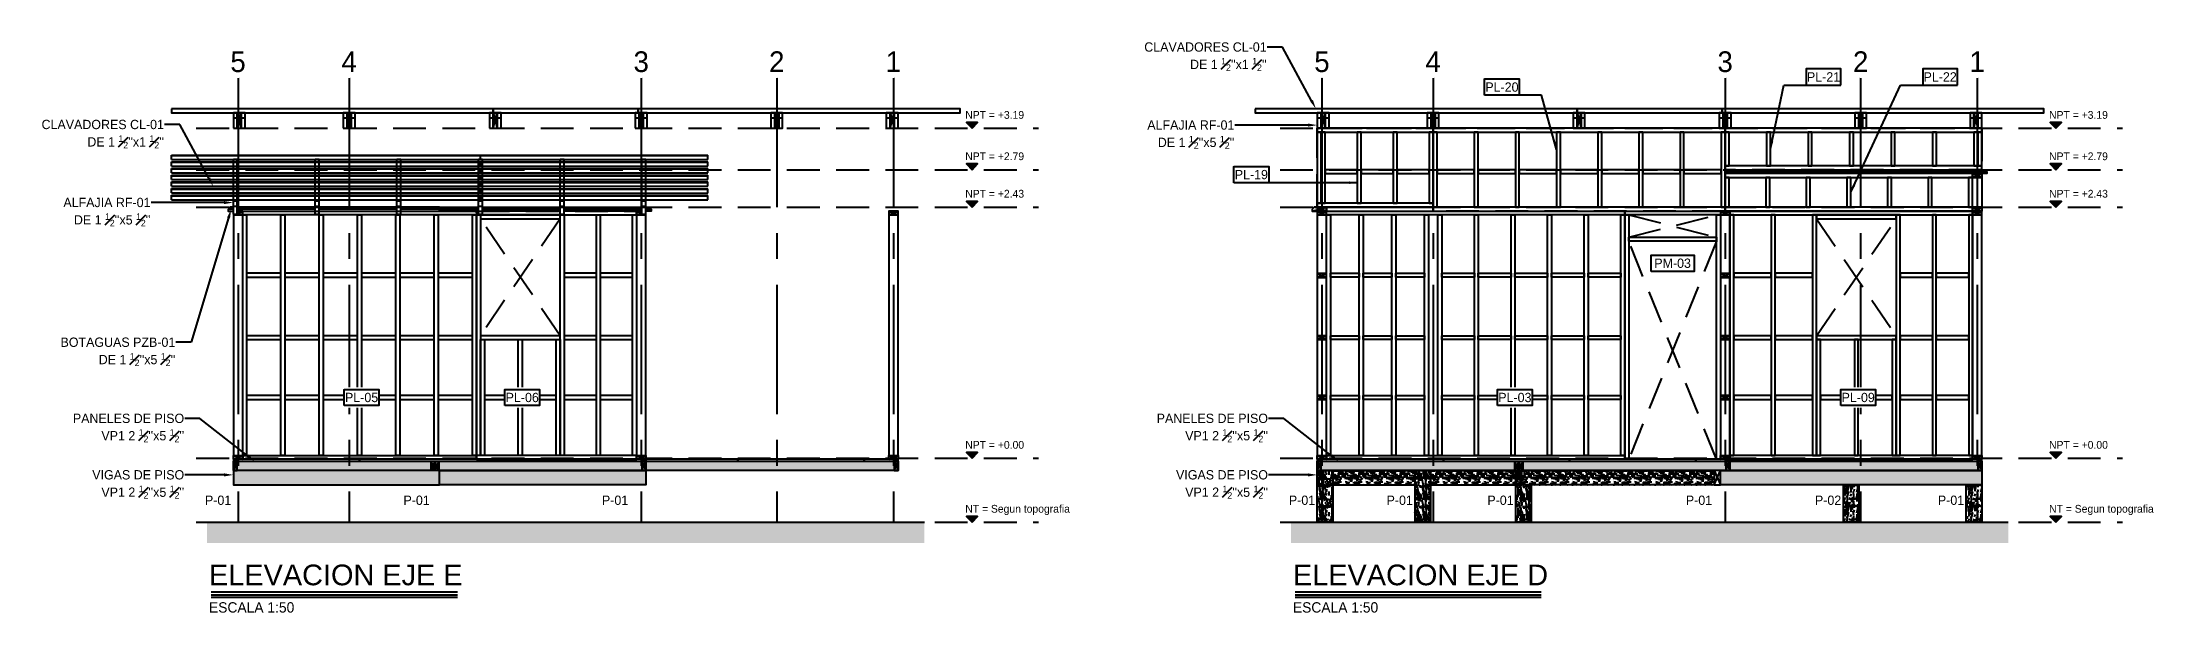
# Model space of a CAD drawing. Header units: millimetres. Extents: x 19438 to 19711, y 4351 to 4752.
# Drawn here: x 19465.1 to 19485.52, y 4516.49 to 4522 of the extents above; entities that cross this region are included whole.
import ezdxf
from ezdxf import colors
from ezdxf.entities.mleader import LeaderData, LeaderLine
from ezdxf.enums import TextEntityAlignment as Align
from ezdxf.math import Vec2, Vec3

# ---------------------------------------------------------------- set-up
doc = ezdxf.new("R2010")
doc.units = ezdxf.units.MM
doc.set_wipeout_variables(frame=1)
doc.linetypes.add('CENTER', pattern=[2, 1.25, -0.25, 0.25, -0.25])
doc.linetypes.add('HIDDEN2', pattern=[4.7625, 3.175, -1.5875])
for name, color, linetype in [('0 @ 0.5', 7, 'Continuous'), ('ALFAJIA', 3, 'Continuous'), ('CLAVADORES', 1, 'Continuous'), ('cotas', 1, 'Continuous'), ('cotas @ 0.02', 1, 'Continuous'), ('cotas @ 0.04', 1, 'Continuous'), ('cotas @ 0.05', 1, 'Continuous'), ('cotas @ 0.08', 1, 'Continuous'), ('cotas @ 0.1', 1, 'Continuous'), ('cotas @ 0.12', 1, 'Continuous'), ('cotas @ 0.125', 1, 'Continuous'), ('cotas @ 0.16', 1, 'Continuous'), ('cotas @ 0.2', 1, 'Continuous'), ('cotas @ 0.24', 1, 'Continuous'), ('cotas @ 0.25', 1, 'Continuous'), ('cotas @ 0.33', 1, 'Continuous'), ('cotas @ 0.48', 1, 'Continuous'), ('cotas @ 0.5', 1, 'Continuous'), ('cotas @ 0.64', 1, 'Continuous'), ('cotas @ 0.75', 1, 'Continuous'), ('cotas @ 0.96', 1, 'Continuous'), ('cotas @ 1', 1, 'Continuous'), ('cotas @ 1.2', 1, 'Continuous'), ('cotas @ 1.25', 1, 'Continuous'), ('cotas @ 1.5', 1, 'Continuous'), ('cotas @ 1.92', 1, 'Continuous'), ('cotas @ 10', 1, 'Continuous'), ('cotas @ 10.8', 1, 'Continuous'), ('cotas @ 100', 1, 'Continuous'), ('cotas @ 12', 1, 'Continuous'), ('cotas @ 15.36', 1, 'Continuous'), ('cotas @ 16', 1, 'Continuous'), ('cotas @ 2', 1, 'Continuous'), ('cotas @ 2.4', 1, 'Continuous'), ('cotas @ 2.5', 1, 'Continuous'), ('cotas @ 20', 1, 'Continuous'), ('cotas @ 200', 1, 'Continuous'), ('cotas @ 24', 1, 'Continuous'), ('cotas @ 3.6', 1, 'Continuous'), ('cotas @ 3.84', 1, 'Continuous'), ('cotas @ 30', 1, 'Continuous'), ('cotas @ 300', 1, 'Continuous'), ('cotas @ 36', 1, 'Continuous'), ('cotas @ 4', 1, 'Continuous'), ('cotas @ 4.8', 1, 'Continuous'), ('cotas @ 40', 1, 'Continuous'), ('cotas @ 400', 1, 'Continuous'), ('cotas @ 48', 1, 'Continuous'), ('cotas @ 5', 1, 'Continuous'), ('cotas @ 50', 1, 'Continuous'), ('cotas @ 500', 1, 'Continuous'), ('cotas @ 6', 1, 'Continuous'), ('cotas @ 7.2', 1, 'Continuous'), ('cotas @ 7.68', 1, 'Continuous'), ('cotas @ 8', 1, 'Continuous'), ('cotas @ 8.4', 1, 'Continuous'), ('cotas @ 9.6', 1, 'Continuous'), ('cotas @ 95.9969', 1, 'Continuous'), ('EJES', 2, 'CENTER'), ('EJES @ 0.5', 2, 'CENTER'), ('NIVELES', 2, 'Continuous'), ('NIVELES @ 0.5', 2, 'Continuous'), ('PANELES PARED', 2, 'Continuous'), ('PILOTES', 2, 'Continuous'), ('PROYECCION PANEL', 6, 'Continuous'), ('PZA', 3, 'Continuous'), ('TEXTO', 2, 'Continuous'), ('TEXTO @ 0.5', 2, 'Continuous'), ('TEXTOS TITULOS @ 0.5', 3, 'Continuous'), ('VIGAS DE PISO', 2, 'Continuous')]:
    doc.layers.add(name, color=color, linetype=linetype)
doc.styles.add('century gothic', font='GOTHIC.TTF')
doc.styles.add('century gothic smc', font='GOTHIC.TTF')
doc.styles.add('COTAS SMC', font='GOTHIC.TTF')
doc.styles.add('NOTAS', font='GOTHIC.TTF')
doc.styles.add('SMCtitulos', font='sanss___.ttf')
doc.styles.get("Standard").update_dxf_attribs({"font": 'arial.ttf'})
doc.dimstyles.new('ANOTATIVE 100 SMCONSTRUCCIONES', dxfattribs={"dimscale": 0, "dimtxt": 0.18, "dimasz": 0.15, "dimexe": 0.18, "dimexo": 0.09, "dimgap": 0.1, "dimtad": 1, "dimzin": 0, "dimdsep": 46, "dimtxsty": 'century gothic', "dimblk1": 'FLECHA1', "dimblk2": 'FLECHA1', "dimsah": 1, "dimcen": 0.18, "dimdle": 0.075, "dimclrd": 1, "dimclre": 1, "dimclrt": 2, "dimaunit": 1, "dimadec": 0, "dimazin": 0, "dimtfac": 0.75, "dimtix": 1, "dimtmove": 2, "dimatfit": 3, "dimfxl": 0.09, "dimtvp": 1.5, "dimtfill": 1, "dimtolj": 1, "dimtzin": 0, "dimarcsym": 0})
doc.dimstyles.new('PIES SMCONSTRUCCIONES', dxfattribs={"dimscale": 0, "dimtxt": 0.18, "dimasz": 0.2, "dimexe": 0.18, "dimexo": 0, "dimgap": 0.1, "dimtad": 1, "dimdec": 0, "dimlfac": 39.370079, "dimzin": 0, "dimdsep": 46, "dimlunit": 4, "dimtxsty": 'COTAS SMC', "dimblk1": 'FLECHA1', "dimblk2": 'FLECHA1', "dimsah": 1, "dimcen": 0.2, "dimdle": 0.075, "dimclrd": 1, "dimclre": 1, "dimclrt": 2, "dimaunit": 1, "dimadec": 0, "dimazin": 0, "dimtfac": 0.75, "dimtdec": 0, "dimtix": 1, "dimtmove": 2, "dimatfit": 3, "dimfxl": 0.09, "dimtvp": 1.5, "dimtfill": 1, "dimtolj": 1, "dimtzin": 0, "dimarcsym": 0})
doc.dimstyles.new('PULGADAS SMCONSTRUCCIONES', dxfattribs={"dimscale": 0, "dimtxt": 0.18, "dimasz": 0.125, "dimexe": 0.18, "dimexo": 0, "dimgap": 0.1, "dimtad": 1, "dimdec": 0, "dimlfac": 39.370079, "dimzin": 0, "dimdsep": 46, "dimtxsty": 'COTAS SMC', "dimblk1": 'FLECHA1', "dimblk2": 'FLECHA1', "dimsah": 1, "dimcen": 0.18, "dimdle": 0.075, "dimclrd": 1, "dimclre": 1, "dimclrt": 2, "dimaunit": 1, "dimadec": 0, "dimazin": 0, "dimtfac": 0.75, "dimtdec": 0, "dimtix": 1, "dimtmove": 2, "dimatfit": 3, "dimfxl": 0.09, "dimtvp": 1.5, "dimtfill": 1, "dimtolj": 1, "dimtzin": 0, "dimarcsym": 0})
pattern_1 = [(90, (-0.156, 0.142), (-0.2, 1e-17), [0.04, -0.16]), (98.9726, (-0.048, 0.144), (-0.199999525118, 1.200000005876), [0.0384708, -3.8086058]), (95.7105, (-0.06, 0.142), (-0.19999710144, 1.800000034755), [0.0401996, -1.9697752]), (74.5779, (-0.12, 0.142), (0.5999974677634, 2.1999999038893), [0.0601664, -5.9564754]), (83.6599, (-0.186, 0.146), (-4.086e-07, 0.200000063208), [0.0362216, -1.7748552]), (75.0686, (-0.072, 0.152), (0.199999673879, 0.799999998317), [0.0310484, -3.0737864]), (78.6901, (-0.188, 0.082), (-7.413e-08, 0.2000000583), [0.0815844, -0.9382194]), (95.7105, (-0.03, 0.144), (-0.19999710144, 1.800000034755), [0.0200998, -1.989875]), (90, (-0.114, 0.142), (-0.2, 1e-17), [0.02, -0.18]), (90, (-0.138, 0.102), (-0.2, 1e-17), [0.06, -0.14]), (101.3099, (-0.168, 0.142), (-0.19999948721, 0.79999995433), [0.020396, -0.9994078]), (92.7263, (-0.094, 0.122), (-0.1999992035454, 4.0000000589947), [0.0420476, -4.1627116]), (82.4054, (-0.088, 0.132), (0.19999873671, 1.599999971597), [0.0302654, -2.9962834]), (90, (-0.012, 0.122), (-0.2, 1e-17), [0.04, -0.16]), (88.8309, (-0.002, 0.102), (-1.5360345e-07, 0.2000000366479), [0.0980204, -9.70402]), (90, (-0.152, 0.102), (-0.2, 1e-17), [0.02, -0.18]), (90, (-0.168, 0.122), (-0.2, 1e-17), [0.02, -0.18]), (90, (-0.186, 0.032), (-0.2, 1e-17), [0.03, -0.17]), (80.5377, (-0.196, 0.086), (-7.752e-08, 0.200000015444), [0.0608276, -1.1557248]), (90, (-0.196, 0.022), (-0.2, 1e-17), [0.04, -0.16]), (90, (-0.016, 1e-18), (-0.2, 1e-17), [0.022, -0.178]), (90, (-0.026, 0.102), (-0.2, 1e-17), [0.02, -0.18]), (90, (-0.032, 2e-18), (-0.2, 1e-17), [0.042, -0.158]), (95.4403, (-0.044, 0.102), (-0.199998956714, 1.9999999402303), [0.04219, -4.1768144]), (90, (-0.06, 0.104), (-0.2, 1e-17), [0.038, -0.162]), (90, (-0.064, 4e-18), (-0.2, 1e-17), [0.022, -0.178]), (88.8309, (-0.096, 0.024), (-1.5360345e-07, 0.2000000366479), [0.0980204, -9.70402]), (90, (-0.114, 0.042), (-0.2, 1e-17), [0.02, -0.18]), (90, (-0.12, 0.022), (-0.2, 1e-17), [0.02, -0.18]), (90, (-0.12, 0.102), (-0.2, 1e-17), [0.04, -0.16]), (90, (-0.124, 0.062), (-0.2, 1e-17), [0.02, -0.18]), (90, (-0.148, 0.022), (-0.2, 1e-17), [0.04, -0.16]), (109.6538, (-0.064, 0.076), (-0.79999891494, 2.200000050424), [0.0297322, -2.9434812]), (101.3099, (-0.12, 0.042), (-0.19999948721, 0.79999995433), [0.020396, -0.9994078]), (101.3099, (-0.11, 0.122), (-0.19999948721, 0.79999995433), [0.020396, -0.9994078]), (95.7105, (-0.186, 0.062), (-0.19999710144, 1.800000034755), [0.0200998, -1.989875]), (79.6952, (-0.2, 1e-17), (0.19999893933, 1.199999995396), [0.0223606, -2.213707]), (78.6901, (-0.016, 0.022), (-7.413e-08, 0.2000000583), [0.020396, -0.9994078]), (180, (-0.012, 0.042), (-2e-17, -0.2), [0, -0.2]), (76.6076, (-0.124, 8e-18), (0.7999939065965, 3.400000044994), [0.043174, -4.2742308]), (101.3099, (-0.152, 0.122), (-0.19999948721, 0.79999995433), [0.020396, -0.9994078]), (100.3048, (-0.026, 0.122), (-0.199999208868, 0.999999957606), [0.0223606, -2.213707]), (78.6901, (-0.114, 0.062), (-7.413e-08, 0.2000000583), [0.020396, -0.9994078]), (78.6901, (-0.124, 0.082), (-7.413e-08, 0.2000000583), [0.020396, -0.9994078]), (71.5651, (-0.104, 6e-18), (-2.3367e-07, 0.19999995825), [0.0252982, -0.6071572]), (75.9638, (-0.172, 0.022), (-2.4875e-07, 0.19999992115), [0.0824622, -0.7421588]), (73.3008, (-0.186, 0.062), (0.39999874641, 1.399999991533), [0.0626418, -2.025419]), (90, (-0.196, 0.062), (-0.2, 1e-17), [0.024, -0.176]), (75.9638, (-0.032, 0.042), (-2.4875e-07, 0.19999992115), [0.0824622, -0.7421588]), (75.9638, (-0.046, 0.022), (-2.4875e-07, 0.19999992115), [0.0824622, -0.7421588]), (75.9638, (-0.064, 0.022), (-2.4875e-07, 0.19999992115), [0.0824622, -0.7421588]), (79.6952, (-0.152, 9e-18), (0.19999893933, 1.199999995396), [0.0223606, -2.213707]), (75.9638, (-0.148, 0.062), (-2.4875e-07, 0.19999992115), [0.041231, -0.78339]), (79.6952, (-0.088, 5e-18), (0.19999893933, 1.199999995396), [0.0223606, -2.213707]), (87.6141, (-0.074, 0.104), (-2.452822e-07, 0.199999989185), [0.0480416, -4.756123]), (79.6952, (-0.11, 0.082), (0.19999893933, 1.199999995396), [0.0223606, -2.213707]), (102.5288, (-0.106, 0.104), (-0.199999860747, 0.800000095695), [0.018439, -1.8254698]), (79.5626, (-0.078, 5e-18), (0.3999970687047, 2.199999936494), [0.0772788, -7.650591]), (81.8699, (-0.064, 0.076), (4.835e-08, 0.199999892184), [0.0282842, -1.3859292]), (94.7636, (-0.084, 0.022), (-0.199998289923, 2.199999989955), [0.0481664, -2.3601524]), (90, (-0.088, 0.07), (-0.2, 1e-17), [0.062, -0.138]), (74.7449, (-0.178, 1e-17), (0.199999664289, 0.799999942428), [0.0228036, -2.2575472]), (80.5377, (-0.012, 0.042), (-7.752e-08, 0.200000015444), [0.0608276, -1.1557248]), (70.0169, (-0.054, 3e-18), (0.19999986488, 0.599999976081), [0.0234094, -2.3175304]), (90, (-0.172, 0.162), (-0.2, 1e-17), [0.01, -0.19]), (90, (-0.084, 0.162), (-0.2, 1e-17), [0.02, -0.18]), (101.3099, (-0.012, 0.162), (-0.19999948721, 0.79999995433), [0.020396, -0.9994078]), (90, (-0.032, 0.164), (-0.2, 1e-17), [0.036, -0.164]), (73.3008, (-0.138, 0.162), (0.39999874641, 1.399999991533), [0.0208806, -2.0671802]), (78.0207, (-0.096, 0.164), (0.8002195416064, 3.7999999222511), [0.0368014, -6.7101288]), (180, (-0.012, 0.162), (-2e-17, -0.2), [0, -0.2]), (90, (-0.016, 0.182), (-0.2, 1e-17), [0.018, -0.182]), (90, (-0.054, 0.182), (-0.2, 1e-17), [0.018, -0.182]), (90, (-0.064, 0.182), (-0.2, 1e-17), [0.018, -0.182]), (66.0376, (-0.132, 0.182), (0.599997330343, 1.400000005486), [0.0196978, -1.9500724]), (78.5163, (-0.156, 0.182), (0.2000310941214, 0.99999999677376), [0.0183676, -13.043105]), (71.5651, (-0.084, 0.182), (-2.3367e-07, 0.19999995825), [0.0189736, -0.6134816]), (77.4712, (-0.182, 0.182), (0.19999992061, 1.000000064082), [0.018439, -1.8254698])]
pattern_2 = [(0, (0.142, 0.156), (0, 0.2), [0.04, -0.16]), (8.9726, (0.144, 0.048), (1.200000005876, 0.199999525118), [0.0384708, -3.8086058]), (5.7105, (0.142, 0.06), (1.800000034755, 0.19999710144), [0.0401996, -1.9697752]), (344.5779, (0.142, 0.12), (2.1999999038893, -0.5999974677634), [0.0601664, -5.9564754]), (353.6599, (0.146, 0.186), (0.200000063208, 4.086e-07), [0.0362216, -1.7748552]), (345.0686, (0.152, 0.072), (0.799999998317, -0.199999673879), [0.0310484, -3.0737864]), (348.6901, (0.082, 0.188), (0.2000000583, 7.413e-08), [0.0815844, -0.9382194]), (5.7105, (0.144, 0.03), (1.800000034755, 0.19999710144), [0.0200998, -1.989875]), (0, (0.142, 0.114), (0, 0.2), [0.02, -0.18]), (0, (0.102, 0.138), (0, 0.2), [0.06, -0.14]), (11.3099, (0.142, 0.168), (0.79999995433, 0.19999948721), [0.020396, -0.9994078]), (2.7263, (0.122, 0.094), (4.0000000589947, 0.1999992035454), [0.0420476, -4.1627116]), (352.4054, (0.132, 0.088), (1.599999971597, -0.19999873671), [0.0302654, -2.9962834]), (0, (0.122, 0.012), (0, 0.2), [0.04, -0.16]), (358.8309, (0.102, 0.002), (0.2000000366479, 1.5360345e-07), [0.0980204, -9.70402]), (0, (0.102, 0.152), (0, 0.2), [0.02, -0.18]), (0, (0.122, 0.168), (0, 0.2), [0.02, -0.18]), (0, (0.032, 0.186), (0, 0.2), [0.03, -0.17]), (350.5377, (0.086, 0.196), (0.200000015444, 7.752e-08), [0.0608276, -1.1557248]), (0, (0.022, 0.196), (0, 0.2), [0.04, -0.16]), (0, (0, 0.016), (0, 0.2), [0.022, -0.178]), (0, (0.102, 0.026), (0, 0.2), [0.02, -0.18]), (0, (0, 0.032), (0, 0.2), [0.042, -0.158]), (5.4403, (0.102, 0.044), (1.9999999402303, 0.199998956714), [0.04219, -4.1768144]), (0, (0.104, 0.06), (0, 0.2), [0.038, -0.162]), (0, (0, 0.064), (0, 0.2), [0.022, -0.178]), (358.8309, (0.024, 0.096), (0.2000000366479, 1.5360345e-07), [0.0980204, -9.70402]), (0, (0.042, 0.114), (0, 0.2), [0.02, -0.18]), (0, (0.022, 0.12), (0, 0.2), [0.02, -0.18]), (0, (0.102, 0.12), (0, 0.2), [0.04, -0.16]), (0, (0.062, 0.124), (0, 0.2), [0.02, -0.18]), (0, (0.022, 0.148), (0, 0.2), [0.04, -0.16]), (19.6538, (0.076, 0.064), (2.200000050424, 0.79999891494), [0.0297322, -2.9434812]), (11.3099, (0.042, 0.12), (0.79999995433, 0.19999948721), [0.020396, -0.9994078]), (11.3099, (0.122, 0.11), (0.79999995433, 0.19999948721), [0.020396, -0.9994078]), (5.7105, (0.062, 0.186), (1.800000034755, 0.19999710144), [0.0200998, -1.989875]), (349.6952, (0, 0.2), (1.199999995396, -0.19999893933), [0.0223606, -2.213707]), (348.6901, (0.022, 0.016), (0.2000000583, 7.413e-08), [0.020396, -0.9994078]), (90, (0.042, 0.012), (-0.2, 1e-17), [0, -0.2]), (346.6076, (0, 0.124), (3.400000044994, -0.7999939065965), [0.043174, -4.2742308]), (11.3099, (0.122, 0.152), (0.79999995433, 0.19999948721), [0.020396, -0.9994078]), (10.3048, (0.122, 0.026), (0.999999957606, 0.199999208868), [0.0223606, -2.213707]), (348.6901, (0.062, 0.114), (0.2000000583, 7.413e-08), [0.020396, -0.9994078]), (348.6901, (0.082, 0.124), (0.2000000583, 7.413e-08), [0.020396, -0.9994078]), (341.5651, (0, 0.104), (0.19999995825, 2.3367e-07), [0.0252982, -0.6071572]), (345.9638, (0.022, 0.172), (0.19999992115, 2.4875e-07), [0.0824622, -0.7421588]), (343.3008, (0.062, 0.186), (1.399999991533, -0.39999874641), [0.0626418, -2.025419]), (0, (0.062, 0.196), (0, 0.2), [0.024, -0.176]), (345.9638, (0.042, 0.032), (0.19999992115, 2.4875e-07), [0.0824622, -0.7421588]), (345.9638, (0.022, 0.046), (0.19999992115, 2.4875e-07), [0.0824622, -0.7421588]), (345.9638, (0.022, 0.064), (0.19999992115, 2.4875e-07), [0.0824622, -0.7421588]), (349.6952, (0, 0.152), (1.199999995396, -0.19999893933), [0.0223606, -2.213707]), (345.9638, (0.062, 0.148), (0.19999992115, 2.4875e-07), [0.041231, -0.78339]), (349.6952, (0, 0.088), (1.199999995396, -0.19999893933), [0.0223606, -2.213707]), (357.6141, (0.104, 0.074), (0.199999989185, 2.452822e-07), [0.0480416, -4.756123]), (349.6952, (0.082, 0.11), (1.199999995396, -0.19999893933), [0.0223606, -2.213707]), (12.5288, (0.104, 0.106), (0.800000095695, 0.199999860747), [0.018439, -1.8254698]), (349.5626, (0, 0.078), (2.199999936494, -0.3999970687047), [0.0772788, -7.650591]), (351.8699, (0.076, 0.064), (0.199999892184, -4.835e-08), [0.0282842, -1.3859292]), (4.7636, (0.022, 0.084), (2.199999989955, 0.199998289923), [0.0481664, -2.3601524]), (0, (0.07, 0.088), (0, 0.2), [0.062, -0.138]), (344.7449, (0, 0.178), (0.799999942428, -0.199999664289), [0.0228036, -2.2575472]), (350.5377, (0.042, 0.012), (0.200000015444, 7.752e-08), [0.0608276, -1.1557248]), (340.0169, (0, 0.054), (0.599999976081, -0.19999986488), [0.0234094, -2.3175304]), (0, (0.162, 0.172), (0, 0.2), [0.01, -0.19]), (0, (0.162, 0.084), (0, 0.2), [0.02, -0.18]), (11.3099, (0.162, 0.012), (0.79999995433, 0.19999948721), [0.020396, -0.9994078]), (0, (0.164, 0.032), (0, 0.2), [0.036, -0.164]), (343.3008, (0.162, 0.138), (1.399999991533, -0.39999874641), [0.0208806, -2.0671802]), (348.0207, (0.164, 0.096), (3.7999999222511, -0.8002195416064), [0.0368014, -6.7101288]), (90, (0.162, 0.012), (-0.2, 1e-17), [0, -0.2]), (0, (0.182, 0.016), (0, 0.2), [0.018, -0.182]), (0, (0.182, 0.054), (0, 0.2), [0.018, -0.182]), (0, (0.182, 0.064), (0, 0.2), [0.018, -0.182]), (336.0376, (0.182, 0.132), (1.400000005486, -0.599997330343), [0.0196978, -1.9500724]), (348.5163, (0.182, 0.156), (0.99999999677376, -0.2000310941214), [0.0183676, -13.043105]), (341.5651, (0.182, 0.084), (0.19999995825, 2.3367e-07), [0.0189736, -0.6134816]), (347.4712, (0.182, 0.182), (1.000000064082, -0.19999992061), [0.018439, -1.8254698])]
pattern_3 = [(90, (10.32866, 0.142), (-0.2, 1e-17), [0.04, -0.16]), (98.9726, (10.43666, 0.144), (-0.199999525118, 1.200000005876), [0.0384708, -3.8086058]), (95.7105, (10.42466, 0.142), (-0.19999710144, 1.800000034755), [0.0401996, -1.9697752]), (74.5779, (10.36466, 0.142), (0.5999974677634, 2.1999999038893), [0.0601664, -5.9564754]), (83.6599, (10.29866, 0.146), (-4.086e-07, 0.200000063208), [0.0362216, -1.7748552]), (75.0686, (10.41266, 0.152), (0.199999673879, 0.799999998317), [0.0310484, -3.0737864]), (78.6901, (10.29666, 0.082), (-7.413e-08, 0.2000000583), [0.0815844, -0.9382194]), (95.7105, (10.45466, 0.144), (-0.19999710144, 1.800000034755), [0.0200998, -1.989875]), (90, (10.37066, 0.142), (-0.2, 1e-17), [0.02, -0.18]), (90, (10.34666, 0.102), (-0.2, 1e-17), [0.06, -0.14]), (101.3099, (10.31666, 0.142), (-0.19999948721, 0.79999995433), [0.020396, -0.9994078]), (92.7263, (10.39066, 0.122), (-0.1999992035454, 4.0000000589947), [0.0420476, -4.1627116]), (82.4054, (10.39666, 0.132), (0.19999873671, 1.599999971597), [0.0302654, -2.9962834]), (90, (10.47266, 0.122), (-0.2, 1e-17), [0.04, -0.16]), (88.8309, (10.48266, 0.102), (-1.5360345e-07, 0.2000000366479), [0.0980204, -9.70402]), (90, (10.33266, 0.102), (-0.2, 1e-17), [0.02, -0.18]), (90, (10.31666, 0.122), (-0.2, 1e-17), [0.02, -0.18]), (90, (10.29866, 0.032), (-0.2, 1e-17), [0.03, -0.17]), (80.5377, (10.28866, 0.086), (-7.752e-08, 0.200000015444), [0.0608276, -1.1557248]), (90, (10.28866, 0.022), (-0.2, 1e-17), [0.04, -0.16]), (90, (10.46866, 1e-18), (-0.2, 1e-17), [0.022, -0.178]), (90, (10.45866, 0.102), (-0.2, 1e-17), [0.02, -0.18]), (90, (10.45266, 2e-18), (-0.2, 1e-17), [0.042, -0.158]), (95.4403, (10.44066, 0.102), (-0.199998956714, 1.9999999402303), [0.04219, -4.1768144]), (90, (10.42466, 0.104), (-0.2, 1e-17), [0.038, -0.162]), (90, (10.42066, 4e-18), (-0.2, 1e-17), [0.022, -0.178]), (88.8309, (10.38866, 0.024), (-1.5360345e-07, 0.2000000366479), [0.0980204, -9.70402]), (90, (10.37066, 0.042), (-0.2, 1e-17), [0.02, -0.18]), (90, (10.36466, 0.022), (-0.2, 1e-17), [0.02, -0.18]), (90, (10.36466, 0.102), (-0.2, 1e-17), [0.04, -0.16]), (90, (10.36066, 0.062), (-0.2, 1e-17), [0.02, -0.18]), (90, (10.33666, 0.022), (-0.2, 1e-17), [0.04, -0.16]), (109.6538, (10.42066, 0.076), (-0.79999891494, 2.200000050424), [0.0297322, -2.9434812]), (101.3099, (10.36466, 0.042), (-0.19999948721, 0.79999995433), [0.020396, -0.9994078]), (101.3099, (10.37466, 0.122), (-0.19999948721, 0.79999995433), [0.020396, -0.9994078]), (95.7105, (10.29866, 0.062), (-0.19999710144, 1.800000034755), [0.0200998, -1.989875]), (79.6952, (10.28466, 1e-17), (0.19999893933, 1.199999995396), [0.0223606, -2.213707]), (78.6901, (10.46866, 0.022), (-7.413e-08, 0.2000000583), [0.020396, -0.9994078]), (180, (10.47266, 0.042), (-2e-17, -0.2), [0, -0.2]), (76.6076, (10.36066, 8e-18), (0.7999939065965, 3.400000044994), [0.043174, -4.2742308]), (101.3099, (10.33266, 0.122), (-0.19999948721, 0.79999995433), [0.020396, -0.9994078]), (100.3048, (10.45866, 0.122), (-0.199999208868, 0.999999957606), [0.0223606, -2.213707]), (78.6901, (10.37066, 0.062), (-7.413e-08, 0.2000000583), [0.020396, -0.9994078]), (78.6901, (10.36066, 0.082), (-7.413e-08, 0.2000000583), [0.020396, -0.9994078]), (71.5651, (10.38066, 6e-18), (-2.3367e-07, 0.19999995825), [0.0252982, -0.6071572]), (75.9638, (10.31266, 0.022), (-2.4875e-07, 0.19999992115), [0.0824622, -0.7421588]), (73.3008, (10.29866, 0.062), (0.39999874641, 1.399999991533), [0.0626418, -2.025419]), (90, (10.28866, 0.062), (-0.2, 1e-17), [0.024, -0.176]), (75.9638, (10.45266, 0.042), (-2.4875e-07, 0.19999992115), [0.0824622, -0.7421588]), (75.9638, (10.43866, 0.022), (-2.4875e-07, 0.19999992115), [0.0824622, -0.7421588]), (75.9638, (10.42066, 0.022), (-2.4875e-07, 0.19999992115), [0.0824622, -0.7421588]), (79.6952, (10.33266, 9e-18), (0.19999893933, 1.199999995396), [0.0223606, -2.213707]), (75.9638, (10.33666, 0.062), (-2.4875e-07, 0.19999992115), [0.041231, -0.78339]), (79.6952, (10.39666, 5e-18), (0.19999893933, 1.199999995396), [0.0223606, -2.213707]), (87.6141, (10.41066, 0.104), (-2.452822e-07, 0.199999989185), [0.0480416, -4.756123]), (79.6952, (10.37466, 0.082), (0.19999893933, 1.199999995396), [0.0223606, -2.213707]), (102.5288, (10.37866, 0.104), (-0.199999860747, 0.800000095695), [0.018439, -1.8254698]), (79.5626, (10.40666, 5e-18), (0.3999970687047, 2.199999936494), [0.0772788, -7.650591]), (81.8699, (10.42066, 0.076), (4.835e-08, 0.199999892184), [0.0282842, -1.3859292]), (94.7636, (10.40066, 0.022), (-0.199998289923, 2.199999989955), [0.0481664, -2.3601524]), (90, (10.39666, 0.07), (-0.2, 1e-17), [0.062, -0.138]), (74.7449, (10.30666, 1e-17), (0.199999664289, 0.799999942428), [0.0228036, -2.2575472]), (80.5377, (10.47266, 0.042), (-7.752e-08, 0.200000015444), [0.0608276, -1.1557248]), (70.0169, (10.43066, 3e-18), (0.19999986488, 0.599999976081), [0.0234094, -2.3175304]), (90, (10.31266, 0.162), (-0.2, 1e-17), [0.01, -0.19]), (90, (10.40066, 0.162), (-0.2, 1e-17), [0.02, -0.18]), (101.3099, (10.47266, 0.162), (-0.19999948721, 0.79999995433), [0.020396, -0.9994078]), (90, (10.45266, 0.164), (-0.2, 1e-17), [0.036, -0.164]), (73.3008, (10.34666, 0.162), (0.39999874641, 1.399999991533), [0.0208806, -2.0671802]), (78.0207, (10.38866, 0.164), (0.8002195416064, 3.7999999222511), [0.0368014, -6.7101288]), (180, (10.47266, 0.162), (-2e-17, -0.2), [0, -0.2]), (90, (10.46866, 0.182), (-0.2, 1e-17), [0.018, -0.182]), (90, (10.43066, 0.182), (-0.2, 1e-17), [0.018, -0.182]), (90, (10.42066, 0.182), (-0.2, 1e-17), [0.018, -0.182]), (66.0376, (10.35266, 0.182), (0.599997330343, 1.400000005486), [0.0196978, -1.9500724]), (78.5163, (10.32866, 0.182), (0.2000310941214, 0.99999999677376), [0.0183676, -13.043105]), (71.5651, (10.40066, 0.182), (-2.3367e-07, 0.19999995825), [0.0189736, -0.6134816]), (77.4712, (10.30266, 0.182), (0.19999992061, 1.000000064082), [0.018439, -1.8254698])]
pattern_4 = [(0, (10.62666, 0.156), (0, 0.2), [0.04, -0.16]), (8.9726, (10.62866, 0.048), (1.200000005876, 0.199999525118), [0.0384708, -3.8086058]), (5.7105, (10.62666, 0.06), (1.800000034755, 0.19999710144), [0.0401996, -1.9697752]), (344.5779, (10.62666, 0.12), (2.1999999038893, -0.5999974677634), [0.0601664, -5.9564754]), (353.6599, (10.63066, 0.186), (0.200000063208, 4.086e-07), [0.0362216, -1.7748552]), (345.0686, (10.63666, 0.072), (0.799999998317, -0.199999673879), [0.0310484, -3.0737864]), (348.6901, (10.56666, 0.188), (0.2000000583, 7.413e-08), [0.0815844, -0.9382194]), (5.7105, (10.62866, 0.03), (1.800000034755, 0.19999710144), [0.0200998, -1.989875]), (0, (10.62666, 0.114), (0, 0.2), [0.02, -0.18]), (0, (10.58666, 0.138), (0, 0.2), [0.06, -0.14]), (11.3099, (10.62666, 0.168), (0.79999995433, 0.19999948721), [0.020396, -0.9994078]), (2.7263, (10.60666, 0.094), (4.0000000589947, 0.1999992035454), [0.0420476, -4.1627116]), (352.4054, (10.61666, 0.088), (1.599999971597, -0.19999873671), [0.0302654, -2.9962834]), (0, (10.60666, 0.012), (0, 0.2), [0.04, -0.16]), (358.8309, (10.58666, 0.002), (0.2000000366479, 1.5360345e-07), [0.0980204, -9.70402]), (0, (10.58666, 0.152), (0, 0.2), [0.02, -0.18]), (0, (10.60666, 0.168), (0, 0.2), [0.02, -0.18]), (0, (10.51666, 0.186), (0, 0.2), [0.03, -0.17]), (350.5377, (10.57066, 0.196), (0.200000015444, 7.752e-08), [0.0608276, -1.1557248]), (0, (10.50666, 0.196), (0, 0.2), [0.04, -0.16]), (0, (10.48466, 0.016), (0, 0.2), [0.022, -0.178]), (0, (10.58666, 0.026), (0, 0.2), [0.02, -0.18]), (0, (10.48466, 0.032), (0, 0.2), [0.042, -0.158]), (5.4403, (10.58666, 0.044), (1.9999999402303, 0.199998956714), [0.04219, -4.1768144]), (0, (10.58866, 0.06), (0, 0.2), [0.038, -0.162]), (0, (10.48466, 0.064), (0, 0.2), [0.022, -0.178]), (358.8309, (10.50866, 0.096), (0.2000000366479, 1.5360345e-07), [0.0980204, -9.70402]), (0, (10.52666, 0.114), (0, 0.2), [0.02, -0.18]), (0, (10.50666, 0.12), (0, 0.2), [0.02, -0.18]), (0, (10.58666, 0.12), (0, 0.2), [0.04, -0.16]), (0, (10.54666, 0.124), (0, 0.2), [0.02, -0.18]), (0, (10.50666, 0.148), (0, 0.2), [0.04, -0.16]), (19.6538, (10.56066, 0.064), (2.200000050424, 0.79999891494), [0.0297322, -2.9434812]), (11.3099, (10.52666, 0.12), (0.79999995433, 0.19999948721), [0.020396, -0.9994078]), (11.3099, (10.60666, 0.11), (0.79999995433, 0.19999948721), [0.020396, -0.9994078]), (5.7105, (10.54666, 0.186), (1.800000034755, 0.19999710144), [0.0200998, -1.989875]), (349.6952, (10.48466, 0.2), (1.199999995396, -0.19999893933), [0.0223606, -2.213707]), (348.6901, (10.50666, 0.016), (0.2000000583, 7.413e-08), [0.020396, -0.9994078]), (90, (10.52666, 0.012), (-0.2, 1e-17), [0, -0.2]), (346.6076, (10.48466, 0.124), (3.400000044994, -0.7999939065965), [0.043174, -4.2742308]), (11.3099, (10.60666, 0.152), (0.79999995433, 0.19999948721), [0.020396, -0.9994078]), (10.3048, (10.60666, 0.026), (0.999999957606, 0.199999208868), [0.0223606, -2.213707]), (348.6901, (10.54666, 0.114), (0.2000000583, 7.413e-08), [0.020396, -0.9994078]), (348.6901, (10.56666, 0.124), (0.2000000583, 7.413e-08), [0.020396, -0.9994078]), (341.5651, (10.48466, 0.104), (0.19999995825, 2.3367e-07), [0.0252982, -0.6071572]), (345.9638, (10.50666, 0.172), (0.19999992115, 2.4875e-07), [0.0824622, -0.7421588]), (343.3008, (10.54666, 0.186), (1.399999991533, -0.39999874641), [0.0626418, -2.025419]), (0, (10.54666, 0.196), (0, 0.2), [0.024, -0.176]), (345.9638, (10.52666, 0.032), (0.19999992115, 2.4875e-07), [0.0824622, -0.7421588]), (345.9638, (10.50666, 0.046), (0.19999992115, 2.4875e-07), [0.0824622, -0.7421588]), (345.9638, (10.50666, 0.064), (0.19999992115, 2.4875e-07), [0.0824622, -0.7421588]), (349.6952, (10.48466, 0.152), (1.199999995396, -0.19999893933), [0.0223606, -2.213707]), (345.9638, (10.54666, 0.148), (0.19999992115, 2.4875e-07), [0.041231, -0.78339]), (349.6952, (10.48466, 0.088), (1.199999995396, -0.19999893933), [0.0223606, -2.213707]), (357.6141, (10.58866, 0.074), (0.199999989185, 2.452822e-07), [0.0480416, -4.756123]), (349.6952, (10.56666, 0.11), (1.199999995396, -0.19999893933), [0.0223606, -2.213707]), (12.5288, (10.58866, 0.106), (0.800000095695, 0.199999860747), [0.018439, -1.8254698]), (349.5626, (10.48466, 0.078), (2.199999936494, -0.3999970687047), [0.0772788, -7.650591]), (351.8699, (10.56066, 0.064), (0.199999892184, -4.835e-08), [0.0282842, -1.3859292]), (4.7636, (10.50666, 0.084), (2.199999989955, 0.199998289923), [0.0481664, -2.3601524]), (0, (10.55466, 0.088), (0, 0.2), [0.062, -0.138]), (344.7449, (10.48466, 0.178), (0.799999942428, -0.199999664289), [0.0228036, -2.2575472]), (350.5377, (10.52666, 0.012), (0.200000015444, 7.752e-08), [0.0608276, -1.1557248]), (340.0169, (10.48466, 0.054), (0.599999976081, -0.19999986488), [0.0234094, -2.3175304]), (0, (10.64666, 0.172), (0, 0.2), [0.01, -0.19]), (0, (10.64666, 0.084), (0, 0.2), [0.02, -0.18]), (11.3099, (10.64666, 0.012), (0.79999995433, 0.19999948721), [0.020396, -0.9994078]), (0, (10.64866, 0.032), (0, 0.2), [0.036, -0.164]), (343.3008, (10.64666, 0.138), (1.399999991533, -0.39999874641), [0.0208806, -2.0671802]), (348.0207, (10.64866, 0.096), (3.7999999222511, -0.8002195416064), [0.0368014, -6.7101288]), (90, (10.64666, 0.012), (-0.2, 1e-17), [0, -0.2]), (0, (10.66666, 0.016), (0, 0.2), [0.018, -0.182]), (0, (10.66666, 0.054), (0, 0.2), [0.018, -0.182]), (0, (10.66666, 0.064), (0, 0.2), [0.018, -0.182]), (336.0376, (10.66666, 0.132), (1.400000005486, -0.599997330343), [0.0196978, -1.9500724]), (348.5163, (10.66666, 0.156), (0.99999999677376, -0.2000310941214), [0.0183676, -13.043105]), (341.5651, (10.66666, 0.084), (0.19999995825, 2.3367e-07), [0.0189736, -0.6134816]), (347.4712, (10.66666, 0.182), (1.000000064082, -0.19999992061), [0.018439, -1.8254698])]

# ---------------------------------------------------------------- blocks, each defined once
blk = doc.blocks.new('*U13')
at = {"color": 2}
blk.add_line((0, 0.052), (4.761, 0.052), dxfattribs=at)
at = {"color": 250}
blk.add_line((0, 0), (4.761, 0), dxfattribs=at)
at = {"color": 7}
blk.add_line((0, -0.047), (4.761, -0.047), dxfattribs=at)
at = {"color": 0, "linetype": 'ByBlock', "lineweight": -2, "style": 'NOTAS'}
for tag, p in [('1TITLE', (0.027, 1.014)), ('2TITLE', (-0.043, 0.181))]:
    blk.add_attdef(tag, p, '', height=0.3, dxfattribs=at)
blk.add_attdef('SCALE', text='', height=0.18, dxfattribs=at).set_placement((-0.043, -0.148), align=Align.TOP_LEFT)
blk = doc.blocks.new('ejes')
at = {"color": 2, "linetype": 'Continuous'}
blk.add_wipeout([(-0.109, 0.275), (-0.065, 0.291), (-0.006, 0.3), (0.06, 0.297), (0.095, 0.288), (0.16, 0.261), (0.183, 0.246), (0.215, 0.22), (0.241, 0.193), (0.271, 0.149), (0.271, 0.149), (0.292, 0.103), (0.304, 0.065), (0.309, 0.032), (0.31, 0.001), (0.309, -0.027), (0.309, -0.027), (0.3, -0.077), (0.288, -0.113), (0.279, -0.133), (0.259, -0.168), (0.238, -0.195), (0.219, -0.215), (0.19, -0.24), (0.159, -0.26), (0.125, -0.277), (0.089, -0.289), (0.046, -0.297), (0.01, -0.299), (-0.037, -0.296), (-0.069, -0.289), (-0.097, -0.279), (-0.144, -0.256), (-0.171, -0.238), (-0.192, -0.221), (-0.215, -0.197), (-0.215, -0.197), (-0.257, -0.136), (-0.272, -0.101), (-0.272, -0.101), (-0.287, -0.034), (-0.29, 0.001), (-0.287, 0.036), (-0.281, 0.07), (-0.273, 0.099), (-0.258, 0.134), (-0.234, 0.174), (-0.216, 0.198), (-0.197, 0.217), (-0.175, 0.236), (-0.154, 0.251), (-0.126, 0.268), (-0.126, 0.268), (-0.118, 0.272)], dxfattribs=at)
at = {"layer": 'EJES', "color": 3}
blk.add_attdef('EJES', text='', height=0.3, dxfattribs=at).set_placement((0.01, -0.174), align=Align.CENTER)
blk = doc.blocks.new('P01')
h = blk.add_hatch()
h.set_pattern_fill('MADERA_03', color=250, scale=0.2, angle=90, pattern_type=2)
h.set_pattern_definition(pattern_1)
h.paths.add_polyline_path([(19444.003, 4504.126), (19444.153, 4504.126), (19444.153, 4504.626), (19444.003, 4504.626)])
blk.add_lwpolyline([(19444.003, 4504.126), (19444.153, 4504.126), (19444.153, 4504.626), (19444.003, 4504.626)], close=True)
blk = doc.blocks.new('PP5')
at = {"layer": 'PANELES PARED'}
for points in [[(19435.092, 4498.797), (19435.092, 4498.759), (19437.354, 4498.759), (19437.354, 4498.797)], [(19435.13, 4498.759), (19435.092, 4498.759), (19435.092, 4496.435), (19435.13, 4496.435)], [(19435.501, 4498.759), (19435.463, 4498.759), (19435.463, 4496.435), (19435.501, 4496.435)], [(19435.872, 4498.759), (19435.834, 4498.759), (19435.834, 4496.435), (19435.872, 4496.435)], [(19436.242, 4498.759), (19436.204, 4498.759), (19436.204, 4496.435), (19436.242, 4496.435)], [(19436.613, 4498.759), (19436.575, 4498.759), (19436.575, 4496.435), (19436.613, 4496.435)], [(19436.984, 4498.759), (19436.946, 4498.759), (19436.946, 4496.435), (19436.984, 4496.435)], [(19437.354, 4498.759), (19437.316, 4498.759), (19437.316, 4496.435), (19437.354, 4496.435)], [(19435.463, 4498.195), (19435.463, 4498.157), (19435.13, 4498.157), (19435.13, 4498.195)], [(19435.834, 4498.195), (19435.834, 4498.157), (19435.501, 4498.157), (19435.501, 4498.195)], [(19436.204, 4498.195), (19436.204, 4498.157), (19435.872, 4498.157), (19435.872, 4498.195)], [(19436.575, 4498.195), (19436.575, 4498.157), (19436.242, 4498.157), (19436.242, 4498.195)], [(19436.946, 4498.195), (19436.946, 4498.157), (19436.613, 4498.157), (19436.613, 4498.195)], [(19437.316, 4498.195), (19437.316, 4498.157), (19436.984, 4498.157), (19436.984, 4498.195)], [(19435.463, 4497.592), (19435.463, 4497.554), (19435.13, 4497.554), (19435.13, 4497.592)], [(19435.834, 4497.592), (19435.834, 4497.554), (19435.501, 4497.554), (19435.501, 4497.592)], [(19436.204, 4497.592), (19436.204, 4497.554), (19435.872, 4497.554), (19435.872, 4497.592)], [(19436.575, 4497.592), (19436.575, 4497.554), (19436.242, 4497.554), (19436.242, 4497.592)], [(19436.946, 4497.592), (19436.946, 4497.554), (19436.613, 4497.554), (19436.613, 4497.592)], [(19437.316, 4497.592), (19437.316, 4497.554), (19436.984, 4497.554), (19436.984, 4497.592)], [(19435.463, 4497.014), (19435.463, 4496.976), (19435.13, 4496.976), (19435.13, 4497.014)], [(19435.834, 4497.014), (19435.834, 4496.976), (19435.501, 4496.976), (19435.501, 4497.014)], [(19436.204, 4497.014), (19436.204, 4496.976), (19435.872, 4496.976), (19435.872, 4497.014)], [(19436.575, 4497.014), (19436.575, 4496.976), (19436.242, 4496.976), (19436.242, 4497.014)], [(19436.946, 4497.014), (19436.946, 4496.976), (19436.613, 4496.976), (19436.613, 4497.014)], [(19437.316, 4497.014), (19437.316, 4496.976), (19436.984, 4496.976), (19436.984, 4497.014)], [(19435.092, 4496.435), (19435.092, 4496.397), (19437.354, 4496.397), (19437.354, 4496.435)]]:
    blk.add_lwpolyline(points, close=True, dxfattribs=at)
blk = doc.blocks.new('PP6')
at = {"layer": 'PANELES PARED', "color": 8, "linetype": 'HIDDEN2', "ltscale": 0.1}
for p, q in [((19434.101, 4498.721), (19434.871, 4497.592)), ((19434.101, 4497.592), (19434.871, 4498.721))]:
    blk.add_line(p, q, dxfattribs=at)
at = {"layer": 'PANELES PARED'}
for points in [[(19434.909, 4498.797), (19434.909, 4498.759), (19433.361, 4498.759), (19433.361, 4498.797)], [(19433.399, 4498.759), (19433.361, 4498.759), (19433.361, 4496.435), (19433.399, 4496.435)], [(19433.75, 4498.759), (19433.712, 4498.759), (19433.712, 4496.435), (19433.75, 4496.435)], [(19434.101, 4498.759), (19434.063, 4498.759), (19434.063, 4496.435), (19434.101, 4496.435)], [(19434.871, 4498.759), (19434.871, 4498.721), (19434.101, 4498.721), (19434.101, 4498.759)], [(19434.909, 4498.759), (19434.871, 4498.759), (19434.871, 4496.435), (19434.909, 4496.435)], [(19433.712, 4498.195), (19433.712, 4498.157), (19433.399, 4498.157), (19433.399, 4498.195)], [(19434.063, 4498.195), (19434.063, 4498.157), (19433.75, 4498.157), (19433.75, 4498.195)], [(19433.712, 4497.592), (19433.712, 4497.554), (19433.399, 4497.554), (19433.399, 4497.592)], [(19434.063, 4497.592), (19434.063, 4497.554), (19433.75, 4497.554), (19433.75, 4497.592)], [(19434.871, 4497.592), (19434.871, 4497.554), (19434.101, 4497.554), (19434.101, 4497.592)], [(19434.139, 4497.554), (19434.101, 4497.554), (19434.101, 4496.435), (19434.139, 4496.435)], [(19434.505, 4497.554), (19434.467, 4497.554), (19434.467, 4496.435), (19434.505, 4496.435)], [(19434.871, 4497.554), (19434.833, 4497.554), (19434.833, 4496.435), (19434.871, 4496.435)], [(19433.712, 4497.014), (19433.712, 4496.976), (19433.399, 4496.976), (19433.399, 4497.014)], [(19434.063, 4497.014), (19434.063, 4496.976), (19433.75, 4496.976), (19433.75, 4497.014)], [(19434.467, 4497.014), (19434.467, 4496.976), (19434.139, 4496.976), (19434.139, 4497.014)], [(19434.833, 4497.014), (19434.833, 4496.976), (19434.505, 4496.976), (19434.505, 4497.014)], [(19434.909, 4496.435), (19434.909, 4496.397), (19433.361, 4496.397), (19433.361, 4496.435)]]:
    blk.add_lwpolyline(points, close=True, dxfattribs=at)
blk = doc.blocks.new('PP9')
at = {"layer": 'PANELES PARED', "color": 8, "linetype": 'HIDDEN2', "ltscale": 0.1}
for p, q in [((19480.409, 4520.019), (19481.179, 4521.148)), ((19480.409, 4521.148), (19481.179, 4520.019))]:
    blk.add_line(p, q, dxfattribs=at)
at = {"layer": 'PANELES PARED'}
for points in [[(19479.57, 4521.224), (19479.57, 4521.186), (19481.919, 4521.186), (19481.919, 4521.224)], [(19479.608, 4521.186), (19479.57, 4521.186), (19479.57, 4518.862), (19479.608, 4518.862)], [(19480.008, 4521.186), (19479.97, 4521.186), (19479.97, 4518.862), (19480.008, 4518.862)], [(19480.409, 4521.186), (19480.371, 4521.186), (19480.371, 4518.862), (19480.409, 4518.862)], [(19480.409, 4521.186), (19480.409, 4521.148), (19481.179, 4521.148), (19481.179, 4521.186)], [(19481.217, 4521.186), (19481.179, 4521.186), (19481.179, 4518.862), (19481.217, 4518.862)], [(19481.568, 4521.186), (19481.53, 4521.186), (19481.53, 4518.862), (19481.568, 4518.862)], [(19481.919, 4521.186), (19481.881, 4521.186), (19481.881, 4518.862), (19481.919, 4518.862)], [(19479.608, 4520.622), (19479.608, 4520.584), (19479.97, 4520.584), (19479.97, 4520.622)], [(19480.008, 4520.622), (19480.008, 4520.584), (19480.371, 4520.584), (19480.371, 4520.622)], [(19481.217, 4520.622), (19481.217, 4520.584), (19481.53, 4520.584), (19481.53, 4520.622)], [(19481.568, 4520.622), (19481.568, 4520.584), (19481.881, 4520.584), (19481.881, 4520.622)], [(19479.608, 4520.019), (19479.608, 4519.981), (19479.97, 4519.981), (19479.97, 4520.019)], [(19480.008, 4520.019), (19480.008, 4519.981), (19480.371, 4519.981), (19480.371, 4520.019)], [(19480.409, 4520.019), (19480.409, 4519.981), (19481.179, 4519.981), (19481.179, 4520.019)], [(19481.217, 4520.019), (19481.217, 4519.981), (19481.53, 4519.981), (19481.53, 4520.019)], [(19481.568, 4520.019), (19481.568, 4519.981), (19481.881, 4519.981), (19481.881, 4520.019)], [(19480.447, 4519.981), (19480.409, 4519.981), (19480.409, 4518.862), (19480.447, 4518.862)], [(19480.813, 4519.981), (19480.775, 4519.981), (19480.775, 4518.862), (19480.813, 4518.862)], [(19481.179, 4519.981), (19481.141, 4519.981), (19481.141, 4518.862), (19481.179, 4518.862)], [(19479.608, 4519.441), (19479.608, 4519.403), (19479.97, 4519.403), (19479.97, 4519.441)], [(19480.008, 4519.441), (19480.008, 4519.403), (19480.371, 4519.403), (19480.371, 4519.441)], [(19480.447, 4519.441), (19480.447, 4519.403), (19480.775, 4519.403), (19480.775, 4519.441)], [(19480.813, 4519.441), (19480.813, 4519.403), (19481.141, 4519.403), (19481.141, 4519.441)], [(19481.217, 4519.441), (19481.217, 4519.403), (19481.53, 4519.403), (19481.53, 4519.441)], [(19481.568, 4519.441), (19481.568, 4519.403), (19481.881, 4519.403), (19481.881, 4519.441)], [(19479.57, 4518.862), (19479.57, 4518.824), (19481.919, 4518.824), (19481.919, 4518.862)]]:
    blk.add_lwpolyline(points, close=True, dxfattribs=at)
blk = doc.blocks.new('IKL')
at = {"layer": 'PANELES PARED', "color": 250, "linetype": 'HIDDEN2', "ltscale": 0.1}
for p, q in [((19477.174, 4520.019), (19477.944, 4521.148)), ((19477.174, 4521.148), (19477.944, 4520.019))]:
    blk.add_line(p, q, dxfattribs=at)
at = {"layer": 'PANELES PARED', "color": 250}
for points in [[(19476.335, 4521.224), (19476.335, 4521.186), (19478.684, 4521.186), (19478.684, 4521.224)], [(19476.373, 4521.186), (19476.335, 4521.186), (19476.335, 4518.862), (19476.373, 4518.862)], [(19476.774, 4521.186), (19476.736, 4521.186), (19476.736, 4518.862), (19476.774, 4518.862)], [(19477.174, 4521.186), (19477.136, 4521.186), (19477.136, 4518.862), (19477.174, 4518.862)], [(19477.174, 4521.186), (19477.174, 4521.148), (19477.944, 4521.148), (19477.944, 4521.186)], [(19477.982, 4521.186), (19477.944, 4521.186), (19477.944, 4518.862), (19477.982, 4518.862)], [(19478.333, 4521.186), (19478.295, 4521.186), (19478.295, 4518.862), (19478.333, 4518.862)], [(19478.684, 4521.186), (19478.646, 4521.186), (19478.646, 4518.862), (19478.684, 4518.862)], [(19476.373, 4520.622), (19476.373, 4520.584), (19476.736, 4520.584), (19476.736, 4520.622)], [(19476.774, 4520.622), (19476.774, 4520.584), (19477.136, 4520.584), (19477.136, 4520.622)], [(19477.982, 4520.622), (19477.982, 4520.584), (19478.295, 4520.584), (19478.295, 4520.622)], [(19478.333, 4520.622), (19478.333, 4520.584), (19478.646, 4520.584), (19478.646, 4520.622)], [(19476.373, 4520.019), (19476.373, 4519.981), (19476.736, 4519.981), (19476.736, 4520.019)], [(19476.774, 4520.019), (19476.774, 4519.981), (19477.136, 4519.981), (19477.136, 4520.019)], [(19477.174, 4520.019), (19477.174, 4519.981), (19477.944, 4519.981), (19477.944, 4520.019)], [(19477.982, 4520.019), (19477.982, 4519.981), (19478.295, 4519.981), (19478.295, 4520.019)], [(19478.333, 4520.019), (19478.333, 4519.981), (19478.646, 4519.981), (19478.646, 4520.019)], [(19477.212, 4519.981), (19477.174, 4519.981), (19477.174, 4518.862), (19477.212, 4518.862)], [(19477.578, 4519.981), (19477.54, 4519.981), (19477.54, 4518.862), (19477.578, 4518.862)], [(19477.944, 4519.981), (19477.906, 4519.981), (19477.906, 4518.862), (19477.944, 4518.862)], [(19476.373, 4519.441), (19476.373, 4519.403), (19476.736, 4519.403), (19476.736, 4519.441)], [(19476.774, 4519.441), (19476.774, 4519.403), (19477.136, 4519.403), (19477.136, 4519.441)], [(19477.212, 4519.441), (19477.212, 4519.403), (19477.54, 4519.403), (19477.54, 4519.441)], [(19477.578, 4519.441), (19477.578, 4519.403), (19477.906, 4519.403), (19477.906, 4519.441)], [(19477.982, 4519.441), (19477.982, 4519.403), (19478.295, 4519.403), (19478.295, 4519.441)], [(19478.333, 4519.441), (19478.333, 4519.403), (19478.646, 4519.403), (19478.646, 4519.441)], [(19476.335, 4518.862), (19476.335, 4518.824), (19478.684, 4518.824), (19478.684, 4518.862)]]:
    blk.add_lwpolyline(points, close=True, dxfattribs=at)
blk = doc.blocks.new('PP17')
at = {"layer": 'PANELES PARED', "color": 8, "linetype": 'HIDDEN2', "ltscale": 0.1}
for p, q in [((19433.321, 4512.879), (19432.471, 4513.093)), ((19433.321, 4513.093), (19432.471, 4512.879)), ((19432.471, 4512.841), (19433.321, 4510.731)), ((19432.471, 4510.731), (19433.321, 4512.841))]:
    blk.add_line(p, q, dxfattribs=at)
at = {"layer": 'PANELES PARED'}
for points in [[(19432.433, 4513.131), (19432.433, 4513.093), (19433.359, 4513.093), (19433.359, 4513.131)], [(19432.471, 4513.093), (19432.433, 4513.093), (19432.433, 4510.731), (19432.471, 4510.731)], [(19433.359, 4513.093), (19433.321, 4513.093), (19433.321, 4510.731), (19433.359, 4510.731)], [(19432.471, 4512.879), (19432.471, 4512.841), (19433.321, 4512.841), (19433.321, 4512.879)]]:
    blk.add_lwpolyline(points, close=True, dxfattribs=at)
blk = doc.blocks.new('PP3')
at = {"layer": 'PANELES PARED'}
for points in [[(19433.359, 4513.131), (19433.359, 4513.093), (19436.243, 4513.093), (19436.243, 4513.131)], [(19433.397, 4513.093), (19433.359, 4513.093), (19433.359, 4510.769), (19433.397, 4510.769)], [(19433.751, 4513.093), (19433.713, 4513.093), (19433.713, 4510.769), (19433.751, 4510.769)], [(19434.105, 4513.093), (19434.067, 4513.093), (19434.067, 4510.769), (19434.105, 4510.769)], [(19434.459, 4513.093), (19434.421, 4513.093), (19434.421, 4510.769), (19434.459, 4510.769)], [(19434.814, 4513.093), (19434.776, 4513.093), (19434.776, 4510.769), (19434.814, 4510.769)], [(19435.168, 4513.093), (19435.13, 4513.093), (19435.13, 4510.769), (19435.168, 4510.769)], [(19435.168, 4513.093), (19435.258, 4513.093), (19435.258, 4510.769), (19435.168, 4510.769)], [(19435.296, 4513.093), (19435.258, 4513.093), (19435.258, 4510.769), (19435.296, 4510.769)], [(19435.611, 4513.093), (19435.573, 4513.093), (19435.573, 4510.769), (19435.611, 4510.769)], [(19435.927, 4513.093), (19435.889, 4513.093), (19435.889, 4510.769), (19435.927, 4510.769)], [(19436.243, 4513.093), (19436.205, 4513.093), (19436.205, 4510.769), (19436.243, 4510.769)], [(19433.397, 4512.529), (19433.397, 4512.491), (19433.713, 4512.491), (19433.713, 4512.529)], [(19433.751, 4512.529), (19433.751, 4512.491), (19434.067, 4512.491), (19434.067, 4512.529)], [(19434.105, 4512.529), (19434.105, 4512.491), (19434.421, 4512.491), (19434.421, 4512.529)], [(19434.459, 4512.529), (19434.459, 4512.491), (19434.776, 4512.491), (19434.776, 4512.529)], [(19434.814, 4512.529), (19434.814, 4512.491), (19435.13, 4512.491), (19435.13, 4512.529)], [(19435.296, 4512.529), (19435.296, 4512.491), (19435.573, 4512.491), (19435.573, 4512.529)], [(19435.611, 4512.529), (19435.611, 4512.491), (19435.889, 4512.491), (19435.889, 4512.529)], [(19435.927, 4512.529), (19435.927, 4512.491), (19436.205, 4512.491), (19436.205, 4512.529)], [(19433.397, 4511.926), (19433.397, 4511.888), (19433.713, 4511.888), (19433.713, 4511.926)], [(19433.751, 4511.926), (19433.751, 4511.888), (19434.067, 4511.888), (19434.067, 4511.926)], [(19434.105, 4511.926), (19434.105, 4511.888), (19434.421, 4511.888), (19434.421, 4511.926)], [(19434.459, 4511.926), (19434.459, 4511.888), (19434.776, 4511.888), (19434.776, 4511.926)], [(19434.814, 4511.926), (19434.814, 4511.888), (19435.13, 4511.888), (19435.13, 4511.926)], [(19435.296, 4511.926), (19435.296, 4511.888), (19435.573, 4511.888), (19435.573, 4511.926)], [(19435.611, 4511.926), (19435.611, 4511.888), (19435.889, 4511.888), (19435.889, 4511.926)], [(19435.927, 4511.926), (19435.927, 4511.888), (19436.205, 4511.888), (19436.205, 4511.926)], [(19433.397, 4511.348), (19433.397, 4511.31), (19433.713, 4511.31), (19433.713, 4511.348)], [(19433.751, 4511.348), (19433.751, 4511.31), (19434.067, 4511.31), (19434.067, 4511.348)], [(19434.105, 4511.348), (19434.105, 4511.31), (19434.421, 4511.31), (19434.421, 4511.348)], [(19434.459, 4511.348), (19434.459, 4511.31), (19434.776, 4511.31), (19434.776, 4511.348)], [(19434.814, 4511.348), (19434.814, 4511.31), (19435.13, 4511.31), (19435.13, 4511.348)], [(19435.296, 4511.348), (19435.296, 4511.31), (19435.573, 4511.31), (19435.573, 4511.348)], [(19435.611, 4511.348), (19435.611, 4511.31), (19435.889, 4511.31), (19435.889, 4511.348)], [(19435.927, 4511.348), (19435.927, 4511.31), (19436.205, 4511.31), (19436.205, 4511.348)], [(19433.359, 4510.769), (19433.359, 4510.731), (19436.243, 4510.731), (19436.243, 4510.769)]]:
    blk.add_lwpolyline(points, close=True, dxfattribs=at)
blk = doc.blocks.new("PL3'")
at = {"layer": 'PANELES PARED'}
for points in [[(19478.552, 4521.173), (19478.552, 4521.135), (19481.377, 4521.135), (19481.377, 4521.173)], [(19478.59, 4521.135), (19478.552, 4521.135), (19478.552, 4520.411), (19478.59, 4520.411)], [(19478.988, 4521.135), (19478.95, 4521.135), (19478.95, 4520.411), (19478.988, 4520.411)], [(19479.386, 4521.135), (19479.348, 4521.135), (19479.348, 4520.411), (19479.386, 4520.411)], [(19479.784, 4521.135), (19479.746, 4521.135), (19479.746, 4520.411), (19479.784, 4520.411)], [(19480.183, 4521.135), (19480.145, 4521.135), (19480.145, 4520.411), (19480.183, 4520.411)], [(19480.581, 4521.135), (19480.543, 4521.135), (19480.543, 4520.411), (19480.581, 4520.411)], [(19480.979, 4521.135), (19480.941, 4521.135), (19480.941, 4520.411), (19480.979, 4520.411)], [(19481.377, 4521.135), (19481.339, 4521.135), (19481.339, 4520.411), (19481.377, 4520.411)], [(19478.59, 4520.773), (19478.59, 4520.735), (19478.95, 4520.735), (19478.95, 4520.773)], [(19478.988, 4520.773), (19478.988, 4520.735), (19479.348, 4520.735), (19479.348, 4520.773)], [(19479.386, 4520.773), (19479.386, 4520.735), (19479.746, 4520.735), (19479.746, 4520.773)], [(19479.784, 4520.773), (19479.784, 4520.735), (19480.145, 4520.735), (19480.145, 4520.773)], [(19480.183, 4520.773), (19480.183, 4520.735), (19480.543, 4520.735), (19480.543, 4520.773)], [(19480.581, 4520.773), (19480.581, 4520.735), (19480.941, 4520.735), (19480.941, 4520.773)], [(19480.979, 4520.773), (19480.979, 4520.735), (19481.339, 4520.735), (19481.339, 4520.773)], [(19478.552, 4520.411), (19478.552, 4520.373), (19481.377, 4520.373), (19481.377, 4520.411)]]:
    blk.add_lwpolyline(points, close=True, dxfattribs=at)
blk = doc.blocks.new("PL03'")
at = {"layer": 'PANELES PARED'}
for points in [[(19477.432, 4521.173), (19477.432, 4521.135), (19478.552, 4521.135), (19478.552, 4521.173)], [(19477.47, 4521.135), (19477.432, 4521.135), (19477.432, 4520.449), (19477.47, 4520.449)], [(19477.508, 4521.135), (19477.47, 4521.135), (19477.47, 4520.449), (19477.508, 4520.449)], [(19477.856, 4521.135), (19477.818, 4521.135), (19477.818, 4520.449), (19477.856, 4520.449)], [(19478.204, 4521.135), (19478.166, 4521.135), (19478.166, 4520.449), (19478.204, 4520.449)], [(19478.552, 4521.135), (19478.514, 4521.135), (19478.514, 4520.449), (19478.552, 4520.449)], [(19477.508, 4520.773), (19477.508, 4520.735), (19477.818, 4520.735), (19477.818, 4520.773)], [(19477.856, 4520.773), (19477.856, 4520.735), (19478.166, 4520.735), (19478.166, 4520.773)], [(19478.204, 4520.773), (19478.204, 4520.735), (19478.514, 4520.735), (19478.514, 4520.773)], [(19477.432, 4520.449), (19477.432, 4520.411), (19478.552, 4520.411), (19478.552, 4520.449)]]:
    blk.add_lwpolyline(points, close=True, dxfattribs=at)
blk = doc.blocks.new('PL9')
at = {"layer": 'PANELES PARED'}
for points in [[(19481.377, 4520.735), (19481.377, 4520.697), (19483.77, 4520.697), (19483.77, 4520.735)], [(19481.415, 4520.697), (19481.377, 4520.697), (19481.377, 4520.411), (19481.415, 4520.411)], [(19481.808, 4520.697), (19481.77, 4520.697), (19481.77, 4520.411), (19481.808, 4520.411)], [(19482.2, 4520.697), (19482.162, 4520.697), (19482.162, 4520.411), (19482.2, 4520.411)], [(19482.593, 4520.697), (19482.555, 4520.697), (19482.555, 4520.411), (19482.593, 4520.411)], [(19482.985, 4520.697), (19482.947, 4520.697), (19482.947, 4520.411), (19482.985, 4520.411)], [(19483.378, 4520.697), (19483.34, 4520.697), (19483.34, 4520.411), (19483.378, 4520.411)], [(19483.77, 4520.697), (19483.732, 4520.697), (19483.732, 4520.411), (19483.77, 4520.411)], [(19481.377, 4520.411), (19481.377, 4520.373), (19483.77, 4520.373), (19483.77, 4520.411)]]:
    blk.add_lwpolyline(points, close=True, dxfattribs=at)
blk = doc.blocks.new('PL09')
at = {"layer": 'PANELES PARED'}
for points in [[(19481.377, 4521.173), (19481.377, 4521.135), (19483.86, 4521.135), (19483.86, 4521.173)], [(19481.377, 4520.811), (19481.415, 4520.811), (19481.415, 4521.135), (19481.377, 4521.135)], [(19481.778, 4520.811), (19481.816, 4520.811), (19481.816, 4521.135), (19481.778, 4521.135)], [(19482.179, 4520.811), (19482.217, 4520.811), (19482.217, 4521.135), (19482.179, 4521.135)], [(19482.581, 4520.811), (19482.619, 4520.811), (19482.619, 4521.135), (19482.581, 4521.135)], [(19482.982, 4520.811), (19483.02, 4520.811), (19483.02, 4521.135), (19482.982, 4521.135)], [(19483.383, 4520.811), (19483.421, 4520.811), (19483.421, 4521.135), (19483.383, 4521.135)], [(19483.784, 4520.811), (19483.822, 4520.811), (19483.822, 4521.135), (19483.784, 4521.135)], [(19483.822, 4520.811), (19483.86, 4520.811), (19483.86, 4521.135), (19483.822, 4521.135)], [(19481.377, 4520.811), (19481.377, 4520.773), (19483.86, 4520.773), (19483.86, 4520.811)]]:
    blk.add_lwpolyline(points, close=True, dxfattribs=at)
blk = doc.blocks.new('HHM')
blk.add_wipeout([(19456.572, 4507.104), (19456.61, 4507.104), (19456.61, 4507.637), (19456.572, 4507.637)]).dxf.layer = 'ALFAJIA'
at = {"layer": 'ALFAJIA'}
for p, q in [((19456.572, 4507.637), (19456.61, 4507.637)), ((19456.572, 4507.104), (19456.572, 4507.637)), ((19456.61, 4507.104), (19456.61, 4507.637)), ((19456.572, 4507.232), (19456.61, 4507.232)), ((19456.572, 4507.182), (19456.61, 4507.182)), ((19456.572, 4507.104), (19456.61, 4507.104))]:
    blk.add_line(p, q, dxfattribs=at)
blk = doc.blocks.new('JJJT')
at = {"layer": 'PANELES PARED', "color": 250}
for p, q in [((19476.466, 4520.735), (19476.556, 4520.697)), ((19476.466, 4520.697), (19476.556, 4520.735)), ((19476.466, 4520.411), (19476.556, 4520.373)), ((19476.466, 4520.373), (19476.556, 4520.411))]:
    blk.add_line(p, q, dxfattribs=at)
for points in [[(19474.073, 4521.173), (19474.073, 4521.135), (19476.556, 4521.135), (19476.556, 4521.173)], [(19474.073, 4520.811), (19474.111, 4520.811), (19474.111, 4521.135), (19474.073, 4521.135)], [(19474.474, 4520.811), (19474.512, 4520.811), (19474.512, 4521.135), (19474.474, 4521.135)], [(19474.875, 4520.811), (19474.913, 4520.811), (19474.913, 4521.135), (19474.875, 4521.135)], [(19475.277, 4520.811), (19475.315, 4520.811), (19475.315, 4521.135), (19475.277, 4521.135)], [(19475.678, 4520.811), (19475.716, 4520.811), (19475.716, 4521.135), (19475.678, 4521.135)], [(19476.079, 4520.811), (19476.117, 4520.811), (19476.117, 4521.135), (19476.079, 4521.135)], [(19476.48, 4520.811), (19476.518, 4520.811), (19476.518, 4521.135), (19476.48, 4521.135)], [(19476.518, 4520.811), (19476.556, 4520.811), (19476.556, 4521.135), (19476.518, 4521.135)], [(19474.073, 4520.811), (19474.073, 4520.773), (19476.556, 4520.773), (19476.556, 4520.811)], [(19474.073, 4520.735), (19474.073, 4520.697), (19476.466, 4520.697), (19476.466, 4520.735)], [(19474.111, 4520.697), (19474.073, 4520.697), (19474.073, 4520.411), (19474.111, 4520.411)], [(19474.504, 4520.697), (19474.466, 4520.697), (19474.466, 4520.411), (19474.504, 4520.411)], [(19474.896, 4520.697), (19474.858, 4520.697), (19474.858, 4520.411), (19474.896, 4520.411)], [(19475.289, 4520.697), (19475.251, 4520.697), (19475.251, 4520.411), (19475.289, 4520.411)], [(19475.681, 4520.697), (19475.643, 4520.697), (19475.643, 4520.411), (19475.681, 4520.411)], [(19476.074, 4520.697), (19476.036, 4520.697), (19476.036, 4520.411), (19476.074, 4520.411)], [(19476.466, 4520.697), (19476.428, 4520.697), (19476.428, 4520.411), (19476.466, 4520.411)], [(19476.466, 4520.697), (19476.556, 4520.697), (19476.556, 4520.735), (19476.466, 4520.735)], [(19476.466, 4520.735), (19476.556, 4520.735), (19476.556, 4520.373), (19476.466, 4520.373)], [(19474.073, 4520.411), (19474.073, 4520.373), (19476.466, 4520.373), (19476.466, 4520.411)], [(19476.466, 4520.373), (19476.556, 4520.373), (19476.556, 4520.411), (19476.466, 4520.411)]]:
    blk.add_lwpolyline(points, close=True, dxfattribs=at)
at = {"layer": 'PZA', "color": 8}
blk.add_line((19474.073, 4520.753), (19476.606, 4520.753), dxfattribs=at)
blk.add_lwpolyline([(19476.606, 4520.754), (19476.606, 4520.735), (19474.073, 4520.735), (19474.073, 4520.773), (19476.586, 4520.773), (19476.606, 4520.754)], dxfattribs=at)
blk = doc.blocks.new('SED')
at = {"layer": 'PANELES PARED', "color": 250}
for points in [[(19459.444, 4521.173), (19459.444, 4521.135), (19460.564, 4521.135), (19460.564, 4521.173)], [(19459.482, 4521.135), (19459.444, 4521.135), (19459.444, 4520.449), (19459.482, 4520.449)], [(19459.52, 4521.135), (19459.482, 4521.135), (19459.482, 4520.449), (19459.52, 4520.449)], [(19459.868, 4521.135), (19459.83, 4521.135), (19459.83, 4520.449), (19459.868, 4520.449)], [(19460.216, 4521.135), (19460.178, 4521.135), (19460.178, 4520.449), (19460.216, 4520.449)], [(19460.564, 4521.135), (19460.526, 4521.135), (19460.526, 4520.449), (19460.564, 4520.449)], [(19460.564, 4521.173), (19460.564, 4521.135), (19463.389, 4521.135), (19463.389, 4521.173)], [(19460.602, 4521.135), (19460.564, 4521.135), (19460.564, 4520.411), (19460.602, 4520.411)], [(19461, 4521.135), (19460.962, 4521.135), (19460.962, 4520.411), (19461, 4520.411)], [(19461.398, 4521.135), (19461.36, 4521.135), (19461.36, 4520.411), (19461.398, 4520.411)], [(19461.796, 4521.135), (19461.758, 4521.135), (19461.758, 4520.411), (19461.796, 4520.411)], [(19462.195, 4521.135), (19462.157, 4521.135), (19462.157, 4520.411), (19462.195, 4520.411)], [(19462.593, 4521.135), (19462.555, 4521.135), (19462.555, 4520.411), (19462.593, 4520.411)], [(19462.991, 4521.135), (19462.953, 4521.135), (19462.953, 4520.411), (19462.991, 4520.411)], [(19463.389, 4521.135), (19463.351, 4521.135), (19463.351, 4520.411), (19463.389, 4520.411)], [(19459.52, 4520.773), (19459.52, 4520.735), (19459.83, 4520.735), (19459.83, 4520.773)], [(19459.868, 4520.773), (19459.868, 4520.735), (19460.178, 4520.735), (19460.178, 4520.773)], [(19460.216, 4520.773), (19460.216, 4520.735), (19460.526, 4520.735), (19460.526, 4520.773)], [(19460.602, 4520.773), (19460.602, 4520.735), (19460.962, 4520.735), (19460.962, 4520.773)], [(19461, 4520.773), (19461, 4520.735), (19461.36, 4520.735), (19461.36, 4520.773)], [(19461.398, 4520.773), (19461.398, 4520.735), (19461.758, 4520.735), (19461.758, 4520.773)], [(19461.796, 4520.773), (19461.796, 4520.735), (19462.157, 4520.735), (19462.157, 4520.773)], [(19462.195, 4520.773), (19462.195, 4520.735), (19462.555, 4520.735), (19462.555, 4520.773)], [(19462.593, 4520.773), (19462.593, 4520.735), (19462.953, 4520.735), (19462.953, 4520.773)], [(19462.991, 4520.773), (19462.991, 4520.735), (19463.351, 4520.735), (19463.351, 4520.773)], [(19459.444, 4520.449), (19459.444, 4520.411), (19460.564, 4520.411), (19460.564, 4520.449)], [(19460.564, 4520.411), (19460.564, 4520.373), (19463.389, 4520.373), (19463.389, 4520.411)]]:
    blk.add_lwpolyline(points, close=True, dxfattribs=at)
blk = doc.blocks.new('GGT')
at = {"layer": 'CLAVADORES'}
for p, q in [((19455.451, 4507.675), (19458.441, 4507.675)), ((19455.451, 4507.633), (19455.451, 4507.675)), ((19455.451, 4507.671), (19458.441, 4507.671)), ((19455.451, 4507.633), (19458.441, 4507.633)), ((19455.451, 4507.61), (19458.441, 4507.61)), ((19455.451, 4507.568), (19455.451, 4507.61)), ((19455.451, 4507.606), (19458.441, 4507.606)), ((19455.451, 4507.568), (19458.441, 4507.568)), ((19455.451, 4507.545), (19458.441, 4507.545)), ((19455.451, 4507.503), (19455.451, 4507.545)), ((19455.451, 4507.541), (19458.441, 4507.541)), ((19458.441, 4507.633), (19458.441, 4507.675)), ((19458.441, 4507.568), (19458.441, 4507.61)), ((19458.441, 4507.503), (19458.441, 4507.545)), ((19455.451, 4507.503), (19458.441, 4507.503)), ((19455.451, 4507.48), (19458.441, 4507.48)), ((19455.451, 4507.438), (19455.451, 4507.48)), ((19455.451, 4507.476), (19458.441, 4507.476)), ((19455.451, 4507.438), (19458.441, 4507.438)), ((19455.451, 4507.415), (19458.441, 4507.415)), ((19455.451, 4507.374), (19455.451, 4507.415)), ((19455.451, 4507.411), (19458.441, 4507.411)), ((19455.451, 4507.374), (19458.441, 4507.374)), ((19455.451, 4507.351), (19458.441, 4507.351)), ((19455.451, 4507.309), (19455.451, 4507.351)), ((19455.451, 4507.346), (19458.441, 4507.346)), ((19458.441, 4507.438), (19458.441, 4507.48)), ((19458.441, 4507.374), (19458.441, 4507.415)), ((19458.441, 4507.309), (19458.441, 4507.351)), ((19455.451, 4507.309), (19458.441, 4507.309)), ((19455.451, 4507.286), (19458.441, 4507.286)), ((19455.451, 4507.244), (19455.451, 4507.286)), ((19455.451, 4507.282), (19458.441, 4507.282)), ((19455.451, 4507.244), (19458.441, 4507.244)), ((19458.441, 4507.244), (19458.441, 4507.286))]:
    blk.add_line(p, q, dxfattribs=at)
blk = doc.blocks.new('FRDE')
at = {"layer": 'CLAVADORES'}
for p, q in [((19474.18, 4520.914), (19476.379, 4520.914)), ((19474.18, 4520.872), (19474.18, 4520.914)), ((19474.18, 4520.909), (19476.379, 4520.909)), ((19474.18, 4520.872), (19476.379, 4520.872)), ((19474.18, 4520.849), (19476.379, 4520.849)), ((19474.18, 4520.807), (19474.18, 4520.849)), ((19474.18, 4520.845), (19476.379, 4520.845)), ((19476.379, 4520.872), (19476.379, 4520.914)), ((19476.379, 4520.807), (19476.379, 4520.849)), ((19474.18, 4520.807), (19476.379, 4520.807)), ((19474.18, 4520.784), (19476.379, 4520.784)), ((19474.18, 4520.742), (19474.18, 4520.784)), ((19474.18, 4520.78), (19476.379, 4520.78)), ((19474.18, 4520.742), (19476.379, 4520.742)), ((19474.18, 4520.719), (19476.379, 4520.719)), ((19474.18, 4520.677), (19474.18, 4520.719)), ((19474.18, 4520.715), (19476.379, 4520.715)), ((19474.18, 4520.677), (19476.379, 4520.677)), ((19474.18, 4520.654), (19476.379, 4520.654)), ((19474.18, 4520.612), (19474.18, 4520.654)), ((19474.18, 4520.65), (19476.379, 4520.65)), ((19474.18, 4520.612), (19476.379, 4520.612)), ((19476.379, 4520.742), (19476.379, 4520.784)), ((19476.379, 4520.677), (19476.379, 4520.719)), ((19476.379, 4520.612), (19476.379, 4520.654)), ((19474.18, 4520.589), (19476.379, 4520.589)), ((19474.18, 4520.547), (19474.18, 4520.589)), ((19474.18, 4520.585), (19476.379, 4520.585)), ((19474.18, 4520.547), (19476.379, 4520.547)), ((19474.18, 4520.524), (19476.379, 4520.524)), ((19474.18, 4520.482), (19474.18, 4520.524)), ((19474.18, 4520.52), (19476.379, 4520.52)), ((19474.18, 4520.482), (19476.379, 4520.482)), ((19476.379, 4520.547), (19476.379, 4520.589)), ((19476.379, 4520.482), (19476.379, 4520.524))]:
    blk.add_line(p, q, dxfattribs=at)
blk = doc.blocks.new('nivel elevacion')
blk.add_hatch(color=250).paths.add_polyline_path([(-0.109, 0.11), (0, 0), (0.109, 0.11)])
blk.add_lwpolyline([(0, 0), (0.109, 0.11), (-0.109, 0.11)], close=True)
blk.add_lwpolyline([(0.109, 0.11), (-0.109, 0.11)])
at = {"style": 'NOTAS'}
blk.add_attdef('ELEVATION', (-0.13, 0.183), '', height=0.15, dxfattribs=at)
blk = doc.blocks.new('FLECHA1')
at = {"color": 4}
blk.add_line((-0.24618, -0.24808), (0.24808, 0.25), dxfattribs=at)
at = {"color": 1}
blk.add_line((-1, 0), (0.49616, 0), dxfattribs=at)
blk = doc.blocks.new('*D404')
at = {"layer": 'cotas', "color": 1, "lineweight": -2, "transparency": 16777216}
for p, q in [((19615.939, 4550.845), (19614.236, 4550.845)), ((19614.326, 4548.505), (19614.326, 4550.77)), ((19615.489, 4548.43), (19614.236, 4548.43))]:
    blk.add_line(p, q, dxfattribs=at)
at = {"layer": 'Defpoints', "color": 0, "transparency": 16777216}
for p in [(19614.326, 4550.845), (19615.984, 4550.845), (19615.534, 4548.43)]:
    blk.add_point(p, dxfattribs=at)
at = {"layer": 'cotas', "color": 1, "lineweight": -2, "transparency": 16777216, "xscale": 0.075, "yscale": 0.075, "zscale": 0.075}
for p, rotation in [((19614.326, 4550.845), 90), ((19614.326, 4548.43), 270)]:
    blk.add_blockref('FLECHA1', p, dxfattribs=dict(at, rotation=rotation))
at = {"layer": 'cotas', "color": 2, "transparency": 16777216, "insert": (19614.229, 4549.637), "char_height": 0.09, "attachment_point": 5, "rotation": 90, "style": 'century gothic', "bg_fill": 3, "box_fill_scale": 1.1, "bg_fill_color": 256, "bg_fill_true_color": 13158600, "bg_fill_transparency": 0}
blk.add_mtext('\\A1;2.42', dxfattribs=at)
blk = doc.blocks.new('*D405')
at = {"layer": 'cotas', "color": 1, "lineweight": -2, "transparency": 16777216}
for p, q in [((19614.326, 4625.845), (19614.326, 4700.845)), ((19570.984, 4550.845), (19524.326, 4550.845)), ((19614.326, 4548.43), (19614.326, 4550.845)), ((19570.534, 4548.43), (19524.326, 4548.43)), ((19614.326, 4473.43), (19614.326, 4398.43))]:
    blk.add_line(p, q, dxfattribs=at)
at = {"layer": 'Defpoints', "color": 0, "transparency": 16777216}
for p in [(19614.326, 4550.845), (19615.984, 4550.845), (19615.534, 4548.43)]:
    blk.add_point(p, dxfattribs=at)
at = {"layer": 'cotas', "color": 1, "lineweight": -2, "transparency": 16777216, "xscale": 75, "yscale": 75, "zscale": 75}
for p, rotation in [((19614.326, 4550.845), 270), ((19614.326, 4548.43), 90)]:
    blk.add_blockref('FLECHA1', p, dxfattribs=dict(at, rotation=rotation))
at = {"layer": 'cotas', "color": 2, "transparency": 16777216, "insert": (19517.338, 4549.637), "char_height": 90, "attachment_point": 5, "rotation": 90, "style": 'century gothic', "bg_fill": 3, "box_fill_scale": 1.1, "bg_fill_color": 256, "bg_fill_true_color": 13158600, "bg_fill_transparency": 0}
blk.add_mtext('\\A1;2.42', dxfattribs=at)
blk = doc.blocks.new('*D406')
at = {"layer": 'cotas', "color": 1, "lineweight": -2, "transparency": 16777216}
for p, q in [((19615.979, 4550.845), (19614.317, 4550.845)), ((19614.326, 4548.437), (19614.326, 4550.837)), ((19615.529, 4548.43), (19614.317, 4548.43))]:
    blk.add_line(p, q, dxfattribs=at)
at = {"layer": 'Defpoints', "color": 0, "transparency": 16777216}
for p in [(19614.326, 4550.845), (19615.984, 4550.845), (19615.534, 4548.43)]:
    blk.add_point(p, dxfattribs=at)
at = {"layer": 'cotas', "color": 1, "lineweight": -2, "transparency": 16777216, "xscale": 0.0075, "yscale": 0.0075, "zscale": 0.0075}
for p, rotation in [((19614.326, 4550.845), 90), ((19614.326, 4548.43), 270)]:
    blk.add_blockref('FLECHA1', p, dxfattribs=dict(at, rotation=rotation))
at = {"layer": 'cotas', "color": 2, "transparency": 16777216, "insert": (19614.316, 4549.637), "char_height": 0.009, "attachment_point": 5, "rotation": 90, "style": 'century gothic', "bg_fill": 3, "box_fill_scale": 1.1, "bg_fill_color": 256, "bg_fill_true_color": 13158600, "bg_fill_transparency": 0}
blk.add_mtext('\\A1;2.42', dxfattribs=at)
blk = doc.blocks.new('*D407')
at = {"layer": 'cotas', "color": 1, "lineweight": -2, "transparency": 16777216}
for p, q in [((19615.804, 4550.845), (19613.966, 4550.845)), ((19614.326, 4548.73), (19614.326, 4550.545)), ((19615.354, 4548.43), (19613.966, 4548.43))]:
    blk.add_line(p, q, dxfattribs=at)
at = {"layer": 'Defpoints', "color": 0, "transparency": 16777216}
for p in [(19614.326, 4550.845), (19615.984, 4550.845), (19615.534, 4548.43)]:
    blk.add_point(p, dxfattribs=at)
at = {"layer": 'cotas', "color": 1, "lineweight": -2, "transparency": 16777216, "xscale": 0.3, "yscale": 0.3, "zscale": 0.3}
for p, rotation in [((19614.326, 4550.845), 90), ((19614.326, 4548.43), 270)]:
    blk.add_blockref('FLECHA1', p, dxfattribs=dict(at, rotation=rotation))
at = {"layer": 'cotas', "color": 2, "transparency": 16777216, "insert": (19613.938, 4549.637), "char_height": 0.36, "attachment_point": 5, "rotation": 90, "style": 'century gothic', "bg_fill": 3, "box_fill_scale": 1.1, "bg_fill_color": 256, "bg_fill_true_color": 13158600, "bg_fill_transparency": 0}
blk.add_mtext('\\A1;2.42', dxfattribs=at)
blk = doc.blocks.new('*D408')
at = {"layer": 'cotas', "color": 1, "lineweight": -2, "transparency": 16777216}
for p, q in [((19614.326, 4558.045), (19614.326, 4565.245)), ((19611.664, 4550.845), (19605.686, 4550.845)), ((19614.326, 4548.43), (19614.326, 4550.845)), ((19611.214, 4548.43), (19605.686, 4548.43)), ((19614.326, 4541.23), (19614.326, 4534.03))]:
    blk.add_line(p, q, dxfattribs=at)
at = {"layer": 'Defpoints', "color": 0, "transparency": 16777216}
for p in [(19614.326, 4550.845), (19615.984, 4550.845), (19615.534, 4548.43)]:
    blk.add_point(p, dxfattribs=at)
at = {"layer": 'cotas', "color": 1, "lineweight": -2, "transparency": 16777216, "xscale": 7.200000000000012, "yscale": 7.200000000000012, "zscale": 7.200000000000012}
for p, rotation in [((19614.326, 4550.845), 270), ((19614.326, 4548.43), 90)]:
    blk.add_blockref('FLECHA1', p, dxfattribs=dict(at, rotation=rotation))
at = {"layer": 'cotas', "color": 2, "transparency": 16777216, "insert": (19605.015, 4549.637), "char_height": 8.64, "attachment_point": 5, "rotation": 90, "style": 'century gothic', "bg_fill": 3, "box_fill_scale": 1.1, "bg_fill_color": 256, "bg_fill_true_color": 13158600, "bg_fill_transparency": 0}
blk.add_mtext('\\A1;2.42', dxfattribs=at)
blk = doc.blocks.new('*D409')
at = {"layer": 'cotas', "color": 1, "lineweight": -2, "transparency": 16777216}
for p, q in [((19614.326, 4552.465), (19614.326, 4554.085)), ((19615.012, 4550.845), (19612.382, 4550.845)), ((19614.326, 4548.43), (19614.326, 4550.845)), ((19614.562, 4548.43), (19612.382, 4548.43)), ((19614.326, 4546.81), (19614.326, 4545.19))]:
    blk.add_line(p, q, dxfattribs=at)
at = {"layer": 'Defpoints', "color": 0, "transparency": 16777216}
for p in [(19614.326, 4550.845), (19615.984, 4550.845), (19615.534, 4548.43)]:
    blk.add_point(p, dxfattribs=at)
at = {"layer": 'cotas', "color": 1, "lineweight": -2, "transparency": 16777216, "xscale": 1.619992872031363, "yscale": 1.619992872031363, "zscale": 1.619992872031363}
for p, rotation in [((19614.326, 4550.845), 270), ((19614.326, 4548.43), 90)]:
    blk.add_blockref('FLECHA1', p, dxfattribs=dict(at, rotation=rotation))
at = {"layer": 'cotas', "color": 2, "transparency": 16777216, "insert": (19612.231, 4549.637), "char_height": 1.944, "attachment_point": 5, "rotation": 90, "style": 'century gothic', "bg_fill": 3, "box_fill_scale": 1.1, "bg_fill_color": 256, "bg_fill_true_color": 13158600, "bg_fill_transparency": 0}
blk.add_mtext('\\A1;2.42', dxfattribs=at)
blk = doc.blocks.new('*D410')
at = {"layer": 'cotas', "color": 1, "lineweight": -2, "transparency": 16777216}
for p, q in [((19614.326, 4552.285), (19614.326, 4553.725)), ((19615.12, 4550.845), (19612.598, 4550.845)), ((19614.326, 4548.43), (19614.326, 4550.845)), ((19614.67, 4548.43), (19612.598, 4548.43)), ((19614.326, 4546.99), (19614.326, 4545.55))]:
    blk.add_line(p, q, dxfattribs=at)
at = {"layer": 'Defpoints', "color": 0, "transparency": 16777216}
for p in [(19614.326, 4550.845), (19615.984, 4550.845), (19615.534, 4548.43)]:
    blk.add_point(p, dxfattribs=at)
at = {"layer": 'cotas', "color": 1, "lineweight": -2, "transparency": 16777216, "xscale": 1.439995392014745, "yscale": 1.439995392014745, "zscale": 1.439995392014745}
for p, rotation in [((19614.326, 4550.845), 270), ((19614.326, 4548.43), 90)]:
    blk.add_blockref('FLECHA1', p, dxfattribs=dict(at, rotation=rotation))
at = {"layer": 'cotas', "color": 2, "transparency": 16777216, "insert": (19612.464, 4549.637), "char_height": 1.728, "attachment_point": 5, "rotation": 90, "style": 'century gothic', "bg_fill": 3, "box_fill_scale": 1.1, "bg_fill_color": 256, "bg_fill_true_color": 13158600, "bg_fill_transparency": 0}
blk.add_mtext('\\A1;2.42', dxfattribs=at)
blk = doc.blocks.new('*D411')
at = {"layer": 'cotas', "color": 1, "lineweight": -2, "transparency": 16777216}
for p, q in [((19615.982, 4550.845), (19614.322, 4550.845)), ((19614.326, 4548.433), (19614.326, 4550.842)), ((19615.532, 4548.43), (19614.322, 4548.43))]:
    blk.add_line(p, q, dxfattribs=at)
at = {"layer": 'Defpoints', "color": 0, "transparency": 16777216}
for p in [(19614.326, 4550.845), (19615.984, 4550.845), (19615.534, 4548.43)]:
    blk.add_point(p, dxfattribs=at)
at = {"layer": 'cotas', "color": 1, "lineweight": -2, "transparency": 16777216, "xscale": 0.003, "yscale": 0.003, "zscale": 0.003}
for p, rotation in [((19614.326, 4550.845), 90), ((19614.326, 4548.43), 270)]:
    blk.add_blockref('FLECHA1', p, dxfattribs=dict(at, rotation=rotation))
at = {"layer": 'cotas', "color": 2, "transparency": 16777216, "insert": (19614.322, 4549.637), "char_height": 0.0036, "attachment_point": 5, "rotation": 90, "style": 'century gothic', "bg_fill": 3, "box_fill_scale": 1.1, "bg_fill_color": 256, "bg_fill_true_color": 13158600, "bg_fill_transparency": 0}
blk.add_mtext('\\A1;2.42', dxfattribs=at)
blk = doc.blocks.new('*D412')
at = {"layer": 'cotas', "color": 1, "lineweight": -2, "transparency": 16777216}
for p, q in [((19614.326, 4556.245), (19614.326, 4561.645)), ((19612.744, 4550.845), (19607.846, 4550.845)), ((19614.326, 4548.43), (19614.326, 4550.845)), ((19612.294, 4548.43), (19607.846, 4548.43)), ((19614.326, 4543.03), (19614.326, 4537.63))]:
    blk.add_line(p, q, dxfattribs=at)
at = {"layer": 'Defpoints', "color": 0, "transparency": 16777216}
for p in [(19614.326, 4550.845), (19615.984, 4550.845), (19615.534, 4548.43)]:
    blk.add_point(p, dxfattribs=at)
at = {"layer": 'cotas', "color": 1, "lineweight": -2, "transparency": 16777216, "xscale": 5.399999999999999, "yscale": 5.399999999999999, "zscale": 5.399999999999999}
for p, rotation in [((19614.326, 4550.845), 270), ((19614.326, 4548.43), 90)]:
    blk.add_blockref('FLECHA1', p, dxfattribs=dict(at, rotation=rotation))
at = {"layer": 'cotas', "color": 2, "transparency": 16777216, "insert": (19607.343, 4549.637), "char_height": 6.48, "attachment_point": 5, "rotation": 90, "style": 'century gothic', "bg_fill": 3, "box_fill_scale": 1.1, "bg_fill_color": 256, "bg_fill_true_color": 13158600, "bg_fill_transparency": 0}
blk.add_mtext('\\A1;2.42', dxfattribs=at)
blk = doc.blocks.new('*D413')
at = {"layer": 'cotas', "color": 1, "lineweight": -2, "transparency": 16777216}
for p, q in [((19615.975, 4550.845), (19614.308, 4550.845)), ((19614.326, 4548.445), (19614.326, 4550.83)), ((19615.525, 4548.43), (19614.308, 4548.43))]:
    blk.add_line(p, q, dxfattribs=at)
at = {"layer": 'Defpoints', "color": 0, "transparency": 16777216}
for p in [(19614.326, 4550.845), (19615.984, 4550.845), (19615.534, 4548.43)]:
    blk.add_point(p, dxfattribs=at)
at = {"layer": 'cotas', "color": 1, "lineweight": -2, "transparency": 16777216, "xscale": 0.015, "yscale": 0.015, "zscale": 0.015}
for p, rotation in [((19614.326, 4550.845), 90), ((19614.326, 4548.43), 270)]:
    blk.add_blockref('FLECHA1', p, dxfattribs=dict(at, rotation=rotation))
at = {"layer": 'cotas', "color": 2, "transparency": 16777216, "insert": (19614.307, 4549.637), "char_height": 0.018, "attachment_point": 5, "rotation": 90, "style": 'century gothic', "bg_fill": 3, "box_fill_scale": 1.1, "bg_fill_color": 256, "bg_fill_true_color": 13158600, "bg_fill_transparency": 0}
blk.add_mtext('\\A1;2.42', dxfattribs=at)
blk = doc.blocks.new('*D414')
at = {"layer": 'cotas', "color": 1, "lineweight": -2, "transparency": 16777216}
for p, q in [((19614.326, 4554.445), (19614.326, 4558.045)), ((19613.824, 4550.845), (19610.006, 4550.845)), ((19614.326, 4548.43), (19614.326, 4550.845)), ((19613.374, 4548.43), (19610.006, 4548.43)), ((19614.326, 4544.83), (19614.326, 4541.23))]:
    blk.add_line(p, q, dxfattribs=at)
at = {"layer": 'Defpoints', "color": 0, "transparency": 16777216}
for p in [(19614.326, 4550.845), (19615.984, 4550.845), (19615.534, 4548.43)]:
    blk.add_point(p, dxfattribs=at)
at = {"layer": 'cotas', "color": 1, "lineweight": -2, "transparency": 16777216, "xscale": 3.599999999999997, "yscale": 3.599999999999997, "zscale": 3.599999999999997}
for p, rotation in [((19614.326, 4550.845), 270), ((19614.326, 4548.43), 90)]:
    blk.add_blockref('FLECHA1', p, dxfattribs=dict(at, rotation=rotation))
at = {"layer": 'cotas', "color": 2, "transparency": 16777216, "insert": (19609.671, 4549.637), "char_height": 4.32, "attachment_point": 5, "rotation": 90, "style": 'century gothic', "bg_fill": 3, "box_fill_scale": 1.1, "bg_fill_color": 256, "bg_fill_true_color": 13158600, "bg_fill_transparency": 0}
blk.add_mtext('\\A1;2.42', dxfattribs=at)
blk = doc.blocks.new('*D415')
at = {"layer": 'cotas', "color": 1, "lineweight": -2, "transparency": 16777216}
for p, q in [((19614.326, 4555.345), (19614.326, 4559.845)), ((19613.284, 4550.845), (19608.926, 4550.845)), ((19614.326, 4548.43), (19614.326, 4550.845)), ((19612.834, 4548.43), (19608.926, 4548.43)), ((19614.326, 4543.93), (19614.326, 4539.43))]:
    blk.add_line(p, q, dxfattribs=at)
at = {"layer": 'Defpoints', "color": 0, "transparency": 16777216}
for p in [(19614.326, 4550.845), (19615.984, 4550.845), (19615.534, 4548.43)]:
    blk.add_point(p, dxfattribs=at)
at = {"layer": 'cotas', "color": 1, "lineweight": -2, "transparency": 16777216, "xscale": 4.5, "yscale": 4.5, "zscale": 4.5}
for p, rotation in [((19614.326, 4550.845), 270), ((19614.326, 4548.43), 90)]:
    blk.add_blockref('FLECHA1', p, dxfattribs=dict(at, rotation=rotation))
at = {"layer": 'cotas', "color": 2, "transparency": 16777216, "insert": (19608.507, 4549.637), "char_height": 5.4, "attachment_point": 5, "rotation": 90, "style": 'century gothic', "bg_fill": 3, "box_fill_scale": 1.1, "bg_fill_color": 256, "bg_fill_true_color": 13158600, "bg_fill_transparency": 0}
blk.add_mtext('\\A1;2.42', dxfattribs=at)
blk = doc.blocks.new('*D416')
at = {"layer": 'cotas', "color": 1, "lineweight": -2, "transparency": 16777216}
for p, q in [((19614.326, 4551.925), (19614.326, 4553.005)), ((19615.336, 4550.845), (19613.03, 4550.845)), ((19614.326, 4548.43), (19614.326, 4550.845)), ((19614.886, 4548.43), (19613.03, 4548.43)), ((19614.326, 4547.35), (19614.326, 4546.27))]:
    blk.add_line(p, q, dxfattribs=at)
at = {"layer": 'Defpoints', "color": 0, "transparency": 16777216}
for p in [(19614.326, 4550.845), (19615.984, 4550.845), (19615.534, 4548.43)]:
    blk.add_point(p, dxfattribs=at)
at = {"layer": 'cotas', "color": 1, "lineweight": -2, "transparency": 16777216, "xscale": 1.08, "yscale": 1.08, "zscale": 1.08}
for p, rotation in [((19614.326, 4550.845), 270), ((19614.326, 4548.43), 90)]:
    blk.add_blockref('FLECHA1', p, dxfattribs=dict(at, rotation=rotation))
at = {"layer": 'cotas', "color": 2, "transparency": 16777216, "insert": (19612.929, 4549.637), "char_height": 1.296, "attachment_point": 5, "rotation": 90, "style": 'century gothic', "bg_fill": 3, "box_fill_scale": 1.1, "bg_fill_color": 256, "bg_fill_true_color": 13158600, "bg_fill_transparency": 0}
blk.add_mtext('\\A1;2.42', dxfattribs=at)
blk = doc.blocks.new('*D417')
at = {"layer": 'cotas', "color": 1, "lineweight": -2, "transparency": 16777216}
for p, q in [((19614.326, 4553.149), (19614.326, 4555.453)), ((19614.601, 4550.845), (19611.561, 4550.845)), ((19614.326, 4548.43), (19614.326, 4550.845)), ((19614.151, 4548.43), (19611.561, 4548.43)), ((19614.326, 4546.126), (19614.326, 4543.822))]:
    blk.add_line(p, q, dxfattribs=at)
at = {"layer": 'Defpoints', "color": 0, "transparency": 16777216}
for p in [(19614.326, 4550.845), (19615.984, 4550.845), (19615.534, 4548.43)]:
    blk.add_point(p, dxfattribs=at)
at = {"layer": 'cotas', "color": 1, "lineweight": -2, "transparency": 16777216, "xscale": 2.3040058982551, "yscale": 2.3040058982551, "zscale": 2.3040058982551}
for p, rotation in [((19614.326, 4550.845), 270), ((19614.326, 4548.43), 90)]:
    blk.add_blockref('FLECHA1', p, dxfattribs=dict(at, rotation=rotation))
at = {"layer": 'cotas', "color": 2, "transparency": 16777216, "insert": (19611.347, 4549.637), "char_height": 2.7648, "attachment_point": 5, "rotation": 90, "style": 'century gothic', "bg_fill": 3, "box_fill_scale": 1.1, "bg_fill_color": 256, "bg_fill_true_color": 13158600, "bg_fill_transparency": 0}
blk.add_mtext('\\A1;2.42', dxfattribs=at)
blk = doc.blocks.new('*D418')
at = {"layer": 'cotas', "color": 1, "lineweight": -2, "transparency": 16777216}
for p, q in [((19614.326, 4552.645), (19614.326, 4554.445)), ((19614.904, 4550.845), (19612.166, 4550.845)), ((19614.326, 4548.43), (19614.326, 4550.845)), ((19614.454, 4548.43), (19612.166, 4548.43)), ((19614.326, 4546.63), (19614.326, 4544.83))]:
    blk.add_line(p, q, dxfattribs=at)
at = {"layer": 'Defpoints', "color": 0, "transparency": 16777216}
for p in [(19614.326, 4550.845), (19615.984, 4550.845), (19615.534, 4548.43)]:
    blk.add_point(p, dxfattribs=at)
at = {"layer": 'cotas', "color": 1, "lineweight": -2, "transparency": 16777216, "xscale": 1.8, "yscale": 1.8, "zscale": 1.8}
for p, rotation in [((19614.326, 4550.845), 270), ((19614.326, 4548.43), 90)]:
    blk.add_blockref('FLECHA1', p, dxfattribs=dict(at, rotation=rotation))
at = {"layer": 'cotas', "color": 2, "transparency": 16777216, "insert": (19611.998, 4549.637), "char_height": 2.16, "attachment_point": 5, "rotation": 90, "style": 'century gothic', "bg_fill": 3, "box_fill_scale": 1.1, "bg_fill_color": 256, "bg_fill_true_color": 13158600, "bg_fill_transparency": 0}
blk.add_mtext('\\A1;2.42', dxfattribs=at)
blk = doc.blocks.new('*D419')
at = {"layer": 'cotas', "color": 1, "lineweight": -2, "transparency": 16777216}
for p, q in [((19615.871, 4550.845), (19614.101, 4550.845)), ((19614.326, 4548.617), (19614.326, 4550.657)), ((19615.421, 4548.43), (19614.101, 4548.43))]:
    blk.add_line(p, q, dxfattribs=at)
at = {"layer": 'Defpoints', "color": 0, "transparency": 16777216}
for p in [(19614.326, 4550.845), (19615.984, 4550.845), (19615.534, 4548.43)]:
    blk.add_point(p, dxfattribs=at)
at = {"layer": 'cotas', "color": 1, "lineweight": -2, "transparency": 16777216, "xscale": 0.1875, "yscale": 0.1875, "zscale": 0.1875}
for p, rotation in [((19614.326, 4550.845), 90), ((19614.326, 4548.43), 270)]:
    blk.add_blockref('FLECHA1', p, dxfattribs=dict(at, rotation=rotation))
at = {"layer": 'cotas', "color": 2, "transparency": 16777216, "insert": (19614.084, 4549.637), "char_height": 0.225, "attachment_point": 5, "rotation": 90, "style": 'century gothic', "bg_fill": 3, "box_fill_scale": 1.1, "bg_fill_color": 256, "bg_fill_true_color": 13158600, "bg_fill_transparency": 0}
blk.add_mtext('\\A1;2.42', dxfattribs=at)
blk = doc.blocks.new('*D420')
at = {"layer": 'cotas', "color": 1, "lineweight": -2, "transparency": 16777216}
for p, q in [((19615.66, 4550.845), (19613.678, 4550.845)), ((19614.326, 4548.97), (19614.326, 4550.305)), ((19615.21, 4548.43), (19613.678, 4548.43))]:
    blk.add_line(p, q, dxfattribs=at)
at = {"layer": 'Defpoints', "color": 0, "transparency": 16777216}
for p in [(19614.326, 4550.845), (19615.984, 4550.845), (19615.534, 4548.43)]:
    blk.add_point(p, dxfattribs=at)
at = {"layer": 'cotas', "color": 1, "lineweight": -2, "transparency": 16777216, "xscale": 0.5399999999999999, "yscale": 0.5399999999999999, "zscale": 0.5399999999999999}
for p, rotation in [((19614.326, 4550.845), 90), ((19614.326, 4548.43), 270)]:
    blk.add_blockref('FLECHA1', p, dxfattribs=dict(at, rotation=rotation))
at = {"layer": 'cotas', "color": 2, "transparency": 16777216, "insert": (19613.628, 4549.637), "char_height": 0.648, "attachment_point": 5, "rotation": 90, "style": 'century gothic', "bg_fill": 3, "box_fill_scale": 1.1, "bg_fill_color": 256, "bg_fill_true_color": 13158600, "bg_fill_transparency": 0}
blk.add_mtext('\\A1;2.42', dxfattribs=at)
blk = doc.blocks.new('*D421')
at = {"layer": 'cotas', "color": 1, "lineweight": -2, "transparency": 16777216}
for p, q in [((19614.326, 4551.595), (19614.326, 4552.345)), ((19615.534, 4550.845), (19613.426, 4550.845)), ((19614.326, 4548.43), (19614.326, 4550.845)), ((19615.084, 4548.43), (19613.426, 4548.43)), ((19614.326, 4547.68), (19614.326, 4546.93))]:
    blk.add_line(p, q, dxfattribs=at)
at = {"layer": 'Defpoints', "color": 0, "transparency": 16777216}
for p in [(19614.326, 4550.845), (19615.984, 4550.845), (19615.534, 4548.43)]:
    blk.add_point(p, dxfattribs=at)
at = {"layer": 'cotas', "color": 1, "lineweight": -2, "transparency": 16777216, "xscale": 0.75, "yscale": 0.75, "zscale": 0.75}
for p, rotation in [((19614.326, 4550.845), 270), ((19614.326, 4548.43), 90)]:
    blk.add_blockref('FLECHA1', p, dxfattribs=dict(at, rotation=rotation))
at = {"layer": 'cotas', "color": 2, "transparency": 16777216, "insert": (19613.356, 4549.637), "char_height": 0.9, "attachment_point": 5, "rotation": 90, "style": 'century gothic', "bg_fill": 3, "box_fill_scale": 1.1, "bg_fill_color": 256, "bg_fill_true_color": 13158600, "bg_fill_transparency": 0}
blk.add_mtext('\\A1;2.42', dxfattribs=at)
blk = doc.blocks.new('*D422')
at = {"layer": 'cotas', "color": 1, "lineweight": -2, "transparency": 16777216}
for p, q in [((19615.876, 4550.845), (19614.11, 4550.845)), ((19614.326, 4548.61), (19614.326, 4550.665)), ((19615.426, 4548.43), (19614.11, 4548.43))]:
    blk.add_line(p, q, dxfattribs=at)
at = {"layer": 'Defpoints', "color": 0, "transparency": 16777216}
for p in [(19614.326, 4550.845), (19615.984, 4550.845), (19615.534, 4548.43)]:
    blk.add_point(p, dxfattribs=at)
at = {"layer": 'cotas', "color": 1, "lineweight": -2, "transparency": 16777216, "xscale": 0.18, "yscale": 0.18, "zscale": 0.18}
for p, rotation in [((19614.326, 4550.845), 90), ((19614.326, 4548.43), 270)]:
    blk.add_blockref('FLECHA1', p, dxfattribs=dict(at, rotation=rotation))
at = {"layer": 'cotas', "color": 2, "transparency": 16777216, "insert": (19614.093, 4549.637), "char_height": 0.216, "attachment_point": 5, "rotation": 90, "style": 'century gothic', "bg_fill": 3, "box_fill_scale": 1.1, "bg_fill_color": 256, "bg_fill_true_color": 13158600, "bg_fill_transparency": 0}
blk.add_mtext('\\A1;2.42', dxfattribs=at)
blk = doc.blocks.new('*D423')
at = {"layer": 'cotas', "color": 1, "lineweight": -2, "transparency": 16777216}
for p, q in [((19614.326, 4552.045), (19614.326, 4553.245)), ((19615.264, 4550.845), (19612.886, 4550.845)), ((19614.326, 4548.43), (19614.326, 4550.845)), ((19614.814, 4548.43), (19612.886, 4548.43)), ((19614.326, 4547.23), (19614.326, 4546.03))]:
    blk.add_line(p, q, dxfattribs=at)
at = {"layer": 'Defpoints', "color": 0, "transparency": 16777216}
for p in [(19614.326, 4550.845), (19615.984, 4550.845), (19615.534, 4548.43)]:
    blk.add_point(p, dxfattribs=at)
at = {"layer": 'cotas', "color": 1, "lineweight": -2, "transparency": 16777216, "xscale": 1.2, "yscale": 1.2, "zscale": 1.2}
for p, rotation in [((19614.326, 4550.845), 270), ((19614.326, 4548.43), 90)]:
    blk.add_blockref('FLECHA1', p, dxfattribs=dict(at, rotation=rotation))
at = {"layer": 'cotas', "color": 2, "transparency": 16777216, "insert": (19612.774, 4549.637), "char_height": 1.44, "attachment_point": 5, "rotation": 90, "style": 'century gothic', "bg_fill": 3, "box_fill_scale": 1.1, "bg_fill_color": 256, "bg_fill_true_color": 13158600, "bg_fill_transparency": 0}
blk.add_mtext('\\A1;2.42', dxfattribs=at)
blk = doc.blocks.new('*D424')
at = {"layer": 'cotas', "color": 1, "lineweight": -2, "transparency": 16777216}
for p, q in [((19614.326, 4551.421), (19614.326, 4551.997)), ((19615.638, 4550.845), (19613.635, 4550.845)), ((19614.326, 4548.43), (19614.326, 4550.845)), ((19615.188, 4548.43), (19613.635, 4548.43)), ((19614.326, 4547.854), (19614.326, 4547.278))]:
    blk.add_line(p, q, dxfattribs=at)
at = {"layer": 'Defpoints', "color": 0, "transparency": 16777216}
for p in [(19614.326, 4550.845), (19615.984, 4550.845), (19615.534, 4548.43)]:
    blk.add_point(p, dxfattribs=at)
at = {"layer": 'cotas', "color": 1, "lineweight": -2, "transparency": 16777216, "xscale": 0.5759992627209437, "yscale": 0.5759992627209437, "zscale": 0.5759992627209437}
for p, rotation in [((19614.326, 4550.845), 270), ((19614.326, 4548.43), 90)]:
    blk.add_blockref('FLECHA1', p, dxfattribs=dict(at, rotation=rotation))
at = {"layer": 'cotas', "color": 2, "transparency": 16777216, "insert": (19613.581, 4549.637), "char_height": 0.6912, "attachment_point": 5, "rotation": 90, "style": 'century gothic', "bg_fill": 3, "box_fill_scale": 1.1, "bg_fill_color": 256, "bg_fill_true_color": 13158600, "bg_fill_transparency": 0}
blk.add_mtext('\\A1;2.42', dxfattribs=at)
blk = doc.blocks.new('*D425')
at = {"layer": 'cotas', "color": 1, "lineweight": -2, "transparency": 16777216}
for p, q in [((19615.811, 4550.845), (19613.98, 4550.845)), ((19614.326, 4548.718), (19614.326, 4550.557)), ((19615.361, 4548.43), (19613.98, 4548.43))]:
    blk.add_line(p, q, dxfattribs=at)
at = {"layer": 'Defpoints', "color": 0, "transparency": 16777216}
for p in [(19614.326, 4550.845), (19615.984, 4550.845), (19615.534, 4548.43)]:
    blk.add_point(p, dxfattribs=at)
at = {"layer": 'cotas', "color": 1, "lineweight": -2, "transparency": 16777216, "xscale": 0.288, "yscale": 0.288, "zscale": 0.288}
for p, rotation in [((19614.326, 4550.845), 90), ((19614.326, 4548.43), 270)]:
    blk.add_blockref('FLECHA1', p, dxfattribs=dict(at, rotation=rotation))
at = {"layer": 'cotas', "color": 2, "transparency": 16777216, "insert": (19613.954, 4549.637), "char_height": 0.3456, "attachment_point": 5, "rotation": 90, "style": 'century gothic', "bg_fill": 3, "box_fill_scale": 1.1, "bg_fill_color": 256, "bg_fill_true_color": 13158600, "bg_fill_transparency": 0}
blk.add_mtext('\\A1;2.42', dxfattribs=at)
blk = doc.blocks.new('*D426')
at = {"layer": 'cotas', "color": 1, "lineweight": -2, "transparency": 16777216}
for p, q in [((19614.326, 4556.845), (19614.326, 4562.845)), ((19612.384, 4550.845), (19607.126, 4550.845)), ((19614.326, 4548.43), (19614.326, 4550.845)), ((19611.934, 4548.43), (19607.126, 4548.43)), ((19614.326, 4542.43), (19614.326, 4536.43))]:
    blk.add_line(p, q, dxfattribs=at)
at = {"layer": 'Defpoints', "color": 0, "transparency": 16777216}
for p in [(19614.326, 4550.845), (19615.984, 4550.845), (19615.534, 4548.43)]:
    blk.add_point(p, dxfattribs=at)
at = {"layer": 'cotas', "color": 1, "lineweight": -2, "transparency": 16777216, "xscale": 6, "yscale": 6, "zscale": 6}
for p, rotation in [((19614.326, 4550.845), 270), ((19614.326, 4548.43), 90)]:
    blk.add_blockref('FLECHA1', p, dxfattribs=dict(at, rotation=rotation))
at = {"layer": 'cotas', "color": 2, "transparency": 16777216, "insert": (19606.567, 4549.637), "char_height": 7.2, "attachment_point": 5, "rotation": 90, "style": 'century gothic', "bg_fill": 3, "box_fill_scale": 1.1, "bg_fill_color": 256, "bg_fill_true_color": 13158600, "bg_fill_transparency": 0}
blk.add_mtext('\\A1;2.42', dxfattribs=at)
blk = doc.blocks.new('*D427')
at = {"layer": 'cotas', "color": 1, "lineweight": -2, "transparency": 16777216}
for p, q in [((19614.326, 4551.745), (19614.326, 4552.645)), ((19615.444, 4550.845), (19613.246, 4550.845)), ((19614.326, 4548.43), (19614.326, 4550.845)), ((19614.994, 4548.43), (19613.246, 4548.43)), ((19614.326, 4547.53), (19614.326, 4546.63))]:
    blk.add_line(p, q, dxfattribs=at)
at = {"layer": 'Defpoints', "color": 0, "transparency": 16777216}
for p in [(19614.326, 4550.845), (19615.984, 4550.845), (19615.534, 4548.43)]:
    blk.add_point(p, dxfattribs=at)
at = {"layer": 'cotas', "color": 1, "lineweight": -2, "transparency": 16777216, "xscale": 0.8999999999999999, "yscale": 0.8999999999999999, "zscale": 0.8999999999999999}
for p, rotation in [((19614.326, 4550.845), 270), ((19614.326, 4548.43), 90)]:
    blk.add_blockref('FLECHA1', p, dxfattribs=dict(at, rotation=rotation))
at = {"layer": 'cotas', "color": 2, "transparency": 16777216, "insert": (19613.162, 4549.637), "char_height": 1.08, "attachment_point": 5, "rotation": 90, "style": 'century gothic', "bg_fill": 3, "box_fill_scale": 1.1, "bg_fill_color": 256, "bg_fill_true_color": 13158600, "bg_fill_transparency": 0}
blk.add_mtext('\\A1;2.42', dxfattribs=at)
blk = doc.blocks.new('*D428')
at = {"layer": 'cotas', "color": 1, "lineweight": -2, "transparency": 16777216}
for p, q in [((19614.326, 4565.845), (19614.326, 4580.845)), ((19606.984, 4550.845), (19596.326, 4550.845)), ((19614.326, 4548.43), (19614.326, 4550.845)), ((19606.534, 4548.43), (19596.326, 4548.43)), ((19614.326, 4533.43), (19614.326, 4518.43))]:
    blk.add_line(p, q, dxfattribs=at)
at = {"layer": 'Defpoints', "color": 0, "transparency": 16777216}
for p in [(19614.326, 4550.845), (19615.984, 4550.845), (19615.534, 4548.43)]:
    blk.add_point(p, dxfattribs=at)
at = {"layer": 'cotas', "color": 1, "lineweight": -2, "transparency": 16777216, "xscale": 15, "yscale": 15, "zscale": 15}
for p, rotation in [((19614.326, 4550.845), 270), ((19614.326, 4548.43), 90)]:
    blk.add_blockref('FLECHA1', p, dxfattribs=dict(at, rotation=rotation))
at = {"layer": 'cotas', "color": 2, "transparency": 16777216, "insert": (19594.928, 4549.637), "char_height": 18, "attachment_point": 5, "rotation": 90, "style": 'century gothic', "bg_fill": 3, "box_fill_scale": 1.1, "bg_fill_color": 256, "bg_fill_true_color": 13158600, "bg_fill_transparency": 0}
blk.add_mtext('\\A1;2.42', dxfattribs=at)
blk = doc.blocks.new('*D429')
at = {"layer": 'cotas', "color": 1, "lineweight": -2, "transparency": 16777216}
for p, q in [((19614.326, 4551.565), (19614.326, 4552.285)), ((19615.552, 4550.845), (19613.462, 4550.845)), ((19614.326, 4548.43), (19614.326, 4550.845)), ((19615.102, 4548.43), (19613.462, 4548.43)), ((19614.326, 4547.71), (19614.326, 4546.99))]:
    blk.add_line(p, q, dxfattribs=at)
at = {"layer": 'Defpoints', "color": 0, "transparency": 16777216}
for p in [(19614.326, 4550.845), (19615.984, 4550.845), (19615.534, 4548.43)]:
    blk.add_point(p, dxfattribs=at)
at = {"layer": 'cotas', "color": 1, "lineweight": -2, "transparency": 16777216, "xscale": 0.7200000000000001, "yscale": 0.7200000000000001, "zscale": 0.7200000000000001}
for p, rotation in [((19614.326, 4550.845), 270), ((19614.326, 4548.43), 90)]:
    blk.add_blockref('FLECHA1', p, dxfattribs=dict(at, rotation=rotation))
at = {"layer": 'cotas', "color": 2, "transparency": 16777216, "insert": (19613.395, 4549.637), "char_height": 0.864, "attachment_point": 5, "rotation": 90, "style": 'century gothic', "bg_fill": 3, "box_fill_scale": 1.1, "bg_fill_color": 256, "bg_fill_true_color": 13158600, "bg_fill_transparency": 0}
blk.add_mtext('\\A1;2.42', dxfattribs=at)
blk = doc.blocks.new('*D430')
at = {"layer": 'cotas', "color": 1, "lineweight": -2, "transparency": 16777216}
for p, q in [((19615.954, 4550.845), (19614.267, 4550.845)), ((19614.326, 4548.479), (19614.326, 4550.795)), ((19615.504, 4548.43), (19614.267, 4548.43))]:
    blk.add_line(p, q, dxfattribs=at)
at = {"layer": 'Defpoints', "color": 0, "transparency": 16777216}
for p in [(19614.326, 4550.845), (19615.984, 4550.845), (19615.534, 4548.43)]:
    blk.add_point(p, dxfattribs=at)
at = {"layer": 'cotas', "color": 1, "lineweight": -2, "transparency": 16777216, "xscale": 0.0495, "yscale": 0.0495, "zscale": 0.0495}
for p, rotation in [((19614.326, 4550.845), 90), ((19614.326, 4548.43), 270)]:
    blk.add_blockref('FLECHA1', p, dxfattribs=dict(at, rotation=rotation))
at = {"layer": 'cotas', "color": 2, "transparency": 16777216, "insert": (19614.262, 4549.637), "char_height": 0.0594, "attachment_point": 5, "rotation": 90, "style": 'century gothic', "bg_fill": 3, "box_fill_scale": 1.1, "bg_fill_color": 256, "bg_fill_true_color": 13158600, "bg_fill_transparency": 0}
blk.add_mtext('\\A1;2.42', dxfattribs=at)
blk = doc.blocks.new('*D431')
at = {"layer": 'cotas', "color": 1, "lineweight": -2, "transparency": 16777216}
for p, q in [((19615.969, 4550.845), (19614.297, 4550.845)), ((19614.326, 4548.454), (19614.326, 4550.821)), ((19615.519, 4548.43), (19614.297, 4548.43))]:
    blk.add_line(p, q, dxfattribs=at)
at = {"layer": 'Defpoints', "color": 0, "transparency": 16777216}
for p in [(19614.326, 4550.845), (19615.984, 4550.845), (19615.534, 4548.43)]:
    blk.add_point(p, dxfattribs=at)
at = {"layer": 'cotas', "color": 1, "lineweight": -2, "transparency": 16777216, "xscale": 0.024, "yscale": 0.024, "zscale": 0.024}
for p, rotation in [((19614.326, 4550.845), 90), ((19614.326, 4548.43), 270)]:
    blk.add_blockref('FLECHA1', p, dxfattribs=dict(at, rotation=rotation))
at = {"layer": 'cotas', "color": 2, "transparency": 16777216, "insert": (19614.295, 4549.637), "char_height": 0.0288, "attachment_point": 5, "rotation": 90, "style": 'century gothic', "bg_fill": 3, "box_fill_scale": 1.1, "bg_fill_color": 256, "bg_fill_true_color": 13158600, "bg_fill_transparency": 0}
blk.add_mtext('\\A1;2.42', dxfattribs=at)
blk = doc.blocks.new('*D432')
at = {"layer": 'cotas', "color": 1, "lineweight": -2, "transparency": 16777216}
for p, q in [((19615.973, 4550.845), (19614.304, 4550.845)), ((19614.326, 4548.448), (19614.326, 4550.827)), ((19615.523, 4548.43), (19614.304, 4548.43))]:
    blk.add_line(p, q, dxfattribs=at)
at = {"layer": 'Defpoints', "color": 0, "transparency": 16777216}
for p in [(19614.326, 4550.845), (19615.984, 4550.845), (19615.534, 4548.43)]:
    blk.add_point(p, dxfattribs=at)
at = {"layer": 'cotas', "color": 1, "lineweight": -2, "transparency": 16777216, "xscale": 0.01800000000000001, "yscale": 0.01800000000000001, "zscale": 0.01800000000000001}
for p, rotation in [((19614.326, 4550.845), 90), ((19614.326, 4548.43), 270)]:
    blk.add_blockref('FLECHA1', p, dxfattribs=dict(at, rotation=rotation))
at = {"layer": 'cotas', "color": 2, "transparency": 16777216, "insert": (19614.303, 4549.637), "char_height": 0.0216, "attachment_point": 5, "rotation": 90, "style": 'century gothic', "bg_fill": 3, "box_fill_scale": 1.1, "bg_fill_color": 256, "bg_fill_true_color": 13158600, "bg_fill_transparency": 0}
blk.add_mtext('\\A1;2.42', dxfattribs=at)
blk = doc.blocks.new('*D433')
at = {"layer": 'cotas', "color": 1, "lineweight": -2, "transparency": 16777216}
for p, q in [((19615.926, 4550.845), (19614.211, 4550.845)), ((19614.326, 4548.526), (19614.326, 4550.749)), ((19615.476, 4548.43), (19614.211, 4548.43))]:
    blk.add_line(p, q, dxfattribs=at)
at = {"layer": 'Defpoints', "color": 0, "transparency": 16777216}
for p in [(19614.326, 4550.845), (19615.984, 4550.845), (19615.534, 4548.43)]:
    blk.add_point(p, dxfattribs=at)
at = {"layer": 'cotas', "color": 1, "lineweight": -2, "transparency": 16777216, "xscale": 0.096, "yscale": 0.096, "zscale": 0.096}
for p, rotation in [((19614.326, 4550.845), 90), ((19614.326, 4548.43), 270)]:
    blk.add_blockref('FLECHA1', p, dxfattribs=dict(at, rotation=rotation))
at = {"layer": 'cotas', "color": 2, "transparency": 16777216, "insert": (19614.202, 4549.637), "char_height": 0.1152, "attachment_point": 5, "rotation": 90, "style": 'century gothic', "bg_fill": 3, "box_fill_scale": 1.1, "bg_fill_color": 256, "bg_fill_true_color": 13158600, "bg_fill_transparency": 0}
blk.add_mtext('\\A1;2.42', dxfattribs=at)
blk = doc.blocks.new('*D434')
at = {"layer": 'cotas', "color": 1, "lineweight": -2, "transparency": 16777216}
for p, q in [((19614.326, 4580.845), (19614.326, 4610.845)), ((19597.984, 4550.845), (19578.326, 4550.845)), ((19614.326, 4548.43), (19614.326, 4550.845)), ((19597.534, 4548.43), (19578.326, 4548.43)), ((19614.326, 4518.43), (19614.326, 4488.43))]:
    blk.add_line(p, q, dxfattribs=at)
at = {"layer": 'Defpoints', "color": 0, "transparency": 16777216}
for p in [(19614.326, 4550.845), (19615.984, 4550.845), (19615.534, 4548.43)]:
    blk.add_point(p, dxfattribs=at)
at = {"layer": 'cotas', "color": 1, "lineweight": -2, "transparency": 16777216, "xscale": 30, "yscale": 30, "zscale": 30}
for p, rotation in [((19614.326, 4550.845), 270), ((19614.326, 4548.43), 90)]:
    blk.add_blockref('FLECHA1', p, dxfattribs=dict(at, rotation=rotation))
at = {"layer": 'cotas', "color": 2, "transparency": 16777216, "insert": (19575.531, 4549.637), "char_height": 36, "attachment_point": 5, "rotation": 90, "style": 'century gothic', "bg_fill": 3, "box_fill_scale": 1.1, "bg_fill_color": 256, "bg_fill_true_color": 13158600, "bg_fill_transparency": 0}
blk.add_mtext('\\A1;2.42', dxfattribs=at)
blk = doc.blocks.new('*D435')
at = {"layer": 'cotas', "color": 1, "lineweight": -2, "transparency": 16777216}
for p, q in [((19615.897, 4550.845), (19614.153, 4550.845)), ((19614.326, 4548.574), (19614.326, 4550.701)), ((19615.447, 4548.43), (19614.153, 4548.43))]:
    blk.add_line(p, q, dxfattribs=at)
at = {"layer": 'Defpoints', "color": 0, "transparency": 16777216}
for p in [(19614.326, 4550.845), (19615.984, 4550.845), (19615.534, 4548.43)]:
    blk.add_point(p, dxfattribs=at)
at = {"layer": 'cotas', "color": 1, "lineweight": -2, "transparency": 16777216, "xscale": 0.144, "yscale": 0.144, "zscale": 0.144}
for p, rotation in [((19614.326, 4550.845), 90), ((19614.326, 4548.43), 270)]:
    blk.add_blockref('FLECHA1', p, dxfattribs=dict(at, rotation=rotation))
at = {"layer": 'cotas', "color": 2, "transparency": 16777216, "insert": (19614.14, 4549.637), "char_height": 0.1728, "attachment_point": 5, "rotation": 90, "style": 'century gothic', "bg_fill": 3, "box_fill_scale": 1.1, "bg_fill_color": 256, "bg_fill_true_color": 13158600, "bg_fill_transparency": 0}
blk.add_mtext('\\A1;2.42', dxfattribs=at)
blk = doc.blocks.new('*D436')
at = {"layer": 'cotas', "color": 1, "lineweight": -2, "transparency": 16777216}
for p, q in [((19615.972, 4550.845), (19614.304, 4550.845)), ((19614.326, 4548.449), (19614.326, 4550.826)), ((19615.523, 4548.43), (19614.304, 4548.43))]:
    blk.add_line(p, q, dxfattribs=at)
at = {"layer": 'Defpoints', "color": 0, "transparency": 16777216}
for p in [(19614.326, 4550.845), (19615.984, 4550.845), (19615.534, 4548.43)]:
    blk.add_point(p, dxfattribs=at)
at = {"layer": 'cotas', "color": 1, "lineweight": -2, "transparency": 16777216, "xscale": 0.01875, "yscale": 0.01875, "zscale": 0.01875}
for p, rotation in [((19614.326, 4550.845), 90), ((19614.326, 4548.43), 270)]:
    blk.add_blockref('FLECHA1', p, dxfattribs=dict(at, rotation=rotation))
at = {"layer": 'cotas', "color": 2, "transparency": 16777216, "insert": (19614.302, 4549.637), "char_height": 0.0225, "attachment_point": 5, "rotation": 90, "style": 'century gothic', "bg_fill": 3, "box_fill_scale": 1.1, "bg_fill_color": 256, "bg_fill_true_color": 13158600, "bg_fill_transparency": 0}
blk.add_mtext('\\A1;2.42', dxfattribs=at)
blk = doc.blocks.new('*D437')
at = {"layer": 'cotas', "color": 1, "lineweight": -2, "transparency": 16777216}
for p, q in [((19615.98, 4550.845), (19614.319, 4550.845)), ((19614.326, 4548.436), (19614.326, 4550.839)), ((19615.53, 4548.43), (19614.319, 4548.43))]:
    blk.add_line(p, q, dxfattribs=at)
at = {"layer": 'Defpoints', "color": 0, "transparency": 16777216}
for p in [(19614.326, 4550.845), (19615.984, 4550.845), (19615.534, 4548.43)]:
    blk.add_point(p, dxfattribs=at)
at = {"layer": 'cotas', "color": 1, "lineweight": -2, "transparency": 16777216, "xscale": 0.006, "yscale": 0.006, "zscale": 0.006}
for p, rotation in [((19614.326, 4550.845), 90), ((19614.326, 4548.43), 270)]:
    blk.add_blockref('FLECHA1', p, dxfattribs=dict(at, rotation=rotation))
at = {"layer": 'cotas', "color": 2, "transparency": 16777216, "insert": (19614.318, 4549.637), "char_height": 0.0072, "attachment_point": 5, "rotation": 90, "style": 'century gothic', "bg_fill": 3, "box_fill_scale": 1.1, "bg_fill_color": 256, "bg_fill_true_color": 13158600, "bg_fill_transparency": 0}
blk.add_mtext('\\A1;2.42', dxfattribs=at)
blk = doc.blocks.new('*D438')
at = {"layer": 'cotas', "color": 1, "lineweight": -2, "transparency": 16777216}
for p, q in [((19615.759, 4550.845), (19613.876, 4550.845)), ((19614.326, 4548.805), (19614.326, 4550.47)), ((19615.309, 4548.43), (19613.876, 4548.43))]:
    blk.add_line(p, q, dxfattribs=at)
at = {"layer": 'Defpoints', "color": 0, "transparency": 16777216}
for p in [(19614.326, 4550.845), (19615.984, 4550.845), (19615.534, 4548.43)]:
    blk.add_point(p, dxfattribs=at)
at = {"layer": 'cotas', "color": 1, "lineweight": -2, "transparency": 16777216, "xscale": 0.375, "yscale": 0.375, "zscale": 0.375}
for p, rotation in [((19614.326, 4550.845), 90), ((19614.326, 4548.43), 270)]:
    blk.add_blockref('FLECHA1', p, dxfattribs=dict(at, rotation=rotation))
at = {"layer": 'cotas', "color": 2, "transparency": 16777216, "insert": (19613.841, 4549.637), "char_height": 0.45, "attachment_point": 5, "rotation": 90, "style": 'century gothic', "bg_fill": 3, "box_fill_scale": 1.1, "bg_fill_color": 256, "bg_fill_true_color": 13158600, "bg_fill_transparency": 0}
blk.add_mtext('\\A1;2.42', dxfattribs=at)
blk = doc.blocks.new('*D439')
at = {"layer": 'cotas', "color": 1, "lineweight": -2, "transparency": 16777216}
for p, q in [((19615.94, 4550.845), (19614.24, 4550.845)), ((19614.326, 4548.502), (19614.326, 4550.773)), ((19615.491, 4548.43), (19614.24, 4548.43))]:
    blk.add_line(p, q, dxfattribs=at)
at = {"layer": 'Defpoints', "color": 0, "transparency": 16777216}
for p in [(19614.326, 4550.845), (19615.984, 4550.845), (19615.534, 4548.43)]:
    blk.add_point(p, dxfattribs=at)
at = {"layer": 'cotas', "color": 1, "lineweight": -2, "transparency": 16777216, "xscale": 0.07200000000000002, "yscale": 0.07200000000000002, "zscale": 0.07200000000000002}
for p, rotation in [((19614.326, 4550.845), 90), ((19614.326, 4548.43), 270)]:
    blk.add_blockref('FLECHA1', p, dxfattribs=dict(at, rotation=rotation))
at = {"layer": 'cotas', "color": 2, "transparency": 16777216, "insert": (19614.233, 4549.637), "char_height": 0.0864, "attachment_point": 5, "rotation": 90, "style": 'century gothic', "bg_fill": 3, "box_fill_scale": 1.1, "bg_fill_color": 256, "bg_fill_true_color": 13158600, "bg_fill_transparency": 0}
blk.add_mtext('\\A1;2.42', dxfattribs=at)
blk = doc.blocks.new('*D440')
at = {"layer": 'cotas', "color": 1, "lineweight": -2, "transparency": 16777216}
for p, q in [((19615.966, 4550.845), (19614.29, 4550.845)), ((19614.326, 4548.46), (19614.326, 4550.815)), ((19615.516, 4548.43), (19614.29, 4548.43))]:
    blk.add_line(p, q, dxfattribs=at)
at = {"layer": 'Defpoints', "color": 0, "transparency": 16777216}
for p in [(19614.326, 4550.845), (19615.984, 4550.845), (19615.534, 4548.43)]:
    blk.add_point(p, dxfattribs=at)
at = {"layer": 'cotas', "color": 1, "lineweight": -2, "transparency": 16777216, "xscale": 0.03, "yscale": 0.03, "zscale": 0.03}
for p, rotation in [((19614.326, 4550.845), 90), ((19614.326, 4548.43), 270)]:
    blk.add_blockref('FLECHA1', p, dxfattribs=dict(at, rotation=rotation))
at = {"layer": 'cotas', "color": 2, "transparency": 16777216, "insert": (19614.287, 4549.637), "char_height": 0.036, "attachment_point": 5, "rotation": 90, "style": 'century gothic', "bg_fill": 3, "box_fill_scale": 1.1, "bg_fill_color": 256, "bg_fill_true_color": 13158600, "bg_fill_transparency": 0}
blk.add_mtext('\\A1;2.42', dxfattribs=at)
blk = doc.blocks.new('*D441')
at = {"layer": 'cotas', "color": 1, "lineweight": -2, "transparency": 16777216}
for p, q in [((19615.849, 4550.845), (19614.056, 4550.845)), ((19614.326, 4548.655), (19614.326, 4550.62)), ((19615.399, 4548.43), (19614.056, 4548.43))]:
    blk.add_line(p, q, dxfattribs=at)
at = {"layer": 'Defpoints', "color": 0, "transparency": 16777216}
for p in [(19614.326, 4550.845), (19615.984, 4550.845), (19615.534, 4548.43)]:
    blk.add_point(p, dxfattribs=at)
at = {"layer": 'cotas', "color": 1, "lineweight": -2, "transparency": 16777216, "xscale": 0.225, "yscale": 0.225, "zscale": 0.225}
for p, rotation in [((19614.326, 4550.845), 90), ((19614.326, 4548.43), 270)]:
    blk.add_blockref('FLECHA1', p, dxfattribs=dict(at, rotation=rotation))
at = {"layer": 'cotas', "color": 2, "transparency": 16777216, "insert": (19614.035, 4549.637), "char_height": 0.27, "attachment_point": 5, "rotation": 90, "style": 'century gothic', "bg_fill": 3, "box_fill_scale": 1.1, "bg_fill_color": 256, "bg_fill_true_color": 13158600, "bg_fill_transparency": 0}
blk.add_mtext('\\A1;2.42', dxfattribs=at)
blk = doc.blocks.new('*D442')
at = {"layer": 'cotas', "color": 1, "lineweight": -2, "transparency": 16777216}
for p, q in [((19614.326, 4552.105), (19614.326, 4553.365)), ((19615.228, 4550.845), (19612.814, 4550.845)), ((19614.326, 4548.43), (19614.326, 4550.845)), ((19614.778, 4548.43), (19612.814, 4548.43)), ((19614.326, 4547.17), (19614.326, 4545.91))]:
    blk.add_line(p, q, dxfattribs=at)
at = {"layer": 'Defpoints', "color": 0, "transparency": 16777216}
for p in [(19614.326, 4550.845), (19615.984, 4550.845), (19615.534, 4548.43)]:
    blk.add_point(p, dxfattribs=at)
at = {"layer": 'cotas', "color": 1, "lineweight": -2, "transparency": 16777216, "xscale": 1.259995968012902, "yscale": 1.259995968012902, "zscale": 1.259995968012902}
for p, rotation in [((19614.326, 4550.845), 270), ((19614.326, 4548.43), 90)]:
    blk.add_blockref('FLECHA1', p, dxfattribs=dict(at, rotation=rotation))
at = {"layer": 'cotas', "color": 2, "transparency": 16777216, "insert": (19612.697, 4549.637), "char_height": 1.512, "attachment_point": 5, "rotation": 90, "style": 'century gothic', "bg_fill": 3, "box_fill_scale": 1.1, "bg_fill_color": 256, "bg_fill_true_color": 13158600, "bg_fill_transparency": 0}
blk.add_mtext('\\A1;2.42', dxfattribs=at)
blk = doc.blocks.new('*D443')
at = {"layer": 'cotas', "color": 1, "lineweight": -2, "transparency": 16777216}
for p, q in [((19614.326, 4553.245), (19614.326, 4555.645)), ((19614.544, 4550.845), (19611.446, 4550.845)), ((19614.326, 4548.43), (19614.326, 4550.845)), ((19614.094, 4548.43), (19611.446, 4548.43)), ((19614.326, 4546.03), (19614.326, 4543.63))]:
    blk.add_line(p, q, dxfattribs=at)
at = {"layer": 'Defpoints', "color": 0, "transparency": 16777216}
for p in [(19614.326, 4550.845), (19615.984, 4550.845), (19615.534, 4548.43)]:
    blk.add_point(p, dxfattribs=at)
at = {"layer": 'cotas', "color": 1, "lineweight": -2, "transparency": 16777216, "xscale": 2.4, "yscale": 2.4, "zscale": 2.4}
for p, rotation in [((19614.326, 4550.845), 270), ((19614.326, 4548.43), 90)]:
    blk.add_blockref('FLECHA1', p, dxfattribs=dict(at, rotation=rotation))
at = {"layer": 'cotas', "color": 2, "transparency": 16777216, "insert": (19611.222, 4549.637), "char_height": 2.88, "attachment_point": 5, "rotation": 90, "style": 'century gothic', "bg_fill": 3, "box_fill_scale": 1.1, "bg_fill_color": 256, "bg_fill_true_color": 13158600, "bg_fill_transparency": 0}
blk.add_mtext('\\A1;2.42', dxfattribs=at)
blk = doc.blocks.new('*D444')
at = {"layer": 'cotas', "color": 1, "lineweight": -2, "transparency": 16777216}
for p, q in [((19615.976, 4550.845), (19614.312, 4550.845)), ((19614.326, 4548.442), (19614.326, 4550.833)), ((19615.527, 4548.43), (19614.312, 4548.43))]:
    blk.add_line(p, q, dxfattribs=at)
at = {"layer": 'Defpoints', "color": 0, "transparency": 16777216}
for p in [(19614.326, 4550.845), (19615.984, 4550.845), (19615.534, 4548.43)]:
    blk.add_point(p, dxfattribs=at)
at = {"layer": 'cotas', "color": 1, "lineweight": -2, "transparency": 16777216, "xscale": 0.012, "yscale": 0.012, "zscale": 0.012}
for p, rotation in [((19614.326, 4550.845), 90), ((19614.326, 4548.43), 270)]:
    blk.add_blockref('FLECHA1', p, dxfattribs=dict(at, rotation=rotation))
at = {"layer": 'cotas', "color": 2, "transparency": 16777216, "insert": (19614.311, 4549.637), "char_height": 0.0144, "attachment_point": 5, "rotation": 90, "style": 'century gothic', "bg_fill": 3, "box_fill_scale": 1.1, "bg_fill_color": 256, "bg_fill_true_color": 13158600, "bg_fill_transparency": 0}
blk.add_mtext('\\A1;2.42', dxfattribs=at)
blk = doc.blocks.new('*D445')
at = {"layer": 'cotas', "color": 1, "lineweight": -2, "transparency": 16777216}
for p, q in [((19614.326, 4551.445), (19614.326, 4552.045)), ((19615.624, 4550.845), (19613.606, 4550.845)), ((19614.326, 4548.43), (19614.326, 4550.845)), ((19615.174, 4548.43), (19613.606, 4548.43)), ((19614.326, 4547.83), (19614.326, 4547.23))]:
    blk.add_line(p, q, dxfattribs=at)
at = {"layer": 'Defpoints', "color": 0, "transparency": 16777216}
for p in [(19614.326, 4550.845), (19615.984, 4550.845), (19615.534, 4548.43)]:
    blk.add_point(p, dxfattribs=at)
at = {"layer": 'cotas', "color": 1, "lineweight": -2, "transparency": 16777216, "xscale": 0.6, "yscale": 0.6, "zscale": 0.6}
for p, rotation in [((19614.326, 4550.845), 270), ((19614.326, 4548.43), 90)]:
    blk.add_blockref('FLECHA1', p, dxfattribs=dict(at, rotation=rotation))
at = {"layer": 'cotas', "color": 2, "transparency": 16777216, "insert": (19613.55, 4549.637), "char_height": 0.72, "attachment_point": 5, "rotation": 90, "style": 'century gothic', "bg_fill": 3, "box_fill_scale": 1.1, "bg_fill_color": 256, "bg_fill_true_color": 13158600, "bg_fill_transparency": 0}
blk.add_mtext('\\A1;2.42', dxfattribs=at)
blk = doc.blocks.new('*D446')
at = {"layer": 'cotas', "color": 1, "lineweight": -2, "transparency": 16777216}
for p, q in [((19614.326, 4552.345), (19614.326, 4553.845)), ((19615.084, 4550.845), (19612.526, 4550.845)), ((19614.326, 4548.43), (19614.326, 4550.845)), ((19614.634, 4548.43), (19612.526, 4548.43)), ((19614.326, 4546.93), (19614.326, 4545.43))]:
    blk.add_line(p, q, dxfattribs=at)
at = {"layer": 'Defpoints', "color": 0, "transparency": 16777216}
for p in [(19614.326, 4550.845), (19615.984, 4550.845), (19615.534, 4548.43)]:
    blk.add_point(p, dxfattribs=at)
at = {"layer": 'cotas', "color": 1, "lineweight": -2, "transparency": 16777216, "xscale": 1.5, "yscale": 1.5, "zscale": 1.5}
for p, rotation in [((19614.326, 4550.845), 270), ((19614.326, 4548.43), 90)]:
    blk.add_blockref('FLECHA1', p, dxfattribs=dict(at, rotation=rotation))
at = {"layer": 'cotas', "color": 2, "transparency": 16777216, "insert": (19612.386, 4549.637), "char_height": 1.8, "attachment_point": 5, "rotation": 90, "style": 'century gothic', "bg_fill": 3, "box_fill_scale": 1.1, "bg_fill_color": 256, "bg_fill_true_color": 13158600, "bg_fill_transparency": 0}
blk.add_mtext('\\A1;2.42', dxfattribs=at)
blk = doc.blocks.new('*D447')
at = {"layer": 'cotas', "color": 1, "lineweight": -2, "transparency": 16777216}
for p, q in [((19614.326, 4551.997), (19614.326, 4553.149)), ((19615.292, 4550.845), (19612.944, 4550.845)), ((19614.326, 4548.43), (19614.326, 4550.845)), ((19614.843, 4548.43), (19612.944, 4548.43)), ((19614.326, 4547.278), (19614.326, 4546.126))]:
    blk.add_line(p, q, dxfattribs=at)
at = {"layer": 'Defpoints', "color": 0, "transparency": 16777216}
for p in [(19614.326, 4550.845), (19615.984, 4550.845), (19615.534, 4548.43)]:
    blk.add_point(p, dxfattribs=at)
at = {"layer": 'cotas', "color": 1, "lineweight": -2, "transparency": 16777216, "xscale": 1.15200294912755, "yscale": 1.15200294912755, "zscale": 1.15200294912755}
for p, rotation in [((19614.326, 4550.845), 270), ((19614.326, 4548.43), 90)]:
    blk.add_blockref('FLECHA1', p, dxfattribs=dict(at, rotation=rotation))
at = {"layer": 'cotas', "color": 2, "transparency": 16777216, "insert": (19612.836, 4549.637), "char_height": 1.3824, "attachment_point": 5, "rotation": 90, "style": 'century gothic', "bg_fill": 3, "box_fill_scale": 1.1, "bg_fill_color": 256, "bg_fill_true_color": 13158600, "bg_fill_transparency": 0}
blk.add_mtext('\\A1;2.42', dxfattribs=at)
blk = doc.blocks.new('*D448')
at = {"layer": 'cotas', "color": 1, "lineweight": -2, "transparency": 16777216}
for p, q in [((19615.916, 4550.845), (19614.191, 4550.845)), ((19614.326, 4548.542), (19614.326, 4550.732)), ((19615.466, 4548.43), (19614.191, 4548.43))]:
    blk.add_line(p, q, dxfattribs=at)
at = {"layer": 'Defpoints', "color": 0, "transparency": 16777216}
for p in [(19614.326, 4550.845), (19615.984, 4550.845), (19615.534, 4548.43)]:
    blk.add_point(p, dxfattribs=at)
at = {"layer": 'cotas', "color": 1, "lineweight": -2, "transparency": 16777216, "xscale": 0.112500028125007, "yscale": 0.112500028125007, "zscale": 0.112500028125007}
for p, rotation in [((19614.326, 4550.845), 90), ((19614.326, 4548.43), 270)]:
    blk.add_blockref('FLECHA1', p, dxfattribs=dict(at, rotation=rotation))
at = {"layer": 'cotas', "color": 2, "transparency": 16777216, "insert": (19614.181, 4549.637), "char_height": 0.135, "attachment_point": 5, "rotation": 90, "style": 'century gothic', "bg_fill": 3, "box_fill_scale": 1.1, "bg_fill_color": 256, "bg_fill_true_color": 13158600, "bg_fill_transparency": 0}
blk.add_mtext('\\A1;2.42', dxfattribs=at)
blk = doc.blocks.new('*D449')
at = {"layer": 'cotas', "color": 1, "lineweight": -2, "transparency": 16777216}
for p, q in [((19615.894, 4550.845), (19614.146, 4550.845)), ((19614.326, 4548.58), (19614.326, 4550.695)), ((19615.444, 4548.43), (19614.146, 4548.43))]:
    blk.add_line(p, q, dxfattribs=at)
at = {"layer": 'Defpoints', "color": 0, "transparency": 16777216}
for p in [(19614.326, 4550.845), (19615.984, 4550.845), (19615.534, 4548.43)]:
    blk.add_point(p, dxfattribs=at)
at = {"layer": 'cotas', "color": 1, "lineweight": -2, "transparency": 16777216, "xscale": 0.15, "yscale": 0.15, "zscale": 0.15}
for p, rotation in [((19614.326, 4550.845), 90), ((19614.326, 4548.43), 270)]:
    blk.add_blockref('FLECHA1', p, dxfattribs=dict(at, rotation=rotation))
at = {"layer": 'cotas', "color": 2, "transparency": 16777216, "insert": (19614.132, 4549.637), "char_height": 0.18, "attachment_point": 5, "rotation": 90, "style": 'century gothic', "bg_fill": 3, "box_fill_scale": 1.1, "bg_fill_color": 256, "bg_fill_true_color": 13158600, "bg_fill_transparency": 0}
blk.add_mtext('\\A1;2.42', dxfattribs=at)
blk = doc.blocks.new('*D450')
at = {"layer": 'cotas', "color": 1, "lineweight": -2, "transparency": 16777216}
for p, q in [((19614.326, 4558.345), (19614.326, 4565.845)), ((19611.484, 4550.845), (19605.326, 4550.845)), ((19614.326, 4548.43), (19614.326, 4550.845)), ((19611.034, 4548.43), (19605.326, 4548.43)), ((19614.326, 4540.93), (19614.326, 4533.43))]:
    blk.add_line(p, q, dxfattribs=at)
at = {"layer": 'Defpoints', "color": 0, "transparency": 16777216}
for p in [(19614.326, 4550.845), (19615.984, 4550.845), (19615.534, 4548.43)]:
    blk.add_point(p, dxfattribs=at)
at = {"layer": 'cotas', "color": 1, "lineweight": -2, "transparency": 16777216, "xscale": 7.5, "yscale": 7.5, "zscale": 7.5}
for p, rotation in [((19614.326, 4550.845), 270), ((19614.326, 4548.43), 90)]:
    blk.add_blockref('FLECHA1', p, dxfattribs=dict(at, rotation=rotation))
at = {"layer": 'cotas', "color": 2, "transparency": 16777216, "insert": (19604.627, 4549.637), "char_height": 9, "attachment_point": 5, "rotation": 90, "style": 'century gothic', "bg_fill": 3, "box_fill_scale": 1.1, "bg_fill_color": 256, "bg_fill_true_color": 13158600, "bg_fill_transparency": 0}
blk.add_mtext('\\A1;2.42', dxfattribs=at)
blk = doc.blocks.new('*D451')
at = {"layer": 'cotas', "color": 1, "lineweight": -2, "transparency": 16777216}
for p, q in [((19614.326, 4595.845), (19614.326, 4640.845)), ((19588.984, 4550.845), (19560.326, 4550.845)), ((19614.326, 4548.43), (19614.326, 4550.845)), ((19588.534, 4548.43), (19560.326, 4548.43)), ((19614.326, 4503.43), (19614.326, 4458.43))]:
    blk.add_line(p, q, dxfattribs=at)
at = {"layer": 'Defpoints', "color": 0, "transparency": 16777216}
for p in [(19614.326, 4550.845), (19615.984, 4550.845), (19615.534, 4548.43)]:
    blk.add_point(p, dxfattribs=at)
at = {"layer": 'cotas', "color": 1, "lineweight": -2, "transparency": 16777216, "xscale": 45, "yscale": 45, "zscale": 45}
for p, rotation in [((19614.326, 4550.845), 270), ((19614.326, 4548.43), 90)]:
    blk.add_blockref('FLECHA1', p, dxfattribs=dict(at, rotation=rotation))
at = {"layer": 'cotas', "color": 2, "transparency": 16777216, "insert": (19556.133, 4549.637), "char_height": 54, "attachment_point": 5, "rotation": 90, "style": 'century gothic', "bg_fill": 3, "box_fill_scale": 1.1, "bg_fill_color": 256, "bg_fill_true_color": 13158600, "bg_fill_transparency": 0}
blk.add_mtext('\\A1;2.42', dxfattribs=at)
blk = doc.blocks.new('*D452')
at = {"layer": 'cotas', "color": 1, "lineweight": -2, "transparency": 16777216}
for p, q in [((19615.768, 4550.845), (19613.894, 4550.845)), ((19614.326, 4548.79), (19614.326, 4550.485)), ((19615.318, 4548.43), (19613.894, 4548.43))]:
    blk.add_line(p, q, dxfattribs=at)
at = {"layer": 'Defpoints', "color": 0, "transparency": 16777216}
for p in [(19614.326, 4550.845), (19615.984, 4550.845), (19615.534, 4548.43)]:
    blk.add_point(p, dxfattribs=at)
at = {"layer": 'cotas', "color": 1, "lineweight": -2, "transparency": 16777216, "xscale": 0.36, "yscale": 0.36, "zscale": 0.36}
for p, rotation in [((19614.326, 4550.845), 90), ((19614.326, 4548.43), 270)]:
    blk.add_blockref('FLECHA1', p, dxfattribs=dict(at, rotation=rotation))
at = {"layer": 'cotas', "color": 2, "transparency": 16777216, "insert": (19613.86, 4549.637), "char_height": 0.432, "attachment_point": 5, "rotation": 90, "style": 'century gothic', "bg_fill": 3, "box_fill_scale": 1.1, "bg_fill_color": 256, "bg_fill_true_color": 13158600, "bg_fill_transparency": 0}
blk.add_mtext('\\A1;2.42', dxfattribs=at)
blk = doc.blocks.new('*D453')
at = {"layer": 'cotas', "color": 1, "lineweight": -2, "transparency": 16777216}
for p, q in [((19614.326, 4553.845), (19614.326, 4556.845)), ((19614.184, 4550.845), (19610.726, 4550.845)), ((19614.326, 4548.43), (19614.326, 4550.845)), ((19613.734, 4548.43), (19610.726, 4548.43)), ((19614.326, 4545.43), (19614.326, 4542.43))]:
    blk.add_line(p, q, dxfattribs=at)
at = {"layer": 'Defpoints', "color": 0, "transparency": 16777216}
for p in [(19614.326, 4550.845), (19615.984, 4550.845), (19615.534, 4548.43)]:
    blk.add_point(p, dxfattribs=at)
at = {"layer": 'cotas', "color": 1, "lineweight": -2, "transparency": 16777216, "xscale": 3, "yscale": 3, "zscale": 3}
for p, rotation in [((19614.326, 4550.845), 270), ((19614.326, 4548.43), 90)]:
    blk.add_blockref('FLECHA1', p, dxfattribs=dict(at, rotation=rotation))
at = {"layer": 'cotas', "color": 2, "transparency": 16777216, "insert": (19610.447, 4549.637), "char_height": 3.6, "attachment_point": 5, "rotation": 90, "style": 'century gothic', "bg_fill": 3, "box_fill_scale": 1.1, "bg_fill_color": 256, "bg_fill_true_color": 13158600, "bg_fill_transparency": 0}
blk.add_mtext('\\A1;2.42', dxfattribs=at)
blk = doc.blocks.new('*D454')
at = {"layer": 'cotas', "color": 1, "lineweight": -2, "transparency": 16777216}
for p, q in [((19615.961, 4550.845), (19614.281, 4550.845)), ((19614.326, 4548.467), (19614.326, 4550.807)), ((19615.511, 4548.43), (19614.281, 4548.43))]:
    blk.add_line(p, q, dxfattribs=at)
at = {"layer": 'Defpoints', "color": 0, "transparency": 16777216}
for p in [(19614.326, 4550.845), (19615.984, 4550.845), (19615.534, 4548.43)]:
    blk.add_point(p, dxfattribs=at)
at = {"layer": 'cotas', "color": 1, "lineweight": -2, "transparency": 16777216, "xscale": 0.0375, "yscale": 0.0375, "zscale": 0.0375}
for p, rotation in [((19614.326, 4550.845), 90), ((19614.326, 4548.43), 270)]:
    blk.add_blockref('FLECHA1', p, dxfattribs=dict(at, rotation=rotation))
at = {"layer": 'cotas', "color": 2, "transparency": 16777216, "insert": (19614.278, 4549.637), "char_height": 0.045, "attachment_point": 5, "rotation": 90, "style": 'century gothic', "bg_fill": 3, "box_fill_scale": 1.1, "bg_fill_color": 256, "bg_fill_true_color": 13158600, "bg_fill_transparency": 0}
blk.add_mtext('\\A1;2.42', dxfattribs=at)
blk = doc.blocks.new('*D455')
at = {"layer": 'cotas', "color": 1, "lineweight": -2, "transparency": 16777216}
for p, q in [((19614.326, 4565.244), (19614.326, 4579.644)), ((19607.344, 4550.845), (19597.047, 4550.845)), ((19614.326, 4548.43), (19614.326, 4550.845)), ((19606.894, 4548.43), (19597.047, 4548.43)), ((19614.326, 4534.03), (19614.326, 4519.631))]:
    blk.add_line(p, q, dxfattribs=at)
at = {"layer": 'Defpoints', "color": 0, "transparency": 16777216}
for p in [(19614.326, 4550.845), (19615.984, 4550.845), (19615.534, 4548.43)]:
    blk.add_point(p, dxfattribs=at)
at = {"layer": 'cotas', "color": 1, "lineweight": -2, "transparency": 16777216, "xscale": 14.39953921474513, "yscale": 14.39953921474513, "zscale": 14.39953921474513}
for p, rotation in [((19614.326, 4550.845), 270), ((19614.326, 4548.43), 90)]:
    blk.add_blockref('FLECHA1', p, dxfattribs=dict(at, rotation=rotation))
at = {"layer": 'cotas', "color": 2, "transparency": 16777216, "insert": (19595.705, 4549.637), "char_height": 17.2794, "attachment_point": 5, "rotation": 90, "style": 'century gothic', "bg_fill": 3, "box_fill_scale": 1.1, "bg_fill_color": 256, "bg_fill_true_color": 13158600, "bg_fill_transparency": 0}
blk.add_mtext('\\A1;2.42', dxfattribs=at)
blk = doc.blocks.new('*D456')
at = {"layer": 'cotas', "color": 1, "lineweight": -2, "transparency": 16777216}
for p, q in [((19615.962, 4550.845), (19614.283, 4550.845)), ((19614.326, 4548.466), (19614.326, 4550.809)), ((19615.512, 4548.43), (19614.283, 4548.43))]:
    blk.add_line(p, q, dxfattribs=at)
at = {"layer": 'Defpoints', "color": 0, "transparency": 16777216}
for p in [(19614.326, 4550.845), (19615.984, 4550.845), (19615.534, 4548.43)]:
    blk.add_point(p, dxfattribs=at)
at = {"layer": 'cotas', "color": 1, "lineweight": -2, "transparency": 16777216, "xscale": 0.03600000000000001, "yscale": 0.03600000000000001, "zscale": 0.03600000000000001}
for p, rotation in [((19614.326, 4550.845), 90), ((19614.326, 4548.43), 270)]:
    blk.add_blockref('FLECHA1', p, dxfattribs=dict(at, rotation=rotation))
at = {"layer": 'cotas', "color": 2, "transparency": 16777216, "insert": (19614.279, 4549.637), "char_height": 0.0432, "attachment_point": 5, "rotation": 90, "style": 'century gothic', "bg_fill": 3, "box_fill_scale": 1.1, "bg_fill_color": 256, "bg_fill_true_color": 13158600, "bg_fill_transparency": 0}
blk.add_mtext('\\A1;2.42', dxfattribs=at)
blk = doc.blocks.new('*D457')
at = {"layer": 'cotas', "color": 1, "lineweight": -2, "transparency": 16777216}
for p, q in [((19614.326, 4610.845), (19614.326, 4670.845)), ((19579.984, 4550.845), (19542.326, 4550.845)), ((19614.326, 4548.43), (19614.326, 4550.845)), ((19579.534, 4548.43), (19542.326, 4548.43)), ((19614.326, 4488.43), (19614.326, 4428.43))]:
    blk.add_line(p, q, dxfattribs=at)
at = {"layer": 'Defpoints', "color": 0, "transparency": 16777216}
for p in [(19614.326, 4550.845), (19615.984, 4550.845), (19615.534, 4548.43)]:
    blk.add_point(p, dxfattribs=at)
at = {"layer": 'cotas', "color": 1, "lineweight": -2, "transparency": 16777216, "xscale": 60, "yscale": 60, "zscale": 60}
for p, rotation in [((19614.326, 4550.845), 270), ((19614.326, 4548.43), 90)]:
    blk.add_blockref('FLECHA1', p, dxfattribs=dict(at, rotation=rotation))
at = {"layer": 'cotas', "color": 2, "transparency": 16777216, "insert": (19536.735, 4549.637), "char_height": 72, "attachment_point": 5, "rotation": 90, "style": 'century gothic', "bg_fill": 3, "box_fill_scale": 1.1, "bg_fill_color": 256, "bg_fill_true_color": 13158600, "bg_fill_transparency": 0}
blk.add_mtext('\\A1;2.42', dxfattribs=at)
blk = doc.blocks.new('*D459')
at = {"layer": 'cotas', "color": 1, "lineweight": -2, "transparency": 16777216}
for p, q in [((19620.417, 4551.753), (19619.923, 4551.753)), ((19620.013, 4550.633), (19620.013, 4551.653)), ((19620.417, 4550.533), (19619.923, 4550.533))]:
    blk.add_line(p, q, dxfattribs=at)
at = {"layer": 'Defpoints', "color": 0, "transparency": 16777216}
for p in [(19620.013, 4551.753), (19620.417, 4551.753), (19620.417, 4550.533)]:
    blk.add_point(p, dxfattribs=at)
at = {"layer": 'cotas', "color": 1, "lineweight": -2, "transparency": 16777216, "xscale": 0.1, "yscale": 0.1, "zscale": 0.1}
for p, rotation in [((19620.013, 4551.753), 90), ((19620.013, 4550.533), 270)]:
    blk.add_blockref('FLECHA1', p, dxfattribs=dict(at, rotation=rotation))
at = {"layer": 'cotas', "color": 2, "transparency": 16777216, "insert": (19619.917, 4551.143), "char_height": 0.09, "attachment_point": 5, "rotation": 90, "style": 'COTAS SMC', "bg_fill": 3, "box_fill_scale": 1.1, "bg_fill_color": 256, "bg_fill_true_color": 13158600, "bg_fill_transparency": 0}
blk.add_mtext("\\A1;4'", dxfattribs=at)
blk = doc.blocks.new('*D460')
at = {"layer": 'cotas', "color": 1, "lineweight": -2, "transparency": 16777216}
for p, q in [((19620.013, 4651.753), (19620.013, 4751.753)), ((19620.417, 4551.753), (19530.013, 4551.753)), ((19620.013, 4550.533), (19620.013, 4551.753)), ((19620.417, 4550.533), (19530.013, 4550.533)), ((19620.013, 4450.533), (19620.013, 4350.533))]:
    blk.add_line(p, q, dxfattribs=at)
at = {"layer": 'Defpoints', "color": 0, "transparency": 16777216}
for p in [(19620.013, 4551.753), (19620.417, 4551.753), (19620.417, 4550.533)]:
    blk.add_point(p, dxfattribs=at)
at = {"layer": 'cotas', "color": 1, "lineweight": -2, "transparency": 16777216, "xscale": 100, "yscale": 100, "zscale": 100}
for p, rotation in [((19620.013, 4551.753), 270), ((19620.013, 4550.533), 90)]:
    blk.add_blockref('FLECHA1', p, dxfattribs=dict(at, rotation=rotation))
at = {"layer": 'cotas', "color": 2, "transparency": 16777216, "insert": (19523.881, 4551.143), "char_height": 90, "attachment_point": 5, "rotation": 90, "style": 'COTAS SMC', "bg_fill": 3, "box_fill_scale": 1.1, "bg_fill_color": 256, "bg_fill_true_color": 13158600, "bg_fill_transparency": 0}
blk.add_mtext("\\A1;4'", dxfattribs=at)
blk = doc.blocks.new('*D461')
at = {"layer": 'cotas', "color": 1, "lineweight": -2, "transparency": 16777216}
for p, q in [((19620.417, 4551.753), (19620.004, 4551.753)), ((19620.013, 4550.543), (19620.013, 4551.743)), ((19620.417, 4550.533), (19620.004, 4550.533))]:
    blk.add_line(p, q, dxfattribs=at)
at = {"layer": 'Defpoints', "color": 0, "transparency": 16777216}
for p in [(19620.013, 4551.753), (19620.417, 4551.753), (19620.417, 4550.533)]:
    blk.add_point(p, dxfattribs=at)
at = {"layer": 'cotas', "color": 1, "lineweight": -2, "transparency": 16777216, "xscale": 0.01, "yscale": 0.01, "zscale": 0.01}
for p, rotation in [((19620.013, 4551.753), 90), ((19620.013, 4550.533), 270)]:
    blk.add_blockref('FLECHA1', p, dxfattribs=dict(at, rotation=rotation))
at = {"layer": 'cotas', "color": 2, "transparency": 16777216, "insert": (19620.003, 4551.143), "char_height": 0.009, "attachment_point": 5, "rotation": 90, "style": 'COTAS SMC', "bg_fill": 3, "box_fill_scale": 1.1, "bg_fill_color": 256, "bg_fill_true_color": 13158600, "bg_fill_transparency": 0}
blk.add_mtext("\\A1;4'", dxfattribs=at)
blk = doc.blocks.new('*D462')
at = {"layer": 'cotas', "color": 1, "lineweight": -2, "transparency": 16777216}
for p, q in [((19620.417, 4551.753), (19619.653, 4551.753)), ((19620.013, 4550.933), (19620.013, 4551.353)), ((19620.417, 4550.533), (19619.653, 4550.533))]:
    blk.add_line(p, q, dxfattribs=at)
at = {"layer": 'Defpoints', "color": 0, "transparency": 16777216}
for p in [(19620.013, 4551.753), (19620.417, 4551.753), (19620.417, 4550.533)]:
    blk.add_point(p, dxfattribs=at)
at = {"layer": 'cotas', "color": 1, "lineweight": -2, "transparency": 16777216, "xscale": 0.4, "yscale": 0.4, "zscale": 0.4}
for p, rotation in [((19620.013, 4551.753), 90), ((19620.013, 4550.533), 270)]:
    blk.add_blockref('FLECHA1', p, dxfattribs=dict(at, rotation=rotation))
at = {"layer": 'cotas', "color": 2, "transparency": 16777216, "insert": (19619.628, 4551.143), "char_height": 0.36, "attachment_point": 5, "rotation": 90, "style": 'COTAS SMC', "bg_fill": 3, "box_fill_scale": 1.1, "bg_fill_color": 256, "bg_fill_true_color": 13158600, "bg_fill_transparency": 0}
blk.add_mtext("\\A1;4'", dxfattribs=at)
blk = doc.blocks.new('*D463')
at = {"layer": 'cotas', "color": 1, "lineweight": -2, "transparency": 16777216}
for p, q in [((19620.013, 4561.353), (19620.013, 4570.953)), ((19620.417, 4551.753), (19611.373, 4551.753)), ((19620.013, 4550.533), (19620.013, 4551.753)), ((19620.417, 4550.533), (19611.373, 4550.533)), ((19620.013, 4540.933), (19620.013, 4531.333))]:
    blk.add_line(p, q, dxfattribs=at)
at = {"layer": 'Defpoints', "color": 0, "transparency": 16777216}
for p in [(19620.013, 4551.753), (19620.417, 4551.753), (19620.417, 4550.533)]:
    blk.add_point(p, dxfattribs=at)
at = {"layer": 'cotas', "color": 1, "lineweight": -2, "transparency": 16777216, "xscale": 9.600000000000016, "yscale": 9.600000000000016, "zscale": 9.600000000000016}
for p, rotation in [((19620.013, 4551.753), 270), ((19620.013, 4550.533), 90)]:
    blk.add_blockref('FLECHA1', p, dxfattribs=dict(at, rotation=rotation))
at = {"layer": 'cotas', "color": 2, "transparency": 16777216, "insert": (19610.784, 4551.143), "char_height": 8.64, "attachment_point": 5, "rotation": 90, "style": 'COTAS SMC', "bg_fill": 3, "box_fill_scale": 1.1, "bg_fill_color": 256, "bg_fill_true_color": 13158600, "bg_fill_transparency": 0}
blk.add_mtext("\\A1;4'", dxfattribs=at)
blk = doc.blocks.new('*D464')
at = {"layer": 'cotas', "color": 1, "lineweight": -2, "transparency": 16777216}
for p, q in [((19620.013, 4553.913), (19620.013, 4556.073)), ((19620.417, 4551.753), (19618.069, 4551.753)), ((19620.013, 4550.533), (19620.013, 4551.753)), ((19620.417, 4550.533), (19618.069, 4550.533)), ((19620.013, 4548.373), (19620.013, 4546.213))]:
    blk.add_line(p, q, dxfattribs=at)
at = {"layer": 'Defpoints', "color": 0, "transparency": 16777216}
for p in [(19620.013, 4551.753), (19620.417, 4551.753), (19620.417, 4550.533)]:
    blk.add_point(p, dxfattribs=at)
at = {"layer": 'cotas', "color": 1, "lineweight": -2, "transparency": 16777216, "xscale": 2.159990496041817, "yscale": 2.159990496041817, "zscale": 2.159990496041817}
for p, rotation in [((19620.013, 4551.753), 270), ((19620.013, 4550.533), 90)]:
    blk.add_blockref('FLECHA1', p, dxfattribs=dict(at, rotation=rotation))
at = {"layer": 'cotas', "color": 2, "transparency": 16777216, "insert": (19617.936, 4551.143), "char_height": 1.944, "attachment_point": 5, "rotation": 90, "style": 'COTAS SMC', "bg_fill": 3, "box_fill_scale": 1.1, "bg_fill_color": 256, "bg_fill_true_color": 13158600, "bg_fill_transparency": 0}
blk.add_mtext("\\A1;4'", dxfattribs=at)
blk = doc.blocks.new('*D465')
at = {"layer": 'cotas', "color": 1, "lineweight": -2, "transparency": 16777216}
for p, q in [((19620.013, 4553.673), (19620.013, 4555.593)), ((19620.417, 4551.753), (19618.285, 4551.753)), ((19620.013, 4550.533), (19620.013, 4551.753)), ((19620.417, 4550.533), (19618.285, 4550.533)), ((19620.013, 4548.613), (19620.013, 4546.693))]:
    blk.add_line(p, q, dxfattribs=at)
at = {"layer": 'Defpoints', "color": 0, "transparency": 16777216}
for p in [(19620.013, 4551.753), (19620.417, 4551.753), (19620.417, 4550.533)]:
    blk.add_point(p, dxfattribs=at)
at = {"layer": 'cotas', "color": 1, "lineweight": -2, "transparency": 16777216, "xscale": 1.919993856019661, "yscale": 1.919993856019661, "zscale": 1.919993856019661}
for p, rotation in [((19620.013, 4551.753), 270), ((19620.013, 4550.533), 90)]:
    blk.add_blockref('FLECHA1', p, dxfattribs=dict(at, rotation=rotation))
at = {"layer": 'cotas', "color": 2, "transparency": 16777216, "insert": (19618.167, 4551.143), "char_height": 1.728, "attachment_point": 5, "rotation": 90, "style": 'COTAS SMC', "bg_fill": 3, "box_fill_scale": 1.1, "bg_fill_color": 256, "bg_fill_true_color": 13158600, "bg_fill_transparency": 0}
blk.add_mtext("\\A1;4'", dxfattribs=at)
blk = doc.blocks.new('*D466')
at = {"layer": 'cotas', "color": 1, "lineweight": -2, "transparency": 16777216}
for p, q in [((19620.417, 4551.753), (19620.009, 4551.753)), ((19620.013, 4550.537), (19620.013, 4551.749)), ((19620.417, 4550.533), (19620.009, 4550.533))]:
    blk.add_line(p, q, dxfattribs=at)
at = {"layer": 'Defpoints', "color": 0, "transparency": 16777216}
for p in [(19620.013, 4551.753), (19620.417, 4551.753), (19620.417, 4550.533)]:
    blk.add_point(p, dxfattribs=at)
at = {"layer": 'cotas', "color": 1, "lineweight": -2, "transparency": 16777216, "xscale": 0.004, "yscale": 0.004, "zscale": 0.004}
for p, rotation in [((19620.013, 4551.753), 90), ((19620.013, 4550.533), 270)]:
    blk.add_blockref('FLECHA1', p, dxfattribs=dict(at, rotation=rotation))
at = {"layer": 'cotas', "color": 2, "transparency": 16777216, "insert": (19620.009, 4551.143), "char_height": 0.0036, "attachment_point": 5, "rotation": 90, "style": 'COTAS SMC', "bg_fill": 3, "box_fill_scale": 1.1, "bg_fill_color": 256, "bg_fill_true_color": 13158600, "bg_fill_transparency": 0}
blk.add_mtext("\\A1;4'", dxfattribs=at)
blk = doc.blocks.new('*D467')
at = {"layer": 'cotas', "color": 1, "lineweight": -2, "transparency": 16777216}
for p, q in [((19620.013, 4558.953), (19620.013, 4566.153)), ((19620.417, 4551.753), (19613.533, 4551.753)), ((19620.013, 4550.533), (19620.013, 4551.753)), ((19620.417, 4550.533), (19613.533, 4550.533)), ((19620.013, 4543.333), (19620.013, 4536.133))]:
    blk.add_line(p, q, dxfattribs=at)
at = {"layer": 'Defpoints', "color": 0, "transparency": 16777216}
for p in [(19620.013, 4551.753), (19620.417, 4551.753), (19620.417, 4550.533)]:
    blk.add_point(p, dxfattribs=at)
at = {"layer": 'cotas', "color": 1, "lineweight": -2, "transparency": 16777216, "xscale": 7.2, "yscale": 7.2, "zscale": 7.2}
for p, rotation in [((19620.013, 4551.753), 270), ((19620.013, 4550.533), 90)]:
    blk.add_blockref('FLECHA1', p, dxfattribs=dict(at, rotation=rotation))
at = {"layer": 'cotas', "color": 2, "transparency": 16777216, "insert": (19613.091, 4551.143), "char_height": 6.48, "attachment_point": 5, "rotation": 90, "style": 'COTAS SMC', "bg_fill": 3, "box_fill_scale": 1.1, "bg_fill_color": 256, "bg_fill_true_color": 13158600, "bg_fill_transparency": 0}
blk.add_mtext("\\A1;4'", dxfattribs=at)
blk = doc.blocks.new('*D468')
at = {"layer": 'cotas', "color": 1, "lineweight": -2, "transparency": 16777216}
for p, q in [((19620.417, 4551.753), (19619.995, 4551.753)), ((19620.013, 4550.553), (19620.013, 4551.733)), ((19620.417, 4550.533), (19619.995, 4550.533))]:
    blk.add_line(p, q, dxfattribs=at)
at = {"layer": 'Defpoints', "color": 0, "transparency": 16777216}
for p in [(19620.013, 4551.753), (19620.417, 4551.753), (19620.417, 4550.533)]:
    blk.add_point(p, dxfattribs=at)
at = {"layer": 'cotas', "color": 1, "lineweight": -2, "transparency": 16777216, "xscale": 0.02, "yscale": 0.02, "zscale": 0.02}
for p, rotation in [((19620.013, 4551.753), 90), ((19620.013, 4550.533), 270)]:
    blk.add_blockref('FLECHA1', p, dxfattribs=dict(at, rotation=rotation))
at = {"layer": 'cotas', "color": 2, "transparency": 16777216, "insert": (19619.994, 4551.143), "char_height": 0.018, "attachment_point": 5, "rotation": 90, "style": 'COTAS SMC', "bg_fill": 3, "box_fill_scale": 1.1, "bg_fill_color": 256, "bg_fill_true_color": 13158600, "bg_fill_transparency": 0}
blk.add_mtext("\\A1;4'", dxfattribs=at)
blk = doc.blocks.new('*D469')
at = {"layer": 'cotas', "color": 1, "lineweight": -2, "transparency": 16777216}
for p, q in [((19620.013, 4556.553), (19620.013, 4561.353)), ((19620.417, 4551.753), (19615.693, 4551.753)), ((19620.013, 4550.533), (19620.013, 4551.753)), ((19620.417, 4550.533), (19615.693, 4550.533)), ((19620.013, 4545.733), (19620.013, 4540.933))]:
    blk.add_line(p, q, dxfattribs=at)
at = {"layer": 'Defpoints', "color": 0, "transparency": 16777216}
for p in [(19620.013, 4551.753), (19620.417, 4551.753), (19620.417, 4550.533)]:
    blk.add_point(p, dxfattribs=at)
at = {"layer": 'cotas', "color": 1, "lineweight": -2, "transparency": 16777216, "xscale": 4.799999999999996, "yscale": 4.799999999999996, "zscale": 4.799999999999996}
for p, rotation in [((19620.013, 4551.753), 270), ((19620.013, 4550.533), 90)]:
    blk.add_blockref('FLECHA1', p, dxfattribs=dict(at, rotation=rotation))
at = {"layer": 'cotas', "color": 2, "transparency": 16777216, "insert": (19615.398, 4551.143), "char_height": 4.32, "attachment_point": 5, "rotation": 90, "style": 'COTAS SMC', "bg_fill": 3, "box_fill_scale": 1.1, "bg_fill_color": 256, "bg_fill_true_color": 13158600, "bg_fill_transparency": 0}
blk.add_mtext("\\A1;4'", dxfattribs=at)
blk = doc.blocks.new('*D470')
at = {"layer": 'cotas', "color": 1, "lineweight": -2, "transparency": 16777216}
for p, q in [((19620.013, 4557.753), (19620.013, 4563.753)), ((19620.417, 4551.753), (19614.613, 4551.753)), ((19620.013, 4550.533), (19620.013, 4551.753)), ((19620.417, 4550.533), (19614.613, 4550.533)), ((19620.013, 4544.533), (19620.013, 4538.533))]:
    blk.add_line(p, q, dxfattribs=at)
at = {"layer": 'Defpoints', "color": 0, "transparency": 16777216}
for p in [(19620.013, 4551.753), (19620.417, 4551.753), (19620.417, 4550.533)]:
    blk.add_point(p, dxfattribs=at)
at = {"layer": 'cotas', "color": 1, "lineweight": -2, "transparency": 16777216, "xscale": 6, "yscale": 6, "zscale": 6}
for p, rotation in [((19620.013, 4551.753), 270), ((19620.013, 4550.533), 90)]:
    blk.add_blockref('FLECHA1', p, dxfattribs=dict(at, rotation=rotation))
at = {"layer": 'cotas', "color": 2, "transparency": 16777216, "insert": (19614.245, 4551.143), "char_height": 5.4, "attachment_point": 5, "rotation": 90, "style": 'COTAS SMC', "bg_fill": 3, "box_fill_scale": 1.1, "bg_fill_color": 256, "bg_fill_true_color": 13158600, "bg_fill_transparency": 0}
blk.add_mtext("\\A1;4'", dxfattribs=at)
blk = doc.blocks.new('*D471')
at = {"layer": 'cotas', "color": 1, "lineweight": -2, "transparency": 16777216}
for p, q in [((19620.013, 4553.193), (19620.013, 4554.633)), ((19620.417, 4551.753), (19618.717, 4551.753)), ((19620.013, 4550.533), (19620.013, 4551.753)), ((19620.417, 4550.533), (19618.717, 4550.533)), ((19620.013, 4549.093), (19620.013, 4547.653))]:
    blk.add_line(p, q, dxfattribs=at)
at = {"layer": 'Defpoints', "color": 0, "transparency": 16777216}
for p in [(19620.013, 4551.753), (19620.417, 4551.753), (19620.417, 4550.533)]:
    blk.add_point(p, dxfattribs=at)
at = {"layer": 'cotas', "color": 1, "lineweight": -2, "transparency": 16777216, "xscale": 1.44, "yscale": 1.44, "zscale": 1.44}
for p, rotation in [((19620.013, 4551.753), 270), ((19620.013, 4550.533), 90)]:
    blk.add_blockref('FLECHA1', p, dxfattribs=dict(at, rotation=rotation))
at = {"layer": 'cotas', "color": 2, "transparency": 16777216, "insert": (19618.629, 4551.143), "char_height": 1.296, "attachment_point": 5, "rotation": 90, "style": 'COTAS SMC', "bg_fill": 3, "box_fill_scale": 1.1, "bg_fill_color": 256, "bg_fill_true_color": 13158600, "bg_fill_transparency": 0}
blk.add_mtext("\\A1;4'", dxfattribs=at)
blk = doc.blocks.new('*D472')
at = {"layer": 'cotas', "color": 1, "lineweight": -2, "transparency": 16777216}
for p, q in [((19620.013, 4554.825), (19620.013, 4557.897)), ((19620.417, 4551.753), (19617.248, 4551.753)), ((19620.013, 4550.533), (19620.013, 4551.753)), ((19620.417, 4550.533), (19617.248, 4550.533)), ((19620.013, 4547.461), (19620.013, 4544.389))]:
    blk.add_line(p, q, dxfattribs=at)
at = {"layer": 'Defpoints', "color": 0, "transparency": 16777216}
for p in [(19620.013, 4551.753), (19620.417, 4551.753), (19620.417, 4550.533)]:
    blk.add_point(p, dxfattribs=at)
at = {"layer": 'cotas', "color": 1, "lineweight": -2, "transparency": 16777216, "xscale": 3.072007864340133, "yscale": 3.072007864340133, "zscale": 3.072007864340133}
for p, rotation in [((19620.013, 4551.753), 270), ((19620.013, 4550.533), 90)]:
    blk.add_blockref('FLECHA1', p, dxfattribs=dict(at, rotation=rotation))
at = {"layer": 'cotas', "color": 2, "transparency": 16777216, "insert": (19617.06, 4551.143), "char_height": 2.7648, "attachment_point": 5, "rotation": 90, "style": 'COTAS SMC', "bg_fill": 3, "box_fill_scale": 1.1, "bg_fill_color": 256, "bg_fill_true_color": 13158600, "bg_fill_transparency": 0}
blk.add_mtext("\\A1;4'", dxfattribs=at)
blk = doc.blocks.new('*D473')
at = {"layer": 'cotas', "color": 1, "lineweight": -2, "transparency": 16777216}
for p, q in [((19620.013, 4554.153), (19620.013, 4556.553)), ((19620.417, 4551.753), (19617.853, 4551.753)), ((19620.013, 4550.533), (19620.013, 4551.753)), ((19620.417, 4550.533), (19617.853, 4550.533)), ((19620.013, 4548.133), (19620.013, 4545.733))]:
    blk.add_line(p, q, dxfattribs=at)
at = {"layer": 'Defpoints', "color": 0, "transparency": 16777216}
for p in [(19620.013, 4551.753), (19620.417, 4551.753), (19620.417, 4550.533)]:
    blk.add_point(p, dxfattribs=at)
at = {"layer": 'cotas', "color": 1, "lineweight": -2, "transparency": 16777216, "xscale": 2.4, "yscale": 2.4, "zscale": 2.4}
for p, rotation in [((19620.013, 4551.753), 270), ((19620.013, 4550.533), 90)]:
    blk.add_blockref('FLECHA1', p, dxfattribs=dict(at, rotation=rotation))
at = {"layer": 'cotas', "color": 2, "transparency": 16777216, "insert": (19617.706, 4551.143), "char_height": 2.16, "attachment_point": 5, "rotation": 90, "style": 'COTAS SMC', "bg_fill": 3, "box_fill_scale": 1.1, "bg_fill_color": 256, "bg_fill_true_color": 13158600, "bg_fill_transparency": 0}
blk.add_mtext("\\A1;4'", dxfattribs=at)
blk = doc.blocks.new('*D474')
at = {"layer": 'cotas', "color": 1, "lineweight": -2, "transparency": 16777216}
for p, q in [((19620.417, 4551.753), (19619.788, 4551.753)), ((19620.013, 4550.783), (19620.013, 4551.503)), ((19620.417, 4550.533), (19619.788, 4550.533))]:
    blk.add_line(p, q, dxfattribs=at)
at = {"layer": 'Defpoints', "color": 0, "transparency": 16777216}
for p in [(19620.013, 4551.753), (19620.417, 4551.753), (19620.417, 4550.533)]:
    blk.add_point(p, dxfattribs=at)
at = {"layer": 'cotas', "color": 1, "lineweight": -2, "transparency": 16777216, "xscale": 0.25, "yscale": 0.25, "zscale": 0.25}
for p, rotation in [((19620.013, 4551.753), 90), ((19620.013, 4550.533), 270)]:
    blk.add_blockref('FLECHA1', p, dxfattribs=dict(at, rotation=rotation))
at = {"layer": 'cotas', "color": 2, "transparency": 16777216, "insert": (19619.772, 4551.143), "char_height": 0.225, "attachment_point": 5, "rotation": 90, "style": 'COTAS SMC', "bg_fill": 3, "box_fill_scale": 1.1, "bg_fill_color": 256, "bg_fill_true_color": 13158600, "bg_fill_transparency": 0}
blk.add_mtext("\\A1;4'", dxfattribs=at)
blk = doc.blocks.new('*D475')
at = {"layer": 'cotas', "color": 1, "lineweight": -2, "transparency": 16777216}
for p, q in [((19620.013, 4552.473), (19620.013, 4553.193)), ((19620.417, 4551.753), (19619.365, 4551.753)), ((19620.013, 4550.533), (19620.013, 4551.753)), ((19620.417, 4550.533), (19619.365, 4550.533)), ((19620.013, 4549.813), (19620.013, 4549.093))]:
    blk.add_line(p, q, dxfattribs=at)
at = {"layer": 'Defpoints', "color": 0, "transparency": 16777216}
for p in [(19620.013, 4551.753), (19620.417, 4551.753), (19620.417, 4550.533)]:
    blk.add_point(p, dxfattribs=at)
at = {"layer": 'cotas', "color": 1, "lineweight": -2, "transparency": 16777216, "xscale": 0.72, "yscale": 0.72, "zscale": 0.72}
for p, rotation in [((19620.013, 4551.753), 270), ((19620.013, 4550.533), 90)]:
    blk.add_blockref('FLECHA1', p, dxfattribs=dict(at, rotation=rotation))
at = {"layer": 'cotas', "color": 2, "transparency": 16777216, "insert": (19619.321, 4551.143), "char_height": 0.648, "attachment_point": 5, "rotation": 90, "style": 'COTAS SMC', "bg_fill": 3, "box_fill_scale": 1.1, "bg_fill_color": 256, "bg_fill_true_color": 13158600, "bg_fill_transparency": 0}
blk.add_mtext("\\A1;4'", dxfattribs=at)
blk = doc.blocks.new('*D476')
at = {"layer": 'cotas', "color": 1, "lineweight": -2, "transparency": 16777216}
for p, q in [((19620.013, 4552.753), (19620.013, 4553.753)), ((19620.417, 4551.753), (19619.113, 4551.753)), ((19620.013, 4550.533), (19620.013, 4551.753)), ((19620.417, 4550.533), (19619.113, 4550.533)), ((19620.013, 4549.533), (19620.013, 4548.533))]:
    blk.add_line(p, q, dxfattribs=at)
at = {"layer": 'Defpoints', "color": 0, "transparency": 16777216}
for p in [(19620.013, 4551.753), (19620.417, 4551.753), (19620.417, 4550.533)]:
    blk.add_point(p, dxfattribs=at)
at = {"layer": 'cotas', "color": 1, "lineweight": -2, "transparency": 16777216}
for p, rotation in [((19620.013, 4551.753), 270), ((19620.013, 4550.533), 90)]:
    blk.add_blockref('FLECHA1', p, dxfattribs=dict(at, rotation=rotation))
at = {"layer": 'cotas', "color": 2, "transparency": 16777216, "insert": (19619.051, 4551.143), "char_height": 0.9, "attachment_point": 5, "rotation": 90, "style": 'COTAS SMC', "bg_fill": 3, "box_fill_scale": 1.1, "bg_fill_color": 256, "bg_fill_true_color": 13158600, "bg_fill_transparency": 0}
blk.add_mtext("\\A1;4'", dxfattribs=at)
blk = doc.blocks.new('*D477')
at = {"layer": 'cotas', "color": 1, "lineweight": -2, "transparency": 16777216}
for p, q in [((19620.417, 4551.753), (19619.797, 4551.753)), ((19620.013, 4550.773), (19620.013, 4551.513)), ((19620.417, 4550.533), (19619.797, 4550.533))]:
    blk.add_line(p, q, dxfattribs=at)
at = {"layer": 'Defpoints', "color": 0, "transparency": 16777216}
for p in [(19620.013, 4551.753), (19620.417, 4551.753), (19620.417, 4550.533)]:
    blk.add_point(p, dxfattribs=at)
at = {"layer": 'cotas', "color": 1, "lineweight": -2, "transparency": 16777216, "xscale": 0.24, "yscale": 0.24, "zscale": 0.24}
for p, rotation in [((19620.013, 4551.753), 90), ((19620.013, 4550.533), 270)]:
    blk.add_blockref('FLECHA1', p, dxfattribs=dict(at, rotation=rotation))
at = {"layer": 'cotas', "color": 2, "transparency": 16777216, "insert": (19619.782, 4551.143), "char_height": 0.216, "attachment_point": 5, "rotation": 90, "style": 'COTAS SMC', "bg_fill": 3, "box_fill_scale": 1.1, "bg_fill_color": 256, "bg_fill_true_color": 13158600, "bg_fill_transparency": 0}
blk.add_mtext("\\A1;4'", dxfattribs=at)
blk = doc.blocks.new('*D478')
at = {"layer": 'cotas', "color": 1, "lineweight": -2, "transparency": 16777216}
for p, q in [((19620.013, 4553.353), (19620.013, 4554.953)), ((19620.417, 4551.753), (19618.573, 4551.753)), ((19620.013, 4550.533), (19620.013, 4551.753)), ((19620.417, 4550.533), (19618.573, 4550.533)), ((19620.013, 4548.933), (19620.013, 4547.333))]:
    blk.add_line(p, q, dxfattribs=at)
at = {"layer": 'Defpoints', "color": 0, "transparency": 16777216}
for p in [(19620.013, 4551.753), (19620.417, 4551.753), (19620.417, 4550.533)]:
    blk.add_point(p, dxfattribs=at)
at = {"layer": 'cotas', "color": 1, "lineweight": -2, "transparency": 16777216, "xscale": 1.6, "yscale": 1.6, "zscale": 1.6}
for p, rotation in [((19620.013, 4551.753), 270), ((19620.013, 4550.533), 90)]:
    blk.add_blockref('FLECHA1', p, dxfattribs=dict(at, rotation=rotation))
at = {"layer": 'cotas', "color": 2, "transparency": 16777216, "insert": (19618.475, 4551.143), "char_height": 1.44, "attachment_point": 5, "rotation": 90, "style": 'COTAS SMC', "bg_fill": 3, "box_fill_scale": 1.1, "bg_fill_color": 256, "bg_fill_true_color": 13158600, "bg_fill_transparency": 0}
blk.add_mtext("\\A1;4'", dxfattribs=at)
blk = doc.blocks.new('*D479')
at = {"layer": 'cotas', "color": 1, "lineweight": -2, "transparency": 16777216}
for p, q in [((19620.013, 4552.521), (19620.013, 4553.289)), ((19620.417, 4551.753), (19619.322, 4551.753)), ((19620.013, 4550.533), (19620.013, 4551.753)), ((19620.417, 4550.533), (19619.322, 4550.533)), ((19620.013, 4549.765), (19620.013, 4548.997))]:
    blk.add_line(p, q, dxfattribs=at)
at = {"layer": 'Defpoints', "color": 0, "transparency": 16777216}
for p in [(19620.013, 4551.753), (19620.417, 4551.753), (19620.417, 4550.533)]:
    blk.add_point(p, dxfattribs=at)
at = {"layer": 'cotas', "color": 1, "lineweight": -2, "transparency": 16777216, "xscale": 0.7679990169612583, "yscale": 0.7679990169612583, "zscale": 0.7679990169612583}
for p, rotation in [((19620.013, 4551.753), 270), ((19620.013, 4550.533), 90)]:
    blk.add_blockref('FLECHA1', p, dxfattribs=dict(at, rotation=rotation))
at = {"layer": 'cotas', "color": 2, "transparency": 16777216, "insert": (19619.275, 4551.143), "char_height": 0.6912, "attachment_point": 5, "rotation": 90, "style": 'COTAS SMC', "bg_fill": 3, "box_fill_scale": 1.1, "bg_fill_color": 256, "bg_fill_true_color": 13158600, "bg_fill_transparency": 0}
blk.add_mtext("\\A1;4'", dxfattribs=at)
blk = doc.blocks.new('*D480')
at = {"layer": 'cotas', "color": 1, "lineweight": -2, "transparency": 16777216}
for p, q in [((19620.417, 4551.753), (19619.667, 4551.753)), ((19620.013, 4550.917), (19620.013, 4551.369)), ((19620.417, 4550.533), (19619.667, 4550.533))]:
    blk.add_line(p, q, dxfattribs=at)
at = {"layer": 'Defpoints', "color": 0, "transparency": 16777216}
for p in [(19620.013, 4551.753), (19620.417, 4551.753), (19620.417, 4550.533)]:
    blk.add_point(p, dxfattribs=at)
at = {"layer": 'cotas', "color": 1, "lineweight": -2, "transparency": 16777216, "xscale": 0.3840000000000001, "yscale": 0.3840000000000001, "zscale": 0.3840000000000001}
for p, rotation in [((19620.013, 4551.753), 90), ((19620.013, 4550.533), 270)]:
    blk.add_blockref('FLECHA1', p, dxfattribs=dict(at, rotation=rotation))
at = {"layer": 'cotas', "color": 2, "transparency": 16777216, "insert": (19619.644, 4551.143), "char_height": 0.3456, "attachment_point": 5, "rotation": 90, "style": 'COTAS SMC', "bg_fill": 3, "box_fill_scale": 1.1, "bg_fill_color": 256, "bg_fill_true_color": 13158600, "bg_fill_transparency": 0}
blk.add_mtext("\\A1;4'", dxfattribs=at)
blk = doc.blocks.new('*D481')
at = {"layer": 'cotas', "color": 1, "lineweight": -2, "transparency": 16777216}
for p, q in [((19620.013, 4559.753), (19620.013, 4567.753)), ((19620.417, 4551.753), (19612.813, 4551.753)), ((19620.013, 4550.533), (19620.013, 4551.753)), ((19620.417, 4550.533), (19612.813, 4550.533)), ((19620.013, 4542.533), (19620.013, 4534.533))]:
    blk.add_line(p, q, dxfattribs=at)
at = {"layer": 'Defpoints', "color": 0, "transparency": 16777216}
for p in [(19620.013, 4551.753), (19620.417, 4551.753), (19620.417, 4550.533)]:
    blk.add_point(p, dxfattribs=at)
at = {"layer": 'cotas', "color": 1, "lineweight": -2, "transparency": 16777216, "xscale": 8, "yscale": 8, "zscale": 8}
for p, rotation in [((19620.013, 4551.753), 270), ((19620.013, 4550.533), 90)]:
    blk.add_blockref('FLECHA1', p, dxfattribs=dict(at, rotation=rotation))
at = {"layer": 'cotas', "color": 2, "transparency": 16777216, "insert": (19612.322, 4551.143), "char_height": 7.2, "attachment_point": 5, "rotation": 90, "style": 'COTAS SMC', "bg_fill": 3, "box_fill_scale": 1.1, "bg_fill_color": 256, "bg_fill_true_color": 13158600, "bg_fill_transparency": 0}
blk.add_mtext("\\A1;4'", dxfattribs=at)
blk = doc.blocks.new('*D482')
at = {"layer": 'cotas', "color": 1, "lineweight": -2, "transparency": 16777216}
for p, q in [((19620.013, 4552.953), (19620.013, 4554.153)), ((19620.417, 4551.753), (19618.933, 4551.753)), ((19620.013, 4550.533), (19620.013, 4551.753)), ((19620.417, 4550.533), (19618.933, 4550.533)), ((19620.013, 4549.333), (19620.013, 4548.133))]:
    blk.add_line(p, q, dxfattribs=at)
at = {"layer": 'Defpoints', "color": 0, "transparency": 16777216}
for p in [(19620.013, 4551.753), (19620.417, 4551.753), (19620.417, 4550.533)]:
    blk.add_point(p, dxfattribs=at)
at = {"layer": 'cotas', "color": 1, "lineweight": -2, "transparency": 16777216, "xscale": 1.2, "yscale": 1.2, "zscale": 1.2}
for p, rotation in [((19620.013, 4551.753), 270), ((19620.013, 4550.533), 90)]:
    blk.add_blockref('FLECHA1', p, dxfattribs=dict(at, rotation=rotation))
at = {"layer": 'cotas', "color": 2, "transparency": 16777216, "insert": (19618.859, 4551.143), "char_height": 1.08, "attachment_point": 5, "rotation": 90, "style": 'COTAS SMC', "bg_fill": 3, "box_fill_scale": 1.1, "bg_fill_color": 256, "bg_fill_true_color": 13158600, "bg_fill_transparency": 0}
blk.add_mtext("\\A1;4'", dxfattribs=at)
blk = doc.blocks.new('*D483')
at = {"layer": 'cotas', "color": 1, "lineweight": -2, "transparency": 16777216}
for p, q in [((19620.013, 4571.753), (19620.013, 4591.753)), ((19620.417, 4551.753), (19602.013, 4551.753)), ((19620.013, 4550.533), (19620.013, 4551.753)), ((19620.417, 4550.533), (19602.013, 4550.533)), ((19620.013, 4530.533), (19620.013, 4510.533))]:
    blk.add_line(p, q, dxfattribs=at)
at = {"layer": 'Defpoints', "color": 0, "transparency": 16777216}
for p in [(19620.013, 4551.753), (19620.417, 4551.753), (19620.417, 4550.533)]:
    blk.add_point(p, dxfattribs=at)
at = {"layer": 'cotas', "color": 1, "lineweight": -2, "transparency": 16777216, "xscale": 20, "yscale": 20, "zscale": 20}
for p, rotation in [((19620.013, 4551.753), 270), ((19620.013, 4550.533), 90)]:
    blk.add_blockref('FLECHA1', p, dxfattribs=dict(at, rotation=rotation))
at = {"layer": 'cotas', "color": 2, "transparency": 16777216, "insert": (19600.786, 4551.143), "char_height": 18, "attachment_point": 5, "rotation": 90, "style": 'COTAS SMC', "bg_fill": 3, "box_fill_scale": 1.1, "bg_fill_color": 256, "bg_fill_true_color": 13158600, "bg_fill_transparency": 0}
blk.add_mtext("\\A1;4'", dxfattribs=at)
blk = doc.blocks.new('*D484')
at = {"layer": 'cotas', "color": 1, "lineweight": -2, "transparency": 16777216}
for p, q in [((19620.013, 4552.713), (19620.013, 4553.673)), ((19620.417, 4551.753), (19619.149, 4551.753)), ((19620.013, 4550.533), (19620.013, 4551.753)), ((19620.417, 4550.533), (19619.149, 4550.533)), ((19620.013, 4549.573), (19620.013, 4548.613))]:
    blk.add_line(p, q, dxfattribs=at)
at = {"layer": 'Defpoints', "color": 0, "transparency": 16777216}
for p in [(19620.013, 4551.753), (19620.417, 4551.753), (19620.417, 4550.533)]:
    blk.add_point(p, dxfattribs=at)
at = {"layer": 'cotas', "color": 1, "lineweight": -2, "transparency": 16777216, "xscale": 0.9600000000000002, "yscale": 0.9600000000000002, "zscale": 0.9600000000000002}
for p, rotation in [((19620.013, 4551.753), 270), ((19620.013, 4550.533), 90)]:
    blk.add_blockref('FLECHA1', p, dxfattribs=dict(at, rotation=rotation))
at = {"layer": 'cotas', "color": 2, "transparency": 16777216, "insert": (19619.09, 4551.143), "char_height": 0.864, "attachment_point": 5, "rotation": 90, "style": 'COTAS SMC', "bg_fill": 3, "box_fill_scale": 1.1, "bg_fill_color": 256, "bg_fill_true_color": 13158600, "bg_fill_transparency": 0}
blk.add_mtext("\\A1;4'", dxfattribs=at)
blk = doc.blocks.new('*D485')
at = {"layer": 'cotas', "color": 1, "lineweight": -2, "transparency": 16777216}
for p, q in [((19620.013, 4591.753), (19620.013, 4631.753)), ((19620.417, 4551.753), (19584.013, 4551.753)), ((19620.013, 4550.533), (19620.013, 4551.753)), ((19620.417, 4550.533), (19584.013, 4550.533)), ((19620.013, 4510.533), (19620.013, 4470.533))]:
    blk.add_line(p, q, dxfattribs=at)
at = {"layer": 'Defpoints', "color": 0, "transparency": 16777216}
for p in [(19620.013, 4551.753), (19620.417, 4551.753), (19620.417, 4550.533)]:
    blk.add_point(p, dxfattribs=at)
at = {"layer": 'cotas', "color": 1, "lineweight": -2, "transparency": 16777216, "xscale": 40, "yscale": 40, "zscale": 40}
for p, rotation in [((19620.013, 4551.753), 270), ((19620.013, 4550.533), 90)]:
    blk.add_blockref('FLECHA1', p, dxfattribs=dict(at, rotation=rotation))
at = {"layer": 'cotas', "color": 2, "transparency": 16777216, "insert": (19581.56, 4551.143), "char_height": 36, "attachment_point": 5, "rotation": 90, "style": 'COTAS SMC', "bg_fill": 3, "box_fill_scale": 1.1, "bg_fill_color": 256, "bg_fill_true_color": 13158600, "bg_fill_transparency": 0}
blk.add_mtext("\\A1;4'", dxfattribs=at)
blk = doc.blocks.new('*D486')
at = {"layer": 'cotas', "color": 1, "lineweight": -2, "transparency": 16777216}
for p, q in [((19620.417, 4551.753), (19619.984, 4551.753)), ((19620.013, 4550.565), (19620.013, 4551.721)), ((19620.417, 4550.533), (19619.984, 4550.533))]:
    blk.add_line(p, q, dxfattribs=at)
at = {"layer": 'Defpoints', "color": 0, "transparency": 16777216}
for p in [(19620.013, 4551.753), (19620.417, 4551.753), (19620.417, 4550.533)]:
    blk.add_point(p, dxfattribs=at)
at = {"layer": 'cotas', "color": 1, "lineweight": -2, "transparency": 16777216, "xscale": 0.032, "yscale": 0.032, "zscale": 0.032}
for p, rotation in [((19620.013, 4551.753), 90), ((19620.013, 4550.533), 270)]:
    blk.add_blockref('FLECHA1', p, dxfattribs=dict(at, rotation=rotation))
at = {"layer": 'cotas', "color": 2, "transparency": 16777216, "insert": (19619.982, 4551.143), "char_height": 0.0288, "attachment_point": 5, "rotation": 90, "style": 'COTAS SMC', "bg_fill": 3, "box_fill_scale": 1.1, "bg_fill_color": 256, "bg_fill_true_color": 13158600, "bg_fill_transparency": 0}
blk.add_mtext("\\A1;4'", dxfattribs=at)
blk = doc.blocks.new('*D487')
at = {"layer": 'cotas', "color": 1, "lineweight": -2, "transparency": 16777216}
for p, q in [((19620.417, 4551.753), (19619.991, 4551.753)), ((19620.013, 4550.557), (19620.013, 4551.729)), ((19620.417, 4550.533), (19619.991, 4550.533))]:
    blk.add_line(p, q, dxfattribs=at)
at = {"layer": 'Defpoints', "color": 0, "transparency": 16777216}
for p in [(19620.013, 4551.753), (19620.417, 4551.753), (19620.417, 4550.533)]:
    blk.add_point(p, dxfattribs=at)
at = {"layer": 'cotas', "color": 1, "lineweight": -2, "transparency": 16777216, "xscale": 0.02400000000000001, "yscale": 0.02400000000000001, "zscale": 0.02400000000000001}
for p, rotation in [((19620.013, 4551.753), 90), ((19620.013, 4550.533), 270)]:
    blk.add_blockref('FLECHA1', p, dxfattribs=dict(at, rotation=rotation))
at = {"layer": 'cotas', "color": 2, "transparency": 16777216, "insert": (19619.99, 4551.143), "char_height": 0.0216, "attachment_point": 5, "rotation": 90, "style": 'COTAS SMC', "bg_fill": 3, "box_fill_scale": 1.1, "bg_fill_color": 256, "bg_fill_true_color": 13158600, "bg_fill_transparency": 0}
blk.add_mtext("\\A1;4'", dxfattribs=at)
blk = doc.blocks.new('*D488')
at = {"layer": 'cotas', "color": 1, "lineweight": -2, "transparency": 16777216}
for p, q in [((19620.417, 4551.753), (19619.84, 4551.753)), ((19620.013, 4550.725), (19620.013, 4551.561)), ((19620.417, 4550.533), (19619.84, 4550.533))]:
    blk.add_line(p, q, dxfattribs=at)
at = {"layer": 'Defpoints', "color": 0, "transparency": 16777216}
for p in [(19620.013, 4551.753), (19620.417, 4551.753), (19620.417, 4550.533)]:
    blk.add_point(p, dxfattribs=at)
at = {"layer": 'cotas', "color": 1, "lineweight": -2, "transparency": 16777216, "xscale": 0.1920000000000001, "yscale": 0.1920000000000001, "zscale": 0.1920000000000001}
for p, rotation in [((19620.013, 4551.753), 90), ((19620.013, 4550.533), 270)]:
    blk.add_blockref('FLECHA1', p, dxfattribs=dict(at, rotation=rotation))
at = {"layer": 'cotas', "color": 2, "transparency": 16777216, "insert": (19619.828, 4551.143), "char_height": 0.1728, "attachment_point": 5, "rotation": 90, "style": 'COTAS SMC', "bg_fill": 3, "box_fill_scale": 1.1, "bg_fill_color": 256, "bg_fill_true_color": 13158600, "bg_fill_transparency": 0}
blk.add_mtext("\\A1;4'", dxfattribs=at)
blk = doc.blocks.new('*D489')
at = {"layer": 'cotas', "color": 1, "lineweight": -2, "transparency": 16777216}
for p, q in [((19620.417, 4551.753), (19619.99, 4551.753)), ((19620.013, 4550.558), (19620.013, 4551.728)), ((19620.417, 4550.533), (19619.99, 4550.533))]:
    blk.add_line(p, q, dxfattribs=at)
at = {"layer": 'Defpoints', "color": 0, "transparency": 16777216}
for p in [(19620.013, 4551.753), (19620.417, 4551.753), (19620.417, 4550.533)]:
    blk.add_point(p, dxfattribs=at)
at = {"layer": 'cotas', "color": 1, "lineweight": -2, "transparency": 16777216, "xscale": 0.025, "yscale": 0.025, "zscale": 0.025}
for p, rotation in [((19620.013, 4551.753), 90), ((19620.013, 4550.533), 270)]:
    blk.add_blockref('FLECHA1', p, dxfattribs=dict(at, rotation=rotation))
at = {"layer": 'cotas', "color": 2, "transparency": 16777216, "insert": (19619.989, 4551.143), "char_height": 0.0225, "attachment_point": 5, "rotation": 90, "style": 'COTAS SMC', "bg_fill": 3, "box_fill_scale": 1.1, "bg_fill_color": 256, "bg_fill_true_color": 13158600, "bg_fill_transparency": 0}
blk.add_mtext("\\A1;4'", dxfattribs=at)
blk = doc.blocks.new('*D490')
at = {"layer": 'cotas', "color": 1, "lineweight": -2, "transparency": 16777216}
for p, q in [((19620.417, 4551.753), (19619.926, 4551.753)), ((19620.013, 4550.629), (19620.013, 4551.657)), ((19620.417, 4550.533), (19619.926, 4550.533))]:
    blk.add_line(p, q, dxfattribs=at)
at = {"layer": 'Defpoints', "color": 0, "transparency": 16777216}
for p in [(19620.013, 4551.753), (19620.417, 4551.753), (19620.417, 4550.533)]:
    blk.add_point(p, dxfattribs=at)
at = {"layer": 'cotas', "color": 1, "lineweight": -2, "transparency": 16777216, "xscale": 0.09600000000000003, "yscale": 0.09600000000000003, "zscale": 0.09600000000000003}
for p, rotation in [((19620.013, 4551.753), 90), ((19620.013, 4550.533), 270)]:
    blk.add_blockref('FLECHA1', p, dxfattribs=dict(at, rotation=rotation))
at = {"layer": 'cotas', "color": 2, "transparency": 16777216, "insert": (19619.921, 4551.143), "char_height": 0.0864, "attachment_point": 5, "rotation": 90, "style": 'COTAS SMC', "bg_fill": 3, "box_fill_scale": 1.1, "bg_fill_color": 256, "bg_fill_true_color": 13158600, "bg_fill_transparency": 0}
blk.add_mtext("\\A1;4'", dxfattribs=at)
blk = doc.blocks.new('*D491')
at = {"layer": 'cotas', "color": 1, "lineweight": -2, "transparency": 16777216}
for p, q in [((19620.417, 4551.753), (19619.977, 4551.753)), ((19620.013, 4550.573), (19620.013, 4551.713)), ((19620.417, 4550.533), (19619.977, 4550.533))]:
    blk.add_line(p, q, dxfattribs=at)
at = {"layer": 'Defpoints', "color": 0, "transparency": 16777216}
for p in [(19620.013, 4551.753), (19620.417, 4551.753), (19620.417, 4550.533)]:
    blk.add_point(p, dxfattribs=at)
at = {"layer": 'cotas', "color": 1, "lineweight": -2, "transparency": 16777216, "xscale": 0.04000000000000001, "yscale": 0.04000000000000001, "zscale": 0.04000000000000001}
for p, rotation in [((19620.013, 4551.753), 90), ((19620.013, 4550.533), 270)]:
    blk.add_blockref('FLECHA1', p, dxfattribs=dict(at, rotation=rotation))
at = {"layer": 'cotas', "color": 2, "transparency": 16777216, "insert": (19619.974, 4551.143), "char_height": 0.036, "attachment_point": 5, "rotation": 90, "style": 'COTAS SMC', "bg_fill": 3, "box_fill_scale": 1.1, "bg_fill_color": 256, "bg_fill_true_color": 13158600, "bg_fill_transparency": 0}
blk.add_mtext("\\A1;4'", dxfattribs=at)
blk = doc.blocks.new('*D492')
at = {"layer": 'cotas', "color": 1, "lineweight": -2, "transparency": 16777216}
for p, q in [((19620.417, 4551.753), (19620.006, 4551.753)), ((19620.013, 4550.541), (19620.013, 4551.745)), ((19620.417, 4550.533), (19620.006, 4550.533))]:
    blk.add_line(p, q, dxfattribs=at)
at = {"layer": 'Defpoints', "color": 0, "transparency": 16777216}
for p in [(19620.013, 4551.753), (19620.417, 4551.753), (19620.417, 4550.533)]:
    blk.add_point(p, dxfattribs=at)
at = {"layer": 'cotas', "color": 1, "lineweight": -2, "transparency": 16777216, "xscale": 0.008, "yscale": 0.008, "zscale": 0.008}
for p, rotation in [((19620.013, 4551.753), 90), ((19620.013, 4550.533), 270)]:
    blk.add_blockref('FLECHA1', p, dxfattribs=dict(at, rotation=rotation))
at = {"layer": 'cotas', "color": 2, "transparency": 16777216, "insert": (19620.005, 4551.143), "char_height": 0.0072, "attachment_point": 5, "rotation": 90, "style": 'COTAS SMC', "bg_fill": 3, "box_fill_scale": 1.1, "bg_fill_color": 256, "bg_fill_true_color": 13158600, "bg_fill_transparency": 0}
blk.add_mtext("\\A1;4'", dxfattribs=at)
blk = doc.blocks.new('*D493')
at = {"layer": 'cotas', "color": 1, "lineweight": -2, "transparency": 16777216}
for p, q in [((19620.013, 4552.253), (19620.013, 4552.753)), ((19620.417, 4551.753), (19619.563, 4551.753)), ((19620.013, 4550.533), (19620.013, 4551.753)), ((19620.417, 4550.533), (19619.563, 4550.533)), ((19620.013, 4550.033), (19620.013, 4549.533))]:
    blk.add_line(p, q, dxfattribs=at)
at = {"layer": 'Defpoints', "color": 0, "transparency": 16777216}
for p in [(19620.013, 4551.753), (19620.417, 4551.753), (19620.417, 4550.533)]:
    blk.add_point(p, dxfattribs=at)
at = {"layer": 'cotas', "color": 1, "lineweight": -2, "transparency": 16777216, "xscale": 0.5, "yscale": 0.5, "zscale": 0.5}
for p, rotation in [((19620.013, 4551.753), 270), ((19620.013, 4550.533), 90)]:
    blk.add_blockref('FLECHA1', p, dxfattribs=dict(at, rotation=rotation))
at = {"layer": 'cotas', "color": 2, "transparency": 16777216, "insert": (19619.532, 4551.143), "char_height": 0.45, "attachment_point": 5, "rotation": 90, "style": 'COTAS SMC', "bg_fill": 3, "box_fill_scale": 1.1, "bg_fill_color": 256, "bg_fill_true_color": 13158600, "bg_fill_transparency": 0}
blk.add_mtext("\\A1;4'", dxfattribs=at)
blk = doc.blocks.new('*D494')
at = {"layer": 'cotas', "color": 1, "lineweight": -2, "transparency": 16777216}
for p, q in [((19620.417, 4551.753), (19619.743, 4551.753)), ((19620.013, 4550.833), (19620.013, 4551.453)), ((19620.417, 4550.533), (19619.743, 4550.533))]:
    blk.add_line(p, q, dxfattribs=at)
at = {"layer": 'Defpoints', "color": 0, "transparency": 16777216}
for p in [(19620.013, 4551.753), (19620.417, 4551.753), (19620.417, 4550.533)]:
    blk.add_point(p, dxfattribs=at)
at = {"layer": 'cotas', "color": 1, "lineweight": -2, "transparency": 16777216, "xscale": 0.3, "yscale": 0.3, "zscale": 0.3}
for p, rotation in [((19620.013, 4551.753), 90), ((19620.013, 4550.533), 270)]:
    blk.add_blockref('FLECHA1', p, dxfattribs=dict(at, rotation=rotation))
at = {"layer": 'cotas', "color": 2, "transparency": 16777216, "insert": (19619.724, 4551.143), "char_height": 0.27, "attachment_point": 5, "rotation": 90, "style": 'COTAS SMC', "bg_fill": 3, "box_fill_scale": 1.1, "bg_fill_color": 256, "bg_fill_true_color": 13158600, "bg_fill_transparency": 0}
blk.add_mtext("\\A1;4'", dxfattribs=at)
blk = doc.blocks.new('*D495')
at = {"layer": 'cotas', "color": 1, "lineweight": -2, "transparency": 16777216}
for p, q in [((19620.013, 4553.433), (19620.013, 4555.113)), ((19620.417, 4551.753), (19618.501, 4551.753)), ((19620.013, 4550.533), (19620.013, 4551.753)), ((19620.417, 4550.533), (19618.501, 4550.533)), ((19620.013, 4548.853), (19620.013, 4547.173))]:
    blk.add_line(p, q, dxfattribs=at)
at = {"layer": 'Defpoints', "color": 0, "transparency": 16777216}
for p in [(19620.013, 4551.753), (19620.417, 4551.753), (19620.417, 4550.533)]:
    blk.add_point(p, dxfattribs=at)
at = {"layer": 'cotas', "color": 1, "lineweight": -2, "transparency": 16777216, "xscale": 1.679994624017203, "yscale": 1.679994624017203, "zscale": 1.679994624017203}
for p, rotation in [((19620.013, 4551.753), 270), ((19620.013, 4550.533), 90)]:
    blk.add_blockref('FLECHA1', p, dxfattribs=dict(at, rotation=rotation))
at = {"layer": 'cotas', "color": 2, "transparency": 16777216, "insert": (19618.398, 4551.143), "char_height": 1.512, "attachment_point": 5, "rotation": 90, "style": 'COTAS SMC', "bg_fill": 3, "box_fill_scale": 1.1, "bg_fill_color": 256, "bg_fill_true_color": 13158600, "bg_fill_transparency": 0}
blk.add_mtext("\\A1;4'", dxfattribs=at)
blk = doc.blocks.new('*D496')
at = {"layer": 'cotas', "color": 1, "lineweight": -2, "transparency": 16777216}
for p, q in [((19620.417, 4551.753), (19619.998, 4551.753)), ((19620.013, 4550.549), (19620.013, 4551.737)), ((19620.417, 4550.533), (19619.998, 4550.533))]:
    blk.add_line(p, q, dxfattribs=at)
at = {"layer": 'Defpoints', "color": 0, "transparency": 16777216}
for p in [(19620.013, 4551.753), (19620.417, 4551.753), (19620.417, 4550.533)]:
    blk.add_point(p, dxfattribs=at)
at = {"layer": 'cotas', "color": 1, "lineweight": -2, "transparency": 16777216, "xscale": 0.016, "yscale": 0.016, "zscale": 0.016}
for p, rotation in [((19620.013, 4551.753), 90), ((19620.013, 4550.533), 270)]:
    blk.add_blockref('FLECHA1', p, dxfattribs=dict(at, rotation=rotation))
at = {"layer": 'cotas', "color": 2, "transparency": 16777216, "insert": (19619.997, 4551.143), "char_height": 0.0144, "attachment_point": 5, "rotation": 90, "style": 'COTAS SMC', "bg_fill": 3, "box_fill_scale": 1.1, "bg_fill_color": 256, "bg_fill_true_color": 13158600, "bg_fill_transparency": 0}
blk.add_mtext("\\A1;4'", dxfattribs=at)
blk = doc.blocks.new('*D497')
at = {"layer": 'cotas', "color": 1, "lineweight": -2, "transparency": 16777216}
for p, q in [((19620.013, 4552.553), (19620.013, 4553.353)), ((19620.417, 4551.753), (19619.293, 4551.753)), ((19620.013, 4550.533), (19620.013, 4551.753)), ((19620.417, 4550.533), (19619.293, 4550.533)), ((19620.013, 4549.733), (19620.013, 4548.933))]:
    blk.add_line(p, q, dxfattribs=at)
at = {"layer": 'Defpoints', "color": 0, "transparency": 16777216}
for p in [(19620.013, 4551.753), (19620.417, 4551.753), (19620.417, 4550.533)]:
    blk.add_point(p, dxfattribs=at)
at = {"layer": 'cotas', "color": 1, "lineweight": -2, "transparency": 16777216, "xscale": 0.8, "yscale": 0.8, "zscale": 0.8}
for p, rotation in [((19620.013, 4551.753), 270), ((19620.013, 4550.533), 90)]:
    blk.add_blockref('FLECHA1', p, dxfattribs=dict(at, rotation=rotation))
at = {"layer": 'cotas', "color": 2, "transparency": 16777216, "insert": (19619.244, 4551.143), "char_height": 0.72, "attachment_point": 5, "rotation": 90, "style": 'COTAS SMC', "bg_fill": 3, "box_fill_scale": 1.1, "bg_fill_color": 256, "bg_fill_true_color": 13158600, "bg_fill_transparency": 0}
blk.add_mtext("\\A1;4'", dxfattribs=at)
blk = doc.blocks.new('*D498')
at = {"layer": 'cotas', "color": 1, "lineweight": -2, "transparency": 16777216}
for p, q in [((19620.013, 4554.953), (19620.013, 4558.153)), ((19620.417, 4551.753), (19617.133, 4551.753)), ((19620.013, 4550.533), (19620.013, 4551.753)), ((19620.417, 4550.533), (19617.133, 4550.533)), ((19620.013, 4547.333), (19620.013, 4544.133))]:
    blk.add_line(p, q, dxfattribs=at)
at = {"layer": 'Defpoints', "color": 0, "transparency": 16777216}
for p in [(19620.013, 4551.753), (19620.417, 4551.753), (19620.417, 4550.533)]:
    blk.add_point(p, dxfattribs=at)
at = {"layer": 'cotas', "color": 1, "lineweight": -2, "transparency": 16777216, "xscale": 3.2, "yscale": 3.2, "zscale": 3.2}
for p, rotation in [((19620.013, 4551.753), 270), ((19620.013, 4550.533), 90)]:
    blk.add_blockref('FLECHA1', p, dxfattribs=dict(at, rotation=rotation))
at = {"layer": 'cotas', "color": 2, "transparency": 16777216, "insert": (19616.937, 4551.143), "char_height": 2.88, "attachment_point": 5, "rotation": 90, "style": 'COTAS SMC', "bg_fill": 3, "box_fill_scale": 1.1, "bg_fill_color": 256, "bg_fill_true_color": 13158600, "bg_fill_transparency": 0}
blk.add_mtext("\\A1;4'", dxfattribs=at)
blk = doc.blocks.new('*D499')
at = {"layer": 'cotas', "color": 1, "lineweight": -2, "transparency": 16777216}
for p, q in [((19620.013, 4553.753), (19620.013, 4555.753)), ((19620.417, 4551.753), (19618.213, 4551.753)), ((19620.013, 4550.533), (19620.013, 4551.753)), ((19620.417, 4550.533), (19618.213, 4550.533)), ((19620.013, 4548.533), (19620.013, 4546.533))]:
    blk.add_line(p, q, dxfattribs=at)
at = {"layer": 'Defpoints', "color": 0, "transparency": 16777216}
for p in [(19620.013, 4551.753), (19620.417, 4551.753), (19620.417, 4550.533)]:
    blk.add_point(p, dxfattribs=at)
at = {"layer": 'cotas', "color": 1, "lineweight": -2, "transparency": 16777216, "xscale": 2, "yscale": 2, "zscale": 2}
for p, rotation in [((19620.013, 4551.753), 270), ((19620.013, 4550.533), 90)]:
    blk.add_blockref('FLECHA1', p, dxfattribs=dict(at, rotation=rotation))
at = {"layer": 'cotas', "color": 2, "transparency": 16777216, "insert": (19618.09, 4551.143), "char_height": 1.8, "attachment_point": 5, "rotation": 90, "style": 'COTAS SMC', "bg_fill": 3, "box_fill_scale": 1.1, "bg_fill_color": 256, "bg_fill_true_color": 13158600, "bg_fill_transparency": 0}
blk.add_mtext("\\A1;4'", dxfattribs=at)
blk = doc.blocks.new('*D500')
at = {"layer": 'cotas', "color": 1, "lineweight": -2, "transparency": 16777216}
for p, q in [((19620.013, 4553.289), (19620.013, 4554.825)), ((19620.417, 4551.753), (19618.63, 4551.753)), ((19620.013, 4550.533), (19620.013, 4551.753)), ((19620.417, 4550.533), (19618.63, 4550.533)), ((19620.013, 4548.997), (19620.013, 4547.461))]:
    blk.add_line(p, q, dxfattribs=at)
at = {"layer": 'Defpoints', "color": 0, "transparency": 16777216}
for p in [(19620.013, 4551.753), (19620.417, 4551.753), (19620.417, 4550.533)]:
    blk.add_point(p, dxfattribs=at)
at = {"layer": 'cotas', "color": 1, "lineweight": -2, "transparency": 16777216, "xscale": 1.536003932170066, "yscale": 1.536003932170066, "zscale": 1.536003932170066}
for p, rotation in [((19620.013, 4551.753), 270), ((19620.013, 4550.533), 90)]:
    blk.add_blockref('FLECHA1', p, dxfattribs=dict(at, rotation=rotation))
at = {"layer": 'cotas', "color": 2, "transparency": 16777216, "insert": (19618.536, 4551.143), "char_height": 1.3824, "attachment_point": 5, "rotation": 90, "style": 'COTAS SMC', "bg_fill": 3, "box_fill_scale": 1.1, "bg_fill_color": 256, "bg_fill_true_color": 13158600, "bg_fill_transparency": 0}
blk.add_mtext("\\A1;4'", dxfattribs=at)
blk = doc.blocks.new('*D501')
at = {"layer": 'cotas', "color": 1, "lineweight": -2, "transparency": 16777216}
for p, q in [((19620.417, 4551.753), (19619.833, 4551.753)), ((19620.013, 4550.733), (19620.013, 4551.553)), ((19620.417, 4550.533), (19619.833, 4550.533))]:
    blk.add_line(p, q, dxfattribs=at)
at = {"layer": 'Defpoints', "color": 0, "transparency": 16777216}
for p in [(19620.013, 4551.753), (19620.417, 4551.753), (19620.417, 4550.533)]:
    blk.add_point(p, dxfattribs=at)
at = {"layer": 'cotas', "color": 1, "lineweight": -2, "transparency": 16777216, "xscale": 0.2, "yscale": 0.2, "zscale": 0.2}
for p, rotation in [((19620.013, 4551.753), 90), ((19620.013, 4550.533), 270)]:
    blk.add_blockref('FLECHA1', p, dxfattribs=dict(at, rotation=rotation))
at = {"layer": 'cotas', "color": 2, "transparency": 16777216, "insert": (19619.821, 4551.143), "char_height": 0.18, "attachment_point": 5, "rotation": 90, "style": 'COTAS SMC', "bg_fill": 3, "box_fill_scale": 1.1, "bg_fill_color": 256, "bg_fill_true_color": 13158600, "bg_fill_transparency": 0}
blk.add_mtext("\\A1;4'", dxfattribs=at)
blk = doc.blocks.new('*D502')
at = {"layer": 'cotas', "color": 1, "lineweight": -2, "transparency": 16777216}
for p, q in [((19620.013, 4561.753), (19620.013, 4571.753)), ((19620.417, 4551.753), (19611.013, 4551.753)), ((19620.013, 4550.533), (19620.013, 4551.753)), ((19620.417, 4550.533), (19611.013, 4550.533)), ((19620.013, 4540.533), (19620.013, 4530.533))]:
    blk.add_line(p, q, dxfattribs=at)
at = {"layer": 'Defpoints', "color": 0, "transparency": 16777216}
for p in [(19620.013, 4551.753), (19620.417, 4551.753), (19620.417, 4550.533)]:
    blk.add_point(p, dxfattribs=at)
at = {"layer": 'cotas', "color": 1, "lineweight": -2, "transparency": 16777216, "xscale": 10, "yscale": 10, "zscale": 10}
for p, rotation in [((19620.013, 4551.753), 270), ((19620.013, 4550.533), 90)]:
    blk.add_blockref('FLECHA1', p, dxfattribs=dict(at, rotation=rotation))
at = {"layer": 'cotas', "color": 2, "transparency": 16777216, "insert": (19610.4, 4551.143), "char_height": 9, "attachment_point": 5, "rotation": 90, "style": 'COTAS SMC', "bg_fill": 3, "box_fill_scale": 1.1, "bg_fill_color": 256, "bg_fill_true_color": 13158600, "bg_fill_transparency": 0}
blk.add_mtext("\\A1;4'", dxfattribs=at)
blk = doc.blocks.new('*D503')
at = {"layer": 'cotas', "color": 1, "lineweight": -2, "transparency": 16777216}
for p, q in [((19620.417, 4551.753), (19619.878, 4551.753)), ((19620.013, 4550.683), (19620.013, 4551.603)), ((19620.417, 4550.533), (19619.878, 4550.533))]:
    blk.add_line(p, q, dxfattribs=at)
at = {"layer": 'Defpoints', "color": 0, "transparency": 16777216}
for p in [(19620.013, 4551.753), (19620.417, 4551.753), (19620.417, 4550.533)]:
    blk.add_point(p, dxfattribs=at)
at = {"layer": 'cotas', "color": 1, "lineweight": -2, "transparency": 16777216, "xscale": 0.1500000375000094, "yscale": 0.1500000375000094, "zscale": 0.1500000375000094}
for p, rotation in [((19620.013, 4551.753), 90), ((19620.013, 4550.533), 270)]:
    blk.add_blockref('FLECHA1', p, dxfattribs=dict(at, rotation=rotation))
at = {"layer": 'cotas', "color": 2, "transparency": 16777216, "insert": (19619.869, 4551.143), "char_height": 0.135, "attachment_point": 5, "rotation": 90, "style": 'COTAS SMC', "bg_fill": 3, "box_fill_scale": 1.1, "bg_fill_color": 256, "bg_fill_true_color": 13158600, "bg_fill_transparency": 0}
blk.add_mtext("\\A1;4'", dxfattribs=at)
blk = doc.blocks.new('*D504')
at = {"layer": 'cotas', "color": 1, "lineweight": -2, "transparency": 16777216}
for p, q in [((19620.013, 4611.753), (19620.013, 4671.753)), ((19620.417, 4551.753), (19566.013, 4551.753)), ((19620.013, 4550.533), (19620.013, 4551.753)), ((19620.417, 4550.533), (19566.013, 4550.533)), ((19620.013, 4490.533), (19620.013, 4430.533))]:
    blk.add_line(p, q, dxfattribs=at)
at = {"layer": 'Defpoints', "color": 0, "transparency": 16777216}
for p in [(19620.013, 4551.753), (19620.417, 4551.753), (19620.417, 4550.533)]:
    blk.add_point(p, dxfattribs=at)
at = {"layer": 'cotas', "color": 1, "lineweight": -2, "transparency": 16777216, "xscale": 60, "yscale": 60, "zscale": 60}
for p, rotation in [((19620.013, 4551.753), 270), ((19620.013, 4550.533), 90)]:
    blk.add_blockref('FLECHA1', p, dxfattribs=dict(at, rotation=rotation))
at = {"layer": 'cotas', "color": 2, "transparency": 16777216, "insert": (19562.334, 4551.143), "char_height": 54, "attachment_point": 5, "rotation": 90, "style": 'COTAS SMC', "bg_fill": 3, "box_fill_scale": 1.1, "bg_fill_color": 256, "bg_fill_true_color": 13158600, "bg_fill_transparency": 0}
blk.add_mtext("\\A1;4'", dxfattribs=at)
blk = doc.blocks.new('*D505')
at = {"layer": 'cotas', "color": 1, "lineweight": -2, "transparency": 16777216}
for p, q in [((19620.013, 4552.233), (19620.013, 4552.713)), ((19620.417, 4551.753), (19619.581, 4551.753)), ((19620.013, 4550.533), (19620.013, 4551.753)), ((19620.417, 4550.533), (19619.581, 4550.533)), ((19620.013, 4550.053), (19620.013, 4549.573))]:
    blk.add_line(p, q, dxfattribs=at)
at = {"layer": 'Defpoints', "color": 0, "transparency": 16777216}
for p in [(19620.013, 4551.753), (19620.417, 4551.753), (19620.417, 4550.533)]:
    blk.add_point(p, dxfattribs=at)
at = {"layer": 'cotas', "color": 1, "lineweight": -2, "transparency": 16777216, "xscale": 0.4800000000000001, "yscale": 0.4800000000000001, "zscale": 0.4800000000000001}
for p, rotation in [((19620.013, 4551.753), 270), ((19620.013, 4550.533), 90)]:
    blk.add_blockref('FLECHA1', p, dxfattribs=dict(at, rotation=rotation))
at = {"layer": 'cotas', "color": 2, "transparency": 16777216, "insert": (19619.551, 4551.143), "char_height": 0.432, "attachment_point": 5, "rotation": 90, "style": 'COTAS SMC', "bg_fill": 3, "box_fill_scale": 1.1, "bg_fill_color": 256, "bg_fill_true_color": 13158600, "bg_fill_transparency": 0}
blk.add_mtext("\\A1;4'", dxfattribs=at)
blk = doc.blocks.new('*D506')
at = {"layer": 'cotas', "color": 1, "lineweight": -2, "transparency": 16777216}
for p, q in [((19620.013, 4555.753), (19620.013, 4559.753)), ((19620.417, 4551.753), (19616.413, 4551.753)), ((19620.013, 4550.533), (19620.013, 4551.753)), ((19620.417, 4550.533), (19616.413, 4550.533)), ((19620.013, 4546.533), (19620.013, 4542.533))]:
    blk.add_line(p, q, dxfattribs=at)
at = {"layer": 'Defpoints', "color": 0, "transparency": 16777216}
for p in [(19620.013, 4551.753), (19620.417, 4551.753), (19620.417, 4550.533)]:
    blk.add_point(p, dxfattribs=at)
at = {"layer": 'cotas', "color": 1, "lineweight": -2, "transparency": 16777216, "xscale": 4, "yscale": 4, "zscale": 4}
for p, rotation in [((19620.013, 4551.753), 270), ((19620.013, 4550.533), 90)]:
    blk.add_blockref('FLECHA1', p, dxfattribs=dict(at, rotation=rotation))
at = {"layer": 'cotas', "color": 2, "transparency": 16777216, "insert": (19616.168, 4551.143), "char_height": 3.6, "attachment_point": 5, "rotation": 90, "style": 'COTAS SMC', "bg_fill": 3, "box_fill_scale": 1.1, "bg_fill_color": 256, "bg_fill_true_color": 13158600, "bg_fill_transparency": 0}
blk.add_mtext("\\A1;4'", dxfattribs=at)
blk = doc.blocks.new('*D507')
at = {"layer": 'cotas', "color": 1, "lineweight": -2, "transparency": 16777216}
for p, q in [((19620.417, 4551.753), (19619.968, 4551.753)), ((19620.013, 4550.583), (19620.013, 4551.703)), ((19620.417, 4550.533), (19619.968, 4550.533))]:
    blk.add_line(p, q, dxfattribs=at)
at = {"layer": 'Defpoints', "color": 0, "transparency": 16777216}
for p in [(19620.013, 4551.753), (19620.417, 4551.753), (19620.417, 4550.533)]:
    blk.add_point(p, dxfattribs=at)
at = {"layer": 'cotas', "color": 1, "lineweight": -2, "transparency": 16777216, "xscale": 0.05, "yscale": 0.05, "zscale": 0.05}
for p, rotation in [((19620.013, 4551.753), 90), ((19620.013, 4550.533), 270)]:
    blk.add_blockref('FLECHA1', p, dxfattribs=dict(at, rotation=rotation))
at = {"layer": 'cotas', "color": 2, "transparency": 16777216, "insert": (19619.965, 4551.143), "char_height": 0.045, "attachment_point": 5, "rotation": 90, "style": 'COTAS SMC', "bg_fill": 3, "box_fill_scale": 1.1, "bg_fill_color": 256, "bg_fill_true_color": 13158600, "bg_fill_transparency": 0}
blk.add_mtext("\\A1;4'", dxfattribs=at)
blk = doc.blocks.new('*D508')
at = {"layer": 'cotas', "color": 1, "lineweight": -2, "transparency": 16777216}
for p, q in [((19620.013, 4570.953), (19620.013, 4590.152)), ((19620.417, 4551.753), (19602.733, 4551.753)), ((19620.013, 4550.533), (19620.013, 4551.753)), ((19620.417, 4550.533), (19602.733, 4550.533)), ((19620.013, 4531.334), (19620.013, 4512.135))]:
    blk.add_line(p, q, dxfattribs=at)
at = {"layer": 'Defpoints', "color": 0, "transparency": 16777216}
for p in [(19620.013, 4551.753), (19620.417, 4551.753), (19620.417, 4550.533)]:
    blk.add_point(p, dxfattribs=at)
at = {"layer": 'cotas', "color": 1, "lineweight": -2, "transparency": 16777216, "xscale": 19.19938561966017, "yscale": 19.19938561966017, "zscale": 19.19938561966017}
for p, rotation in [((19620.013, 4551.753), 270), ((19620.013, 4550.533), 90)]:
    blk.add_blockref('FLECHA1', p, dxfattribs=dict(at, rotation=rotation))
at = {"layer": 'cotas', "color": 2, "transparency": 16777216, "insert": (19601.556, 4551.143), "char_height": 17.2794, "attachment_point": 5, "rotation": 90, "style": 'COTAS SMC', "bg_fill": 3, "box_fill_scale": 1.1, "bg_fill_color": 256, "bg_fill_true_color": 13158600, "bg_fill_transparency": 0}
blk.add_mtext("\\A1;4'", dxfattribs=at)
blk = doc.blocks.new('*D509')
at = {"layer": 'cotas', "color": 1, "lineweight": -2, "transparency": 16777216}
for p, q in [((19620.417, 4551.753), (19619.97, 4551.753)), ((19620.013, 4550.581), (19620.013, 4551.705)), ((19620.417, 4550.533), (19619.97, 4550.533))]:
    blk.add_line(p, q, dxfattribs=at)
at = {"layer": 'Defpoints', "color": 0, "transparency": 16777216}
for p in [(19620.013, 4551.753), (19620.417, 4551.753), (19620.417, 4550.533)]:
    blk.add_point(p, dxfattribs=at)
at = {"layer": 'cotas', "color": 1, "lineweight": -2, "transparency": 16777216, "xscale": 0.04800000000000001, "yscale": 0.04800000000000001, "zscale": 0.04800000000000001}
for p, rotation in [((19620.013, 4551.753), 90), ((19620.013, 4550.533), 270)]:
    blk.add_blockref('FLECHA1', p, dxfattribs=dict(at, rotation=rotation))
at = {"layer": 'cotas', "color": 2, "transparency": 16777216, "insert": (19619.967, 4551.143), "char_height": 0.0432, "attachment_point": 5, "rotation": 90, "style": 'COTAS SMC', "bg_fill": 3, "box_fill_scale": 1.1, "bg_fill_color": 256, "bg_fill_true_color": 13158600, "bg_fill_transparency": 0}
blk.add_mtext("\\A1;4'", dxfattribs=at)
blk = doc.blocks.new('*D510')
at = {"layer": 'cotas', "color": 1, "lineweight": -2, "transparency": 16777216}
for p, q in [((19620.013, 4631.753), (19620.013, 4711.753)), ((19620.417, 4551.753), (19548.013, 4551.753)), ((19620.013, 4550.533), (19620.013, 4551.753)), ((19620.417, 4550.533), (19548.013, 4550.533)), ((19620.013, 4470.533), (19620.013, 4390.533))]:
    blk.add_line(p, q, dxfattribs=at)
at = {"layer": 'Defpoints', "color": 0, "transparency": 16777216}
for p in [(19620.013, 4551.753), (19620.417, 4551.753), (19620.417, 4550.533)]:
    blk.add_point(p, dxfattribs=at)
at = {"layer": 'cotas', "color": 1, "lineweight": -2, "transparency": 16777216, "xscale": 80, "yscale": 80, "zscale": 80}
for p, rotation in [((19620.013, 4551.753), 270), ((19620.013, 4550.533), 90)]:
    blk.add_blockref('FLECHA1', p, dxfattribs=dict(at, rotation=rotation))
at = {"layer": 'cotas', "color": 2, "transparency": 16777216, "insert": (19543.107, 4551.143), "char_height": 72, "attachment_point": 5, "rotation": 90, "style": 'COTAS SMC', "bg_fill": 3, "box_fill_scale": 1.1, "bg_fill_color": 256, "bg_fill_true_color": 13158600, "bg_fill_transparency": 0}
blk.add_mtext("\\A1;4'", dxfattribs=at)
blk = doc.blocks.new('*D512')
at = {"layer": 'cotas', "color": 1, "lineweight": -2, "transparency": 16777216}
for p, q in [((19620.859, 4551.753), (19621.135, 4551.753)), ((19621.045, 4551.691), (19621.045, 4550.596)), ((19620.871, 4550.533), (19621.135, 4550.533))]:
    blk.add_line(p, q, dxfattribs=at)
at = {"layer": 'Defpoints', "color": 0, "transparency": 16777216}
for p in [(19620.859, 4551.753), (19620.871, 4550.533), (19621.045, 4550.533)]:
    blk.add_point(p, dxfattribs=at)
at = {"layer": 'cotas', "color": 1, "lineweight": -2, "transparency": 16777216, "xscale": 0.0625, "yscale": 0.0625, "zscale": 0.0625}
for p, rotation in [((19621.045, 4551.753), 90), ((19621.045, 4550.533), 270)]:
    blk.add_blockref('FLECHA1', p, dxfattribs=dict(at, rotation=rotation))
at = {"layer": 'cotas', "color": 2, "transparency": 16777216, "insert": (19620.947, 4551.143), "char_height": 0.09, "attachment_point": 5, "rotation": 90, "style": 'COTAS SMC', "bg_fill": 3, "box_fill_scale": 1.1, "bg_fill_color": 256, "bg_fill_true_color": 13158600, "bg_fill_transparency": 0}
blk.add_mtext('\\A1;48"', dxfattribs=at)
blk = doc.blocks.new('*D513')
at = {"layer": 'cotas', "color": 1, "lineweight": -2, "transparency": 16777216}
for p, q in [((19621.045, 4614.253), (19621.045, 4676.753)), ((19620.859, 4551.753), (19711.045, 4551.753)), ((19621.045, 4551.753), (19621.045, 4550.533)), ((19620.871, 4550.533), (19711.045, 4550.533)), ((19621.045, 4488.033), (19621.045, 4425.533))]:
    blk.add_line(p, q, dxfattribs=at)
at = {"layer": 'Defpoints', "color": 0, "transparency": 16777216}
for p in [(19620.859, 4551.753), (19620.871, 4550.533), (19621.045, 4550.533)]:
    blk.add_point(p, dxfattribs=at)
at = {"layer": 'cotas', "color": 1, "lineweight": -2, "transparency": 16777216, "xscale": 62.5, "yscale": 62.5, "zscale": 62.5}
for p, rotation in [((19621.045, 4551.753), 270), ((19621.045, 4550.533), 90)]:
    blk.add_blockref('FLECHA1', p, dxfattribs=dict(at, rotation=rotation))
at = {"layer": 'cotas', "color": 2, "transparency": 16777216, "insert": (19523.781, 4551.143), "char_height": 90, "attachment_point": 5, "rotation": 90, "style": 'COTAS SMC', "bg_fill": 3, "box_fill_scale": 1.1, "bg_fill_color": 256, "bg_fill_true_color": 13158600, "bg_fill_transparency": 0}
blk.add_mtext('\\A1;48"', dxfattribs=at)
blk = doc.blocks.new('*D514')
at = {"layer": 'cotas', "color": 1, "lineweight": -2, "transparency": 16777216}
for p, q in [((19620.859, 4551.753), (19621.054, 4551.753)), ((19621.045, 4551.747), (19621.045, 4550.54)), ((19620.871, 4550.533), (19621.054, 4550.533))]:
    blk.add_line(p, q, dxfattribs=at)
at = {"layer": 'Defpoints', "color": 0, "transparency": 16777216}
for p in [(19620.859, 4551.753), (19620.871, 4550.533), (19621.045, 4550.533)]:
    blk.add_point(p, dxfattribs=at)
at = {"layer": 'cotas', "color": 1, "lineweight": -2, "transparency": 16777216, "xscale": 0.00625, "yscale": 0.00625, "zscale": 0.00625}
for p, rotation in [((19621.045, 4551.753), 90), ((19621.045, 4550.533), 270)]:
    blk.add_blockref('FLECHA1', p, dxfattribs=dict(at, rotation=rotation))
at = {"layer": 'cotas', "color": 2, "transparency": 16777216, "insert": (19621.035, 4551.143), "char_height": 0.009, "attachment_point": 5, "rotation": 90, "style": 'COTAS SMC', "bg_fill": 3, "box_fill_scale": 1.1, "bg_fill_color": 256, "bg_fill_true_color": 13158600, "bg_fill_transparency": 0}
blk.add_mtext('\\A1;48"', dxfattribs=at)
blk = doc.blocks.new('*D515')
at = {"layer": 'cotas', "color": 1, "lineweight": -2, "transparency": 16777216}
for p, q in [((19620.859, 4551.753), (19621.405, 4551.753)), ((19621.045, 4551.503), (19621.045, 4550.783)), ((19620.871, 4550.533), (19621.405, 4550.533))]:
    blk.add_line(p, q, dxfattribs=at)
at = {"layer": 'Defpoints', "color": 0, "transparency": 16777216}
for p in [(19620.859, 4551.753), (19620.871, 4550.533), (19621.045, 4550.533)]:
    blk.add_point(p, dxfattribs=at)
at = {"layer": 'cotas', "color": 1, "lineweight": -2, "transparency": 16777216, "xscale": 0.25, "yscale": 0.25, "zscale": 0.25}
for p, rotation in [((19621.045, 4551.753), 90), ((19621.045, 4550.533), 270)]:
    blk.add_blockref('FLECHA1', p, dxfattribs=dict(at, rotation=rotation))
at = {"layer": 'cotas', "color": 2, "transparency": 16777216, "insert": (19620.656, 4551.143), "char_height": 0.36, "attachment_point": 5, "rotation": 90, "style": 'COTAS SMC', "bg_fill": 3, "box_fill_scale": 1.1, "bg_fill_color": 256, "bg_fill_true_color": 13158600, "bg_fill_transparency": 0}
blk.add_mtext('\\A1;48"', dxfattribs=at)
blk = doc.blocks.new('*D516')
at = {"layer": 'cotas', "color": 1, "lineweight": -2, "transparency": 16777216}
for p, q in [((19621.045, 4557.753), (19621.045, 4563.753)), ((19620.859, 4551.753), (19629.685, 4551.753)), ((19621.045, 4551.753), (19621.045, 4550.533)), ((19620.871, 4550.533), (19629.685, 4550.533)), ((19621.045, 4544.533), (19621.045, 4538.533))]:
    blk.add_line(p, q, dxfattribs=at)
at = {"layer": 'Defpoints', "color": 0, "transparency": 16777216}
for p in [(19620.859, 4551.753), (19620.871, 4550.533), (19621.045, 4550.533)]:
    blk.add_point(p, dxfattribs=at)
at = {"layer": 'cotas', "color": 1, "lineweight": -2, "transparency": 16777216, "xscale": 6.00000000000001, "yscale": 6.00000000000001, "zscale": 6.00000000000001}
for p, rotation in [((19621.045, 4551.753), 270), ((19621.045, 4550.533), 90)]:
    blk.add_blockref('FLECHA1', p, dxfattribs=dict(at, rotation=rotation))
at = {"layer": 'cotas', "color": 2, "transparency": 16777216, "insert": (19611.707, 4551.143), "char_height": 8.64, "attachment_point": 5, "rotation": 90, "style": 'COTAS SMC', "bg_fill": 3, "box_fill_scale": 1.1, "bg_fill_color": 256, "bg_fill_true_color": 13158600, "bg_fill_transparency": 0}
blk.add_mtext('\\A1;48"', dxfattribs=at)
blk = doc.blocks.new('*D517')
at = {"layer": 'cotas', "color": 1, "lineweight": -2, "transparency": 16777216}
for p, q in [((19621.045, 4553.103), (19621.045, 4554.453)), ((19620.859, 4551.753), (19622.989, 4551.753)), ((19621.045, 4551.753), (19621.045, 4550.533)), ((19620.871, 4550.533), (19622.989, 4550.533)), ((19621.045, 4549.183), (19621.045, 4547.833))]:
    blk.add_line(p, q, dxfattribs=at)
at = {"layer": 'Defpoints', "color": 0, "transparency": 16777216}
for p in [(19620.859, 4551.753), (19620.871, 4550.533), (19621.045, 4550.533)]:
    blk.add_point(p, dxfattribs=at)
at = {"layer": 'cotas', "color": 1, "lineweight": -2, "transparency": 16777216, "xscale": 1.349994060026136, "yscale": 1.349994060026136, "zscale": 1.349994060026136}
for p, rotation in [((19621.045, 4551.753), 270), ((19621.045, 4550.533), 90)]:
    blk.add_blockref('FLECHA1', p, dxfattribs=dict(at, rotation=rotation))
at = {"layer": 'cotas', "color": 2, "transparency": 16777216, "insert": (19618.944, 4551.143), "char_height": 1.944, "attachment_point": 5, "rotation": 90, "style": 'COTAS SMC', "bg_fill": 3, "box_fill_scale": 1.1, "bg_fill_color": 256, "bg_fill_true_color": 13158600, "bg_fill_transparency": 0}
blk.add_mtext('\\A1;48"', dxfattribs=at)
blk = doc.blocks.new('*D518')
at = {"layer": 'cotas', "color": 1, "lineweight": -2, "transparency": 16777216}
for p, q in [((19621.045, 4552.953), (19621.045, 4554.153)), ((19620.859, 4551.753), (19622.773, 4551.753)), ((19621.045, 4551.753), (19621.045, 4550.533)), ((19620.871, 4550.533), (19622.773, 4550.533)), ((19621.045, 4549.333), (19621.045, 4548.133))]:
    blk.add_line(p, q, dxfattribs=at)
at = {"layer": 'Defpoints', "color": 0, "transparency": 16777216}
for p in [(19620.859, 4551.753), (19620.871, 4550.533), (19621.045, 4550.533)]:
    blk.add_point(p, dxfattribs=at)
at = {"layer": 'cotas', "color": 1, "lineweight": -2, "transparency": 16777216, "xscale": 1.199996160012288, "yscale": 1.199996160012288, "zscale": 1.199996160012288}
for p, rotation in [((19621.045, 4551.753), 270), ((19621.045, 4550.533), 90)]:
    blk.add_blockref('FLECHA1', p, dxfattribs=dict(at, rotation=rotation))
at = {"layer": 'cotas', "color": 2, "transparency": 16777216, "insert": (19619.177, 4551.143), "char_height": 1.728, "attachment_point": 5, "rotation": 90, "style": 'COTAS SMC', "bg_fill": 3, "box_fill_scale": 1.1, "bg_fill_color": 256, "bg_fill_true_color": 13158600, "bg_fill_transparency": 0}
blk.add_mtext('\\A1;48"', dxfattribs=at)
blk = doc.blocks.new('*D519')
at = {"layer": 'cotas', "color": 1, "lineweight": -2, "transparency": 16777216}
for p, q in [((19620.859, 4551.753), (19621.048, 4551.753)), ((19621.045, 4551.751), (19621.045, 4550.536)), ((19620.871, 4550.533), (19621.048, 4550.533))]:
    blk.add_line(p, q, dxfattribs=at)
at = {"layer": 'Defpoints', "color": 0, "transparency": 16777216}
for p in [(19620.859, 4551.753), (19620.871, 4550.533), (19621.045, 4550.533)]:
    blk.add_point(p, dxfattribs=at)
at = {"layer": 'cotas', "color": 1, "lineweight": -2, "transparency": 16777216, "xscale": 0.0025, "yscale": 0.0025, "zscale": 0.0025}
for p, rotation in [((19621.045, 4551.753), 90), ((19621.045, 4550.533), 270)]:
    blk.add_blockref('FLECHA1', p, dxfattribs=dict(at, rotation=rotation))
at = {"layer": 'cotas', "color": 2, "transparency": 16777216, "insert": (19621.041, 4551.143), "char_height": 0.0036, "attachment_point": 5, "rotation": 90, "style": 'COTAS SMC', "bg_fill": 3, "box_fill_scale": 1.1, "bg_fill_color": 256, "bg_fill_true_color": 13158600, "bg_fill_transparency": 0}
blk.add_mtext('\\A1;48"', dxfattribs=at)
blk = doc.blocks.new('*D520')
at = {"layer": 'cotas', "color": 1, "lineweight": -2, "transparency": 16777216}
for p, q in [((19621.045, 4556.253), (19621.045, 4560.753)), ((19620.859, 4551.753), (19627.525, 4551.753)), ((19621.045, 4551.753), (19621.045, 4550.533)), ((19620.871, 4550.533), (19627.525, 4550.533)), ((19621.045, 4546.033), (19621.045, 4541.533))]:
    blk.add_line(p, q, dxfattribs=at)
at = {"layer": 'Defpoints', "color": 0, "transparency": 16777216}
for p in [(19620.859, 4551.753), (19620.871, 4550.533), (19621.045, 4550.533)]:
    blk.add_point(p, dxfattribs=at)
at = {"layer": 'cotas', "color": 1, "lineweight": -2, "transparency": 16777216, "xscale": 4.5, "yscale": 4.5, "zscale": 4.5}
for p, rotation in [((19621.045, 4551.753), 270), ((19621.045, 4550.533), 90)]:
    blk.add_blockref('FLECHA1', p, dxfattribs=dict(at, rotation=rotation))
at = {"layer": 'cotas', "color": 2, "transparency": 16777216, "insert": (19614.042, 4551.143), "char_height": 6.48, "attachment_point": 5, "rotation": 90, "style": 'COTAS SMC', "bg_fill": 3, "box_fill_scale": 1.1, "bg_fill_color": 256, "bg_fill_true_color": 13158600, "bg_fill_transparency": 0}
blk.add_mtext('\\A1;48"', dxfattribs=at)
blk = doc.blocks.new('*D521')
at = {"layer": 'cotas', "color": 1, "lineweight": -2, "transparency": 16777216}
for p, q in [((19620.859, 4551.753), (19621.063, 4551.753)), ((19621.045, 4551.741), (19621.045, 4550.546)), ((19620.871, 4550.533), (19621.063, 4550.533))]:
    blk.add_line(p, q, dxfattribs=at)
at = {"layer": 'Defpoints', "color": 0, "transparency": 16777216}
for p in [(19620.859, 4551.753), (19620.871, 4550.533), (19621.045, 4550.533)]:
    blk.add_point(p, dxfattribs=at)
at = {"layer": 'cotas', "color": 1, "lineweight": -2, "transparency": 16777216, "xscale": 0.0125, "yscale": 0.0125, "zscale": 0.0125}
for p, rotation in [((19621.045, 4551.753), 90), ((19621.045, 4550.533), 270)]:
    blk.add_blockref('FLECHA1', p, dxfattribs=dict(at, rotation=rotation))
at = {"layer": 'cotas', "color": 2, "transparency": 16777216, "insert": (19621.025, 4551.143), "char_height": 0.018, "attachment_point": 5, "rotation": 90, "style": 'COTAS SMC', "bg_fill": 3, "box_fill_scale": 1.1, "bg_fill_color": 256, "bg_fill_true_color": 13158600, "bg_fill_transparency": 0}
blk.add_mtext('\\A1;48"', dxfattribs=at)
blk = doc.blocks.new('*D522')
at = {"layer": 'cotas', "color": 1, "lineweight": -2, "transparency": 16777216}
for p, q in [((19621.045, 4554.753), (19621.045, 4557.753)), ((19620.859, 4551.753), (19625.365, 4551.753)), ((19621.045, 4551.753), (19621.045, 4550.533)), ((19620.871, 4550.533), (19625.365, 4550.533)), ((19621.045, 4547.533), (19621.045, 4544.533))]:
    blk.add_line(p, q, dxfattribs=at)
at = {"layer": 'Defpoints', "color": 0, "transparency": 16777216}
for p in [(19620.859, 4551.753), (19620.871, 4550.533), (19621.045, 4550.533)]:
    blk.add_point(p, dxfattribs=at)
at = {"layer": 'cotas', "color": 1, "lineweight": -2, "transparency": 16777216, "xscale": 2.999999999999998, "yscale": 2.999999999999998, "zscale": 2.999999999999998}
for p, rotation in [((19621.045, 4551.753), 270), ((19621.045, 4550.533), 90)]:
    blk.add_blockref('FLECHA1', p, dxfattribs=dict(at, rotation=rotation))
at = {"layer": 'cotas', "color": 2, "transparency": 16777216, "insert": (19616.376, 4551.143), "char_height": 4.32, "attachment_point": 5, "rotation": 90, "style": 'COTAS SMC', "bg_fill": 3, "box_fill_scale": 1.1, "bg_fill_color": 256, "bg_fill_true_color": 13158600, "bg_fill_transparency": 0}
blk.add_mtext('\\A1;48"', dxfattribs=at)
blk = doc.blocks.new('*D523')
at = {"layer": 'cotas', "color": 1, "lineweight": -2, "transparency": 16777216}
for p, q in [((19621.045, 4555.503), (19621.045, 4559.253)), ((19620.859, 4551.753), (19626.445, 4551.753)), ((19621.045, 4551.753), (19621.045, 4550.533)), ((19620.871, 4550.533), (19626.445, 4550.533)), ((19621.045, 4546.783), (19621.045, 4543.033))]:
    blk.add_line(p, q, dxfattribs=at)
at = {"layer": 'Defpoints', "color": 0, "transparency": 16777216}
for p in [(19620.859, 4551.753), (19620.871, 4550.533), (19621.045, 4550.533)]:
    blk.add_point(p, dxfattribs=at)
at = {"layer": 'cotas', "color": 1, "lineweight": -2, "transparency": 16777216, "xscale": 3.75, "yscale": 3.75, "zscale": 3.75}
for p, rotation in [((19621.045, 4551.753), 270), ((19621.045, 4550.533), 90)]:
    blk.add_blockref('FLECHA1', p, dxfattribs=dict(at, rotation=rotation))
at = {"layer": 'cotas', "color": 2, "transparency": 16777216, "insert": (19615.209, 4551.143), "char_height": 5.4, "attachment_point": 5, "rotation": 90, "style": 'COTAS SMC', "bg_fill": 3, "box_fill_scale": 1.1, "bg_fill_color": 256, "bg_fill_true_color": 13158600, "bg_fill_transparency": 0}
blk.add_mtext('\\A1;48"', dxfattribs=at)
blk = doc.blocks.new('*D524')
at = {"layer": 'cotas', "color": 1, "lineweight": -2, "transparency": 16777216}
for p, q in [((19621.045, 4552.653), (19621.045, 4553.553)), ((19620.859, 4551.753), (19622.341, 4551.753)), ((19621.045, 4551.753), (19621.045, 4550.533)), ((19620.871, 4550.533), (19622.341, 4550.533)), ((19621.045, 4549.633), (19621.045, 4548.733))]:
    blk.add_line(p, q, dxfattribs=at)
at = {"layer": 'Defpoints', "color": 0, "transparency": 16777216}
for p in [(19620.859, 4551.753), (19620.871, 4550.533), (19621.045, 4550.533)]:
    blk.add_point(p, dxfattribs=at)
at = {"layer": 'cotas', "color": 1, "lineweight": -2, "transparency": 16777216, "xscale": 0.9000000000000001, "yscale": 0.9000000000000001, "zscale": 0.9000000000000001}
for p, rotation in [((19621.045, 4551.753), 270), ((19621.045, 4550.533), 90)]:
    blk.add_blockref('FLECHA1', p, dxfattribs=dict(at, rotation=rotation))
at = {"layer": 'cotas', "color": 2, "transparency": 16777216, "insert": (19619.644, 4551.143), "char_height": 1.296, "attachment_point": 5, "rotation": 90, "style": 'COTAS SMC', "bg_fill": 3, "box_fill_scale": 1.1, "bg_fill_color": 256, "bg_fill_true_color": 13158600, "bg_fill_transparency": 0}
blk.add_mtext('\\A1;48"', dxfattribs=at)
blk = doc.blocks.new('*D525')
at = {"layer": 'cotas', "color": 1, "lineweight": -2, "transparency": 16777216}
for p, q in [((19621.045, 4553.673), (19621.045, 4555.593)), ((19620.859, 4551.753), (19623.809, 4551.753)), ((19621.045, 4551.753), (19621.045, 4550.533)), ((19620.871, 4550.533), (19623.809, 4550.533)), ((19621.045, 4548.613), (19621.045, 4546.693))]:
    blk.add_line(p, q, dxfattribs=at)
at = {"layer": 'Defpoints', "color": 0, "transparency": 16777216}
for p in [(19620.859, 4551.753), (19620.871, 4550.533), (19621.045, 4550.533)]:
    blk.add_point(p, dxfattribs=at)
at = {"layer": 'cotas', "color": 1, "lineweight": -2, "transparency": 16777216, "xscale": 1.920004915212583, "yscale": 1.920004915212583, "zscale": 1.920004915212583}
for p, rotation in [((19621.045, 4551.753), 270), ((19621.045, 4550.533), 90)]:
    blk.add_blockref('FLECHA1', p, dxfattribs=dict(at, rotation=rotation))
at = {"layer": 'cotas', "color": 2, "transparency": 16777216, "insert": (19618.057, 4551.143), "char_height": 2.7648, "attachment_point": 5, "rotation": 90, "style": 'COTAS SMC', "bg_fill": 3, "box_fill_scale": 1.1, "bg_fill_color": 256, "bg_fill_true_color": 13158600, "bg_fill_transparency": 0}
blk.add_mtext('\\A1;48"', dxfattribs=at)
blk = doc.blocks.new('*D526')
at = {"layer": 'cotas', "color": 1, "lineweight": -2, "transparency": 16777216}
for p, q in [((19621.045, 4553.253), (19621.045, 4554.753)), ((19620.859, 4551.753), (19623.205, 4551.753)), ((19621.045, 4551.753), (19621.045, 4550.533)), ((19620.871, 4550.533), (19623.205, 4550.533)), ((19621.045, 4549.033), (19621.045, 4547.533))]:
    blk.add_line(p, q, dxfattribs=at)
at = {"layer": 'Defpoints', "color": 0, "transparency": 16777216}
for p in [(19620.859, 4551.753), (19620.871, 4550.533), (19621.045, 4550.533)]:
    blk.add_point(p, dxfattribs=at)
at = {"layer": 'cotas', "color": 1, "lineweight": -2, "transparency": 16777216, "xscale": 1.5, "yscale": 1.5, "zscale": 1.5}
for p, rotation in [((19621.045, 4551.753), 270), ((19621.045, 4550.533), 90)]:
    blk.add_blockref('FLECHA1', p, dxfattribs=dict(at, rotation=rotation))
at = {"layer": 'cotas', "color": 2, "transparency": 16777216, "insert": (19618.71, 4551.143), "char_height": 2.16, "attachment_point": 5, "rotation": 90, "style": 'COTAS SMC', "bg_fill": 3, "box_fill_scale": 1.1, "bg_fill_color": 256, "bg_fill_true_color": 13158600, "bg_fill_transparency": 0}
blk.add_mtext('\\A1;48"', dxfattribs=at)
blk = doc.blocks.new('*D527')
at = {"layer": 'cotas', "color": 1, "lineweight": -2, "transparency": 16777216}
for p, q in [((19620.859, 4551.753), (19621.27, 4551.753)), ((19621.045, 4551.597), (19621.045, 4550.69)), ((19620.871, 4550.533), (19621.27, 4550.533))]:
    blk.add_line(p, q, dxfattribs=at)
at = {"layer": 'Defpoints', "color": 0, "transparency": 16777216}
for p in [(19620.859, 4551.753), (19620.871, 4550.533), (19621.045, 4550.533)]:
    blk.add_point(p, dxfattribs=at)
at = {"layer": 'cotas', "color": 1, "lineweight": -2, "transparency": 16777216, "xscale": 0.15625, "yscale": 0.15625, "zscale": 0.15625}
for p, rotation in [((19621.045, 4551.753), 90), ((19621.045, 4550.533), 270)]:
    blk.add_blockref('FLECHA1', p, dxfattribs=dict(at, rotation=rotation))
at = {"layer": 'cotas', "color": 2, "transparency": 16777216, "insert": (19620.801, 4551.143), "char_height": 0.225, "attachment_point": 5, "rotation": 90, "style": 'COTAS SMC', "bg_fill": 3, "box_fill_scale": 1.1, "bg_fill_color": 256, "bg_fill_true_color": 13158600, "bg_fill_transparency": 0}
blk.add_mtext('\\A1;48"', dxfattribs=at)
blk = doc.blocks.new('*D528')
at = {"layer": 'cotas', "color": 1, "lineweight": -2, "transparency": 16777216}
for p, q in [((19621.045, 4552.203), (19621.045, 4552.653)), ((19620.859, 4551.753), (19621.693, 4551.753)), ((19621.045, 4551.753), (19621.045, 4550.533)), ((19620.871, 4550.533), (19621.693, 4550.533)), ((19621.045, 4550.083), (19621.045, 4549.633))]:
    blk.add_line(p, q, dxfattribs=at)
at = {"layer": 'Defpoints', "color": 0, "transparency": 16777216}
for p in [(19620.859, 4551.753), (19620.871, 4550.533), (19621.045, 4550.533)]:
    blk.add_point(p, dxfattribs=at)
at = {"layer": 'cotas', "color": 1, "lineweight": -2, "transparency": 16777216, "xscale": 0.45, "yscale": 0.45, "zscale": 0.45}
for p, rotation in [((19621.045, 4551.753), 270), ((19621.045, 4550.533), 90)]:
    blk.add_blockref('FLECHA1', p, dxfattribs=dict(at, rotation=rotation))
at = {"layer": 'cotas', "color": 2, "transparency": 16777216, "insert": (19620.344, 4551.143), "char_height": 0.648, "attachment_point": 5, "rotation": 90, "style": 'COTAS SMC', "bg_fill": 3, "box_fill_scale": 1.1, "bg_fill_color": 256, "bg_fill_true_color": 13158600, "bg_fill_transparency": 0}
blk.add_mtext('\\A1;48"', dxfattribs=at)
blk = doc.blocks.new('*D529')
at = {"layer": 'cotas', "color": 1, "lineweight": -2, "transparency": 16777216}
for p, q in [((19621.045, 4552.378), (19621.045, 4553.003)), ((19620.859, 4551.753), (19621.945, 4551.753)), ((19621.045, 4551.753), (19621.045, 4550.533)), ((19620.871, 4550.533), (19621.945, 4550.533)), ((19621.045, 4549.908), (19621.045, 4549.283))]:
    blk.add_line(p, q, dxfattribs=at)
at = {"layer": 'Defpoints', "color": 0, "transparency": 16777216}
for p in [(19620.859, 4551.753), (19620.871, 4550.533), (19621.045, 4550.533)]:
    blk.add_point(p, dxfattribs=at)
at = {"layer": 'cotas', "color": 1, "lineweight": -2, "transparency": 16777216, "xscale": 0.625, "yscale": 0.625, "zscale": 0.625}
for p, rotation in [((19621.045, 4551.753), 270), ((19621.045, 4550.533), 90)]:
    blk.add_blockref('FLECHA1', p, dxfattribs=dict(at, rotation=rotation))
at = {"layer": 'cotas', "color": 2, "transparency": 16777216, "insert": (19620.072, 4551.143), "char_height": 0.9, "attachment_point": 5, "rotation": 90, "style": 'COTAS SMC', "bg_fill": 3, "box_fill_scale": 1.1, "bg_fill_color": 256, "bg_fill_true_color": 13158600, "bg_fill_transparency": 0}
blk.add_mtext('\\A1;48"', dxfattribs=at)
blk = doc.blocks.new('*D530')
at = {"layer": 'cotas', "color": 1, "lineweight": -2, "transparency": 16777216}
for p, q in [((19620.859, 4551.753), (19621.261, 4551.753)), ((19621.045, 4551.603), (19621.045, 4550.683)), ((19620.871, 4550.533), (19621.261, 4550.533))]:
    blk.add_line(p, q, dxfattribs=at)
at = {"layer": 'Defpoints', "color": 0, "transparency": 16777216}
for p in [(19620.859, 4551.753), (19620.871, 4550.533), (19621.045, 4550.533)]:
    blk.add_point(p, dxfattribs=at)
at = {"layer": 'cotas', "color": 1, "lineweight": -2, "transparency": 16777216, "xscale": 0.15, "yscale": 0.15, "zscale": 0.15}
for p, rotation in [((19621.045, 4551.753), 90), ((19621.045, 4550.533), 270)]:
    blk.add_blockref('FLECHA1', p, dxfattribs=dict(at, rotation=rotation))
at = {"layer": 'cotas', "color": 2, "transparency": 16777216, "insert": (19620.811, 4551.143), "char_height": 0.216, "attachment_point": 5, "rotation": 90, "style": 'COTAS SMC', "bg_fill": 3, "box_fill_scale": 1.1, "bg_fill_color": 256, "bg_fill_true_color": 13158600, "bg_fill_transparency": 0}
blk.add_mtext('\\A1;48"', dxfattribs=at)
blk = doc.blocks.new('*D531')
at = {"layer": 'cotas', "color": 1, "lineweight": -2, "transparency": 16777216}
for p, q in [((19621.045, 4552.753), (19621.045, 4553.753)), ((19620.859, 4551.753), (19622.485, 4551.753)), ((19621.045, 4551.753), (19621.045, 4550.533)), ((19620.871, 4550.533), (19622.485, 4550.533)), ((19621.045, 4549.533), (19621.045, 4548.533))]:
    blk.add_line(p, q, dxfattribs=at)
at = {"layer": 'Defpoints', "color": 0, "transparency": 16777216}
for p in [(19620.859, 4551.753), (19620.871, 4550.533), (19621.045, 4550.533)]:
    blk.add_point(p, dxfattribs=at)
at = {"layer": 'cotas', "color": 1, "lineweight": -2, "transparency": 16777216}
for p, rotation in [((19621.045, 4551.753), 270), ((19621.045, 4550.533), 90)]:
    blk.add_blockref('FLECHA1', p, dxfattribs=dict(at, rotation=rotation))
at = {"layer": 'cotas', "color": 2, "transparency": 16777216, "insert": (19619.488, 4551.143), "char_height": 1.44, "attachment_point": 5, "rotation": 90, "style": 'COTAS SMC', "bg_fill": 3, "box_fill_scale": 1.1, "bg_fill_color": 256, "bg_fill_true_color": 13158600, "bg_fill_transparency": 0}
blk.add_mtext('\\A1;48"', dxfattribs=at)
blk = doc.blocks.new('*D532')
at = {"layer": 'cotas', "color": 1, "lineweight": -2, "transparency": 16777216}
for p, q in [((19621.045, 4552.233), (19621.045, 4552.713)), ((19620.859, 4551.753), (19621.736, 4551.753)), ((19621.045, 4551.753), (19621.045, 4550.533)), ((19620.871, 4550.533), (19621.736, 4550.533)), ((19621.045, 4550.053), (19621.045, 4549.573))]:
    blk.add_line(p, q, dxfattribs=at)
at = {"layer": 'Defpoints', "color": 0, "transparency": 16777216}
for p in [(19620.859, 4551.753), (19620.871, 4550.533), (19621.045, 4550.533)]:
    blk.add_point(p, dxfattribs=at)
at = {"layer": 'cotas', "color": 1, "lineweight": -2, "transparency": 16777216, "xscale": 0.4799993856007864, "yscale": 0.4799993856007864, "zscale": 0.4799993856007864}
for p, rotation in [((19621.045, 4551.753), 270), ((19621.045, 4550.533), 90)]:
    blk.add_blockref('FLECHA1', p, dxfattribs=dict(at, rotation=rotation))
at = {"layer": 'cotas', "color": 2, "transparency": 16777216, "insert": (19620.298, 4551.143), "char_height": 0.6912, "attachment_point": 5, "rotation": 90, "style": 'COTAS SMC', "bg_fill": 3, "box_fill_scale": 1.1, "bg_fill_color": 256, "bg_fill_true_color": 13158600, "bg_fill_transparency": 0}
blk.add_mtext('\\A1;48"', dxfattribs=at)
blk = doc.blocks.new('*D533')
at = {"layer": 'cotas', "color": 1, "lineweight": -2, "transparency": 16777216}
for p, q in [((19620.859, 4551.753), (19621.39, 4551.753)), ((19621.045, 4551.513), (19621.045, 4550.773)), ((19620.871, 4550.533), (19621.39, 4550.533))]:
    blk.add_line(p, q, dxfattribs=at)
at = {"layer": 'Defpoints', "color": 0, "transparency": 16777216}
for p in [(19620.859, 4551.753), (19620.871, 4550.533), (19621.045, 4550.533)]:
    blk.add_point(p, dxfattribs=at)
at = {"layer": 'cotas', "color": 1, "lineweight": -2, "transparency": 16777216, "xscale": 0.24, "yscale": 0.24, "zscale": 0.24}
for p, rotation in [((19621.045, 4551.753), 90), ((19621.045, 4550.533), 270)]:
    blk.add_blockref('FLECHA1', p, dxfattribs=dict(at, rotation=rotation))
at = {"layer": 'cotas', "color": 2, "transparency": 16777216, "insert": (19620.671, 4551.143), "char_height": 0.3456, "attachment_point": 5, "rotation": 90, "style": 'COTAS SMC', "bg_fill": 3, "box_fill_scale": 1.1, "bg_fill_color": 256, "bg_fill_true_color": 13158600, "bg_fill_transparency": 0}
blk.add_mtext('\\A1;48"', dxfattribs=at)
blk = doc.blocks.new('*D534')
at = {"layer": 'cotas', "color": 1, "lineweight": -2, "transparency": 16777216}
for p, q in [((19621.045, 4556.753), (19621.045, 4561.753)), ((19620.859, 4551.753), (19628.245, 4551.753)), ((19621.045, 4551.753), (19621.045, 4550.533)), ((19620.871, 4550.533), (19628.245, 4550.533)), ((19621.045, 4545.533), (19621.045, 4540.533))]:
    blk.add_line(p, q, dxfattribs=at)
at = {"layer": 'Defpoints', "color": 0, "transparency": 16777216}
for p in [(19620.859, 4551.753), (19620.871, 4550.533), (19621.045, 4550.533)]:
    blk.add_point(p, dxfattribs=at)
at = {"layer": 'cotas', "color": 1, "lineweight": -2, "transparency": 16777216, "xscale": 5, "yscale": 5, "zscale": 5}
for p, rotation in [((19621.045, 4551.753), 270), ((19621.045, 4550.533), 90)]:
    blk.add_blockref('FLECHA1', p, dxfattribs=dict(at, rotation=rotation))
at = {"layer": 'cotas', "color": 2, "transparency": 16777216, "insert": (19613.264, 4551.143), "char_height": 7.2, "attachment_point": 5, "rotation": 90, "style": 'COTAS SMC', "bg_fill": 3, "box_fill_scale": 1.1, "bg_fill_color": 256, "bg_fill_true_color": 13158600, "bg_fill_transparency": 0}
blk.add_mtext('\\A1;48"', dxfattribs=at)
blk = doc.blocks.new('*D535')
at = {"layer": 'cotas', "color": 1, "lineweight": -2, "transparency": 16777216}
for p, q in [((19621.045, 4552.503), (19621.045, 4553.253)), ((19620.859, 4551.753), (19622.125, 4551.753)), ((19621.045, 4551.753), (19621.045, 4550.533)), ((19620.871, 4550.533), (19622.125, 4550.533)), ((19621.045, 4549.783), (19621.045, 4549.033))]:
    blk.add_line(p, q, dxfattribs=at)
at = {"layer": 'Defpoints', "color": 0, "transparency": 16777216}
for p in [(19620.859, 4551.753), (19620.871, 4550.533), (19621.045, 4550.533)]:
    blk.add_point(p, dxfattribs=at)
at = {"layer": 'cotas', "color": 1, "lineweight": -2, "transparency": 16777216, "xscale": 0.75, "yscale": 0.75, "zscale": 0.75}
for p, rotation in [((19621.045, 4551.753), 270), ((19621.045, 4550.533), 90)]:
    blk.add_blockref('FLECHA1', p, dxfattribs=dict(at, rotation=rotation))
at = {"layer": 'cotas', "color": 2, "transparency": 16777216, "insert": (19619.877, 4551.143), "char_height": 1.08, "attachment_point": 5, "rotation": 90, "style": 'COTAS SMC', "bg_fill": 3, "box_fill_scale": 1.1, "bg_fill_color": 256, "bg_fill_true_color": 13158600, "bg_fill_transparency": 0}
blk.add_mtext('\\A1;48"', dxfattribs=at)
blk = doc.blocks.new('*D536')
at = {"layer": 'cotas', "color": 1, "lineweight": -2, "transparency": 16777216}
for p, q in [((19621.045, 4564.253), (19621.045, 4576.753)), ((19620.859, 4551.753), (19639.045, 4551.753)), ((19621.045, 4551.753), (19621.045, 4550.533)), ((19620.871, 4550.533), (19639.045, 4550.533)), ((19621.045, 4538.033), (19621.045, 4525.533))]:
    blk.add_line(p, q, dxfattribs=at)
at = {"layer": 'Defpoints', "color": 0, "transparency": 16777216}
for p in [(19620.859, 4551.753), (19620.871, 4550.533), (19621.045, 4550.533)]:
    blk.add_point(p, dxfattribs=at)
at = {"layer": 'cotas', "color": 1, "lineweight": -2, "transparency": 16777216, "xscale": 12.5, "yscale": 12.5, "zscale": 12.5}
for p, rotation in [((19621.045, 4551.753), 270), ((19621.045, 4550.533), 90)]:
    blk.add_blockref('FLECHA1', p, dxfattribs=dict(at, rotation=rotation))
at = {"layer": 'cotas', "color": 2, "transparency": 16777216, "insert": (19601.592, 4551.143), "char_height": 18, "attachment_point": 5, "rotation": 90, "style": 'COTAS SMC', "bg_fill": 3, "box_fill_scale": 1.1, "bg_fill_color": 256, "bg_fill_true_color": 13158600, "bg_fill_transparency": 0}
blk.add_mtext('\\A1;48"', dxfattribs=at)
blk = doc.blocks.new('*D537')
at = {"layer": 'cotas', "color": 1, "lineweight": -2, "transparency": 16777216}
for p, q in [((19621.045, 4552.353), (19621.045, 4552.953)), ((19620.859, 4551.753), (19621.909, 4551.753)), ((19621.045, 4551.753), (19621.045, 4550.533)), ((19620.871, 4550.533), (19621.909, 4550.533)), ((19621.045, 4549.933), (19621.045, 4549.333))]:
    blk.add_line(p, q, dxfattribs=at)
at = {"layer": 'Defpoints', "color": 0, "transparency": 16777216}
for p in [(19620.859, 4551.753), (19620.871, 4550.533), (19621.045, 4550.533)]:
    blk.add_point(p, dxfattribs=at)
at = {"layer": 'cotas', "color": 1, "lineweight": -2, "transparency": 16777216, "xscale": 0.6000000000000001, "yscale": 0.6000000000000001, "zscale": 0.6000000000000001}
for p, rotation in [((19621.045, 4551.753), 270), ((19621.045, 4550.533), 90)]:
    blk.add_blockref('FLECHA1', p, dxfattribs=dict(at, rotation=rotation))
at = {"layer": 'cotas', "color": 2, "transparency": 16777216, "insert": (19620.111, 4551.143), "char_height": 0.864, "attachment_point": 5, "rotation": 90, "style": 'COTAS SMC', "bg_fill": 3, "box_fill_scale": 1.1, "bg_fill_color": 256, "bg_fill_true_color": 13158600, "bg_fill_transparency": 0}
blk.add_mtext('\\A1;48"', dxfattribs=at)
blk = doc.blocks.new('*D538')
at = {"layer": 'cotas', "color": 1, "lineweight": -2, "transparency": 16777216}
for p, q in [((19621.045, 4576.753), (19621.045, 4601.753)), ((19620.859, 4551.753), (19657.045, 4551.753)), ((19621.045, 4551.753), (19621.045, 4550.533)), ((19620.871, 4550.533), (19657.045, 4550.533)), ((19621.045, 4525.533), (19621.045, 4500.533))]:
    blk.add_line(p, q, dxfattribs=at)
at = {"layer": 'Defpoints', "color": 0, "transparency": 16777216}
for p in [(19620.859, 4551.753), (19620.871, 4550.533), (19621.045, 4550.533)]:
    blk.add_point(p, dxfattribs=at)
at = {"layer": 'cotas', "color": 1, "lineweight": -2, "transparency": 16777216, "xscale": 25, "yscale": 25, "zscale": 25}
for p, rotation in [((19621.045, 4551.753), 270), ((19621.045, 4550.533), 90)]:
    blk.add_blockref('FLECHA1', p, dxfattribs=dict(at, rotation=rotation))
at = {"layer": 'cotas', "color": 2, "transparency": 16777216, "insert": (19582.139, 4551.143), "char_height": 36, "attachment_point": 5, "rotation": 90, "style": 'COTAS SMC', "bg_fill": 3, "box_fill_scale": 1.1, "bg_fill_color": 256, "bg_fill_true_color": 13158600, "bg_fill_transparency": 0}
blk.add_mtext('\\A1;48"', dxfattribs=at)
blk = doc.blocks.new('*D539')
at = {"layer": 'cotas', "color": 1, "lineweight": -2, "transparency": 16777216}
for p, q in [((19620.859, 4551.753), (19621.073, 4551.753)), ((19621.045, 4551.733), (19621.045, 4550.553)), ((19620.871, 4550.533), (19621.073, 4550.533))]:
    blk.add_line(p, q, dxfattribs=at)
at = {"layer": 'Defpoints', "color": 0, "transparency": 16777216}
for p in [(19620.859, 4551.753), (19620.871, 4550.533), (19621.045, 4550.533)]:
    blk.add_point(p, dxfattribs=at)
at = {"layer": 'cotas', "color": 1, "lineweight": -2, "transparency": 16777216, "xscale": 0.02, "yscale": 0.02, "zscale": 0.02}
for p, rotation in [((19621.045, 4551.753), 90), ((19621.045, 4550.533), 270)]:
    blk.add_blockref('FLECHA1', p, dxfattribs=dict(at, rotation=rotation))
at = {"layer": 'cotas', "color": 2, "transparency": 16777216, "insert": (19621.014, 4551.143), "char_height": 0.0288, "attachment_point": 5, "rotation": 90, "style": 'COTAS SMC', "bg_fill": 3, "box_fill_scale": 1.1, "bg_fill_color": 256, "bg_fill_true_color": 13158600, "bg_fill_transparency": 0}
blk.add_mtext('\\A1;48"', dxfattribs=at)
blk = doc.blocks.new('*D540')
at = {"layer": 'cotas', "color": 1, "lineweight": -2, "transparency": 16777216}
for p, q in [((19620.859, 4551.753), (19621.066, 4551.753)), ((19621.045, 4551.738), (19621.045, 4550.548)), ((19620.871, 4550.533), (19621.066, 4550.533))]:
    blk.add_line(p, q, dxfattribs=at)
at = {"layer": 'Defpoints', "color": 0, "transparency": 16777216}
for p in [(19620.859, 4551.753), (19620.871, 4550.533), (19621.045, 4550.533)]:
    blk.add_point(p, dxfattribs=at)
at = {"layer": 'cotas', "color": 1, "lineweight": -2, "transparency": 16777216, "xscale": 0.015, "yscale": 0.015, "zscale": 0.015}
for p, rotation in [((19621.045, 4551.753), 90), ((19621.045, 4550.533), 270)]:
    blk.add_blockref('FLECHA1', p, dxfattribs=dict(at, rotation=rotation))
at = {"layer": 'cotas', "color": 2, "transparency": 16777216, "insert": (19621.021, 4551.143), "char_height": 0.0216, "attachment_point": 5, "rotation": 90, "style": 'COTAS SMC', "bg_fill": 3, "box_fill_scale": 1.1, "bg_fill_color": 256, "bg_fill_true_color": 13158600, "bg_fill_transparency": 0}
blk.add_mtext('\\A1;48"', dxfattribs=at)
blk = doc.blocks.new('*D541')
at = {"layer": 'cotas', "color": 1, "lineweight": -2, "transparency": 16777216}
for p, q in [((19620.859, 4551.753), (19621.217, 4551.753)), ((19621.045, 4551.633), (19621.045, 4550.653)), ((19620.871, 4550.533), (19621.217, 4550.533))]:
    blk.add_line(p, q, dxfattribs=at)
at = {"layer": 'Defpoints', "color": 0, "transparency": 16777216}
for p in [(19620.859, 4551.753), (19620.871, 4550.533), (19621.045, 4550.533)]:
    blk.add_point(p, dxfattribs=at)
at = {"layer": 'cotas', "color": 1, "lineweight": -2, "transparency": 16777216, "xscale": 0.12, "yscale": 0.12, "zscale": 0.12}
for p, rotation in [((19621.045, 4551.753), 90), ((19621.045, 4550.533), 270)]:
    blk.add_blockref('FLECHA1', p, dxfattribs=dict(at, rotation=rotation))
at = {"layer": 'cotas', "color": 2, "transparency": 16777216, "insert": (19620.858, 4551.143), "char_height": 0.1728, "attachment_point": 5, "rotation": 90, "style": 'COTAS SMC', "bg_fill": 3, "box_fill_scale": 1.1, "bg_fill_color": 256, "bg_fill_true_color": 13158600, "bg_fill_transparency": 0}
blk.add_mtext('\\A1;48"', dxfattribs=at)
blk = doc.blocks.new('*D542')
at = {"layer": 'cotas', "color": 1, "lineweight": -2, "transparency": 16777216}
for p, q in [((19620.859, 4551.753), (19621.067, 4551.753)), ((19621.045, 4551.738), (19621.045, 4550.549)), ((19620.871, 4550.533), (19621.067, 4550.533))]:
    blk.add_line(p, q, dxfattribs=at)
at = {"layer": 'Defpoints', "color": 0, "transparency": 16777216}
for p in [(19620.859, 4551.753), (19620.871, 4550.533), (19621.045, 4550.533)]:
    blk.add_point(p, dxfattribs=at)
at = {"layer": 'cotas', "color": 1, "lineweight": -2, "transparency": 16777216, "xscale": 0.015625, "yscale": 0.015625, "zscale": 0.015625}
for p, rotation in [((19621.045, 4551.753), 90), ((19621.045, 4550.533), 270)]:
    blk.add_blockref('FLECHA1', p, dxfattribs=dict(at, rotation=rotation))
at = {"layer": 'cotas', "color": 2, "transparency": 16777216, "insert": (19621.02, 4551.143), "char_height": 0.0225, "attachment_point": 5, "rotation": 90, "style": 'COTAS SMC', "bg_fill": 3, "box_fill_scale": 1.1, "bg_fill_color": 256, "bg_fill_true_color": 13158600, "bg_fill_transparency": 0}
blk.add_mtext('\\A1;48"', dxfattribs=at)
blk = doc.blocks.new('*D543')
at = {"layer": 'cotas', "color": 1, "lineweight": -2, "transparency": 16777216}
for p, q in [((19620.859, 4551.753), (19621.131, 4551.753)), ((19621.045, 4551.693), (19621.045, 4550.593)), ((19620.871, 4550.533), (19621.131, 4550.533))]:
    blk.add_line(p, q, dxfattribs=at)
at = {"layer": 'Defpoints', "color": 0, "transparency": 16777216}
for p in [(19620.859, 4551.753), (19620.871, 4550.533), (19621.045, 4550.533)]:
    blk.add_point(p, dxfattribs=at)
at = {"layer": 'cotas', "color": 1, "lineweight": -2, "transparency": 16777216, "xscale": 0.06000000000000002, "yscale": 0.06000000000000002, "zscale": 0.06000000000000002}
for p, rotation in [((19621.045, 4551.753), 90), ((19621.045, 4550.533), 270)]:
    blk.add_blockref('FLECHA1', p, dxfattribs=dict(at, rotation=rotation))
at = {"layer": 'cotas', "color": 2, "transparency": 16777216, "insert": (19620.951, 4551.143), "char_height": 0.0864, "attachment_point": 5, "rotation": 90, "style": 'COTAS SMC', "bg_fill": 3, "box_fill_scale": 1.1, "bg_fill_color": 256, "bg_fill_true_color": 13158600, "bg_fill_transparency": 0}
blk.add_mtext('\\A1;48"', dxfattribs=at)
blk = doc.blocks.new('*D544')
at = {"layer": 'cotas', "color": 1, "lineweight": -2, "transparency": 16777216}
for p, q in [((19620.859, 4551.753), (19621.081, 4551.753)), ((19621.045, 4551.728), (19621.045, 4550.558)), ((19620.871, 4550.533), (19621.081, 4550.533))]:
    blk.add_line(p, q, dxfattribs=at)
at = {"layer": 'Defpoints', "color": 0, "transparency": 16777216}
for p in [(19620.859, 4551.753), (19620.871, 4550.533), (19621.045, 4550.533)]:
    blk.add_point(p, dxfattribs=at)
at = {"layer": 'cotas', "color": 1, "lineweight": -2, "transparency": 16777216, "xscale": 0.025, "yscale": 0.025, "zscale": 0.025}
for p, rotation in [((19621.045, 4551.753), 90), ((19621.045, 4550.533), 270)]:
    blk.add_blockref('FLECHA1', p, dxfattribs=dict(at, rotation=rotation))
at = {"layer": 'cotas', "color": 2, "transparency": 16777216, "insert": (19621.006, 4551.143), "char_height": 0.036, "attachment_point": 5, "rotation": 90, "style": 'COTAS SMC', "bg_fill": 3, "box_fill_scale": 1.1, "bg_fill_color": 256, "bg_fill_true_color": 13158600, "bg_fill_transparency": 0}
blk.add_mtext('\\A1;48"', dxfattribs=at)
blk = doc.blocks.new('*D545')
at = {"layer": 'cotas', "color": 1, "lineweight": -2, "transparency": 16777216}
for p, q in [((19620.859, 4551.753), (19621.052, 4551.753)), ((19621.045, 4551.748), (19621.045, 4550.538)), ((19620.871, 4550.533), (19621.052, 4550.533))]:
    blk.add_line(p, q, dxfattribs=at)
at = {"layer": 'Defpoints', "color": 0, "transparency": 16777216}
for p in [(19620.859, 4551.753), (19620.871, 4550.533), (19621.045, 4550.533)]:
    blk.add_point(p, dxfattribs=at)
at = {"layer": 'cotas', "color": 1, "lineweight": -2, "transparency": 16777216, "xscale": 0.005, "yscale": 0.005, "zscale": 0.005}
for p, rotation in [((19621.045, 4551.753), 90), ((19621.045, 4550.533), 270)]:
    blk.add_blockref('FLECHA1', p, dxfattribs=dict(at, rotation=rotation))
at = {"layer": 'cotas', "color": 2, "transparency": 16777216, "insert": (19621.037, 4551.143), "char_height": 0.0072, "attachment_point": 5, "rotation": 90, "style": 'COTAS SMC', "bg_fill": 3, "box_fill_scale": 1.1, "bg_fill_color": 256, "bg_fill_true_color": 13158600, "bg_fill_transparency": 0}
blk.add_mtext('\\A1;48"', dxfattribs=at)
blk = doc.blocks.new('*D546')
at = {"layer": 'cotas', "color": 1, "lineweight": -2, "transparency": 16777216}
for p, q in [((19621.045, 4552.066), (19621.045, 4552.378)), ((19620.859, 4551.753), (19621.495, 4551.753)), ((19621.045, 4551.753), (19621.045, 4550.533)), ((19620.871, 4550.533), (19621.495, 4550.533)), ((19621.045, 4550.221), (19621.045, 4549.908))]:
    blk.add_line(p, q, dxfattribs=at)
at = {"layer": 'Defpoints', "color": 0, "transparency": 16777216}
for p in [(19620.859, 4551.753), (19620.871, 4550.533), (19621.045, 4550.533)]:
    blk.add_point(p, dxfattribs=at)
at = {"layer": 'cotas', "color": 1, "lineweight": -2, "transparency": 16777216, "xscale": 0.3125, "yscale": 0.3125, "zscale": 0.3125}
for p, rotation in [((19621.045, 4551.753), 270), ((19621.045, 4550.533), 90)]:
    blk.add_blockref('FLECHA1', p, dxfattribs=dict(at, rotation=rotation))
at = {"layer": 'cotas', "color": 2, "transparency": 16777216, "insert": (19620.558, 4551.143), "char_height": 0.45, "attachment_point": 5, "rotation": 90, "style": 'COTAS SMC', "bg_fill": 3, "box_fill_scale": 1.1, "bg_fill_color": 256, "bg_fill_true_color": 13158600, "bg_fill_transparency": 0}
blk.add_mtext('\\A1;48"', dxfattribs=at)
blk = doc.blocks.new('*D547')
at = {"layer": 'cotas', "color": 1, "lineweight": -2, "transparency": 16777216}
for p, q in [((19620.859, 4551.753), (19621.315, 4551.753)), ((19621.045, 4551.566), (19621.045, 4550.721)), ((19620.871, 4550.533), (19621.315, 4550.533))]:
    blk.add_line(p, q, dxfattribs=at)
at = {"layer": 'Defpoints', "color": 0, "transparency": 16777216}
for p in [(19620.859, 4551.753), (19620.871, 4550.533), (19621.045, 4550.533)]:
    blk.add_point(p, dxfattribs=at)
at = {"layer": 'cotas', "color": 1, "lineweight": -2, "transparency": 16777216, "xscale": 0.1875, "yscale": 0.1875, "zscale": 0.1875}
for p, rotation in [((19621.045, 4551.753), 90), ((19621.045, 4550.533), 270)]:
    blk.add_blockref('FLECHA1', p, dxfattribs=dict(at, rotation=rotation))
at = {"layer": 'cotas', "color": 2, "transparency": 16777216, "insert": (19620.753, 4551.143), "char_height": 0.27, "attachment_point": 5, "rotation": 90, "style": 'COTAS SMC', "bg_fill": 3, "box_fill_scale": 1.1, "bg_fill_color": 256, "bg_fill_true_color": 13158600, "bg_fill_transparency": 0}
blk.add_mtext('\\A1;48"', dxfattribs=at)
blk = doc.blocks.new('*D548')
at = {"layer": 'cotas', "color": 1, "lineweight": -2, "transparency": 16777216}
for p, q in [((19621.045, 4552.803), (19621.045, 4553.853)), ((19620.859, 4551.753), (19622.557, 4551.753)), ((19621.045, 4551.753), (19621.045, 4550.533)), ((19620.871, 4550.533), (19622.557, 4550.533)), ((19621.045, 4549.483), (19621.045, 4548.433))]:
    blk.add_line(p, q, dxfattribs=at)
at = {"layer": 'Defpoints', "color": 0, "transparency": 16777216}
for p in [(19620.859, 4551.753), (19620.871, 4550.533), (19621.045, 4550.533)]:
    blk.add_point(p, dxfattribs=at)
at = {"layer": 'cotas', "color": 1, "lineweight": -2, "transparency": 16777216, "xscale": 1.049996640010752, "yscale": 1.049996640010752, "zscale": 1.049996640010752}
for p, rotation in [((19621.045, 4551.753), 270), ((19621.045, 4550.533), 90)]:
    blk.add_blockref('FLECHA1', p, dxfattribs=dict(at, rotation=rotation))
at = {"layer": 'cotas', "color": 2, "transparency": 16777216, "insert": (19619.411, 4551.143), "char_height": 1.512, "attachment_point": 5, "rotation": 90, "style": 'COTAS SMC', "bg_fill": 3, "box_fill_scale": 1.1, "bg_fill_color": 256, "bg_fill_true_color": 13158600, "bg_fill_transparency": 0}
blk.add_mtext('\\A1;48"', dxfattribs=at)
blk = doc.blocks.new('*D549')
at = {"layer": 'cotas', "color": 1, "lineweight": -2, "transparency": 16777216}
for p, q in [((19620.859, 4551.753), (19621.059, 4551.753)), ((19621.045, 4551.743), (19621.045, 4550.543)), ((19620.871, 4550.533), (19621.059, 4550.533))]:
    blk.add_line(p, q, dxfattribs=at)
at = {"layer": 'Defpoints', "color": 0, "transparency": 16777216}
for p in [(19620.859, 4551.753), (19620.871, 4550.533), (19621.045, 4550.533)]:
    blk.add_point(p, dxfattribs=at)
at = {"layer": 'cotas', "color": 1, "lineweight": -2, "transparency": 16777216, "xscale": 0.01, "yscale": 0.01, "zscale": 0.01}
for p, rotation in [((19621.045, 4551.753), 90), ((19621.045, 4550.533), 270)]:
    blk.add_blockref('FLECHA1', p, dxfattribs=dict(at, rotation=rotation))
at = {"layer": 'cotas', "color": 2, "transparency": 16777216, "insert": (19621.029, 4551.143), "char_height": 0.0144, "attachment_point": 5, "rotation": 90, "style": 'COTAS SMC', "bg_fill": 3, "box_fill_scale": 1.1, "bg_fill_color": 256, "bg_fill_true_color": 13158600, "bg_fill_transparency": 0}
blk.add_mtext('\\A1;48"', dxfattribs=at)
blk = doc.blocks.new('*D550')
at = {"layer": 'cotas', "color": 1, "lineweight": -2, "transparency": 16777216}
for p, q in [((19621.045, 4552.253), (19621.045, 4552.753)), ((19620.859, 4551.753), (19621.765, 4551.753)), ((19621.045, 4551.753), (19621.045, 4550.533)), ((19620.871, 4550.533), (19621.765, 4550.533)), ((19621.045, 4550.033), (19621.045, 4549.533))]:
    blk.add_line(p, q, dxfattribs=at)
at = {"layer": 'Defpoints', "color": 0, "transparency": 16777216}
for p in [(19620.859, 4551.753), (19620.871, 4550.533), (19621.045, 4550.533)]:
    blk.add_point(p, dxfattribs=at)
at = {"layer": 'cotas', "color": 1, "lineweight": -2, "transparency": 16777216, "xscale": 0.5, "yscale": 0.5, "zscale": 0.5}
for p, rotation in [((19621.045, 4551.753), 270), ((19621.045, 4550.533), 90)]:
    blk.add_blockref('FLECHA1', p, dxfattribs=dict(at, rotation=rotation))
at = {"layer": 'cotas', "color": 2, "transparency": 16777216, "insert": (19620.267, 4551.143), "char_height": 0.72, "attachment_point": 5, "rotation": 90, "style": 'COTAS SMC', "bg_fill": 3, "box_fill_scale": 1.1, "bg_fill_color": 256, "bg_fill_true_color": 13158600, "bg_fill_transparency": 0}
blk.add_mtext('\\A1;48"', dxfattribs=at)
blk = doc.blocks.new('*D551')
at = {"layer": 'cotas', "color": 1, "lineweight": -2, "transparency": 16777216}
for p, q in [((19621.045, 4553.753), (19621.045, 4555.753)), ((19620.859, 4551.753), (19623.925, 4551.753)), ((19621.045, 4551.753), (19621.045, 4550.533)), ((19620.871, 4550.533), (19623.925, 4550.533)), ((19621.045, 4548.533), (19621.045, 4546.533))]:
    blk.add_line(p, q, dxfattribs=at)
at = {"layer": 'Defpoints', "color": 0, "transparency": 16777216}
for p in [(19620.859, 4551.753), (19620.871, 4550.533), (19621.045, 4550.533)]:
    blk.add_point(p, dxfattribs=at)
at = {"layer": 'cotas', "color": 1, "lineweight": -2, "transparency": 16777216, "xscale": 2, "yscale": 2, "zscale": 2}
for p, rotation in [((19621.045, 4551.753), 270), ((19621.045, 4550.533), 90)]:
    blk.add_blockref('FLECHA1', p, dxfattribs=dict(at, rotation=rotation))
at = {"layer": 'cotas', "color": 2, "transparency": 16777216, "insert": (19617.932, 4551.143), "char_height": 2.88, "attachment_point": 5, "rotation": 90, "style": 'COTAS SMC', "bg_fill": 3, "box_fill_scale": 1.1, "bg_fill_color": 256, "bg_fill_true_color": 13158600, "bg_fill_transparency": 0}
blk.add_mtext('\\A1;48"', dxfattribs=at)
blk = doc.blocks.new('*D552')
at = {"layer": 'cotas', "color": 1, "lineweight": -2, "transparency": 16777216}
for p, q in [((19621.045, 4553.003), (19621.045, 4554.253)), ((19620.859, 4551.753), (19622.845, 4551.753)), ((19621.045, 4551.753), (19621.045, 4550.533)), ((19620.871, 4550.533), (19622.845, 4550.533)), ((19621.045, 4549.283), (19621.045, 4548.033))]:
    blk.add_line(p, q, dxfattribs=at)
at = {"layer": 'Defpoints', "color": 0, "transparency": 16777216}
for p in [(19620.859, 4551.753), (19620.871, 4550.533), (19621.045, 4550.533)]:
    blk.add_point(p, dxfattribs=at)
at = {"layer": 'cotas', "color": 1, "lineweight": -2, "transparency": 16777216, "xscale": 1.25, "yscale": 1.25, "zscale": 1.25}
for p, rotation in [((19621.045, 4551.753), 270), ((19621.045, 4550.533), 90)]:
    blk.add_blockref('FLECHA1', p, dxfattribs=dict(at, rotation=rotation))
at = {"layer": 'cotas', "color": 2, "transparency": 16777216, "insert": (19619.099, 4551.143), "char_height": 1.8, "attachment_point": 5, "rotation": 90, "style": 'COTAS SMC', "bg_fill": 3, "box_fill_scale": 1.1, "bg_fill_color": 256, "bg_fill_true_color": 13158600, "bg_fill_transparency": 0}
blk.add_mtext('\\A1;48"', dxfattribs=at)
blk = doc.blocks.new('*D553')
at = {"layer": 'cotas', "color": 1, "lineweight": -2, "transparency": 16777216}
for p, q in [((19621.045, 4552.713), (19621.045, 4553.673)), ((19620.859, 4551.753), (19622.427, 4551.753)), ((19621.045, 4551.753), (19621.045, 4550.533)), ((19620.871, 4550.533), (19622.427, 4550.533)), ((19621.045, 4549.573), (19621.045, 4548.613))]:
    blk.add_line(p, q, dxfattribs=at)
at = {"layer": 'Defpoints', "color": 0, "transparency": 16777216}
for p in [(19620.859, 4551.753), (19620.871, 4550.533), (19621.045, 4550.533)]:
    blk.add_point(p, dxfattribs=at)
at = {"layer": 'cotas', "color": 1, "lineweight": -2, "transparency": 16777216, "xscale": 0.9600024576062915, "yscale": 0.9600024576062915, "zscale": 0.9600024576062915}
for p, rotation in [((19621.045, 4551.753), 270), ((19621.045, 4550.533), 90)]:
    blk.add_blockref('FLECHA1', p, dxfattribs=dict(at, rotation=rotation))
at = {"layer": 'cotas', "color": 2, "transparency": 16777216, "insert": (19619.551, 4551.143), "char_height": 1.3824, "attachment_point": 5, "rotation": 90, "style": 'COTAS SMC', "bg_fill": 3, "box_fill_scale": 1.1, "bg_fill_color": 256, "bg_fill_true_color": 13158600, "bg_fill_transparency": 0}
blk.add_mtext('\\A1;48"', dxfattribs=at)
blk = doc.blocks.new('*D554')
at = {"layer": 'cotas', "color": 1, "lineweight": -2, "transparency": 16777216}
for p, q in [((19620.859, 4551.753), (19621.225, 4551.753)), ((19621.045, 4551.628), (19621.045, 4550.658)), ((19620.871, 4550.533), (19621.225, 4550.533))]:
    blk.add_line(p, q, dxfattribs=at)
at = {"layer": 'Defpoints', "color": 0, "transparency": 16777216}
for p in [(19620.859, 4551.753), (19620.871, 4550.533), (19621.045, 4550.533)]:
    blk.add_point(p, dxfattribs=at)
at = {"layer": 'cotas', "color": 1, "lineweight": -2, "transparency": 16777216, "xscale": 0.125, "yscale": 0.125, "zscale": 0.125}
for p, rotation in [((19621.045, 4551.753), 90), ((19621.045, 4550.533), 270)]:
    blk.add_blockref('FLECHA1', p, dxfattribs=dict(at, rotation=rotation))
at = {"layer": 'cotas', "color": 2, "transparency": 16777216, "insert": (19620.85, 4551.143), "char_height": 0.18, "attachment_point": 5, "rotation": 90, "style": 'COTAS SMC', "bg_fill": 3, "box_fill_scale": 1.1, "bg_fill_color": 256, "bg_fill_true_color": 13158600, "bg_fill_transparency": 0}
blk.add_mtext('\\A1;48"', dxfattribs=at)
blk = doc.blocks.new('*D555')
at = {"layer": 'cotas', "color": 1, "lineweight": -2, "transparency": 16777216}
for p, q in [((19621.045, 4558.003), (19621.045, 4564.253)), ((19620.859, 4551.753), (19630.045, 4551.753)), ((19621.045, 4551.753), (19621.045, 4550.533)), ((19620.871, 4550.533), (19630.045, 4550.533)), ((19621.045, 4544.283), (19621.045, 4538.033))]:
    blk.add_line(p, q, dxfattribs=at)
at = {"layer": 'Defpoints', "color": 0, "transparency": 16777216}
for p in [(19620.859, 4551.753), (19620.871, 4550.533), (19621.045, 4550.533)]:
    blk.add_point(p, dxfattribs=at)
at = {"layer": 'cotas', "color": 1, "lineweight": -2, "transparency": 16777216, "xscale": 6.25, "yscale": 6.25, "zscale": 6.25}
for p, rotation in [((19621.045, 4551.753), 270), ((19621.045, 4550.533), 90)]:
    blk.add_blockref('FLECHA1', p, dxfattribs=dict(at, rotation=rotation))
at = {"layer": 'cotas', "color": 2, "transparency": 16777216, "insert": (19611.318, 4551.143), "char_height": 9, "attachment_point": 5, "rotation": 90, "style": 'COTAS SMC', "bg_fill": 3, "box_fill_scale": 1.1, "bg_fill_color": 256, "bg_fill_true_color": 13158600, "bg_fill_transparency": 0}
blk.add_mtext('\\A1;48"', dxfattribs=at)
blk = doc.blocks.new('*D556')
at = {"layer": 'cotas', "color": 1, "lineweight": -2, "transparency": 16777216}
for p, q in [((19620.859, 4551.753), (19621.18, 4551.753)), ((19621.045, 4551.66), (19621.045, 4550.627)), ((19620.871, 4550.533), (19621.18, 4550.533))]:
    blk.add_line(p, q, dxfattribs=at)
at = {"layer": 'Defpoints', "color": 0, "transparency": 16777216}
for p in [(19620.859, 4551.753), (19620.871, 4550.533), (19621.045, 4550.533)]:
    blk.add_point(p, dxfattribs=at)
at = {"layer": 'cotas', "color": 1, "lineweight": -2, "transparency": 16777216, "xscale": 0.09375002343750585, "yscale": 0.09375002343750585, "zscale": 0.09375002343750585}
for p, rotation in [((19621.045, 4551.753), 90), ((19621.045, 4550.533), 270)]:
    blk.add_blockref('FLECHA1', p, dxfattribs=dict(at, rotation=rotation))
at = {"layer": 'cotas', "color": 2, "transparency": 16777216, "insert": (19620.899, 4551.143), "char_height": 0.135, "attachment_point": 5, "rotation": 90, "style": 'COTAS SMC', "bg_fill": 3, "box_fill_scale": 1.1, "bg_fill_color": 256, "bg_fill_true_color": 13158600, "bg_fill_transparency": 0}
blk.add_mtext('\\A1;48"', dxfattribs=at)
blk = doc.blocks.new('*D557')
at = {"layer": 'cotas', "color": 1, "lineweight": -2, "transparency": 16777216}
for p, q in [((19621.045, 4589.253), (19621.045, 4626.753)), ((19620.859, 4551.753), (19675.045, 4551.753)), ((19621.045, 4551.753), (19621.045, 4550.533)), ((19620.871, 4550.533), (19675.045, 4550.533)), ((19621.045, 4513.033), (19621.045, 4475.533))]:
    blk.add_line(p, q, dxfattribs=at)
at = {"layer": 'Defpoints', "color": 0, "transparency": 16777216}
for p in [(19620.859, 4551.753), (19620.871, 4550.533), (19621.045, 4550.533)]:
    blk.add_point(p, dxfattribs=at)
at = {"layer": 'cotas', "color": 1, "lineweight": -2, "transparency": 16777216, "xscale": 37.5, "yscale": 37.5, "zscale": 37.5}
for p, rotation in [((19621.045, 4551.753), 270), ((19621.045, 4550.533), 90)]:
    blk.add_blockref('FLECHA1', p, dxfattribs=dict(at, rotation=rotation))
at = {"layer": 'cotas', "color": 2, "transparency": 16777216, "insert": (19562.686, 4551.143), "char_height": 54, "attachment_point": 5, "rotation": 90, "style": 'COTAS SMC', "bg_fill": 3, "box_fill_scale": 1.1, "bg_fill_color": 256, "bg_fill_true_color": 13158600, "bg_fill_transparency": 0}
blk.add_mtext('\\A1;48"', dxfattribs=at)
blk = doc.blocks.new('*D558')
at = {"layer": 'cotas', "color": 1, "lineweight": -2, "transparency": 16777216}
for p, q in [((19621.045, 4552.053), (19621.045, 4552.353)), ((19620.859, 4551.753), (19621.477, 4551.753)), ((19621.045, 4551.753), (19621.045, 4550.533)), ((19620.871, 4550.533), (19621.477, 4550.533)), ((19621.045, 4550.233), (19621.045, 4549.933))]:
    blk.add_line(p, q, dxfattribs=at)
at = {"layer": 'Defpoints', "color": 0, "transparency": 16777216}
for p in [(19620.859, 4551.753), (19620.871, 4550.533), (19621.045, 4550.533)]:
    blk.add_point(p, dxfattribs=at)
at = {"layer": 'cotas', "color": 1, "lineweight": -2, "transparency": 16777216, "xscale": 0.3, "yscale": 0.3, "zscale": 0.3}
for p, rotation in [((19621.045, 4551.753), 270), ((19621.045, 4550.533), 90)]:
    blk.add_blockref('FLECHA1', p, dxfattribs=dict(at, rotation=rotation))
at = {"layer": 'cotas', "color": 2, "transparency": 16777216, "insert": (19620.578, 4551.143), "char_height": 0.432, "attachment_point": 5, "rotation": 90, "style": 'COTAS SMC', "bg_fill": 3, "box_fill_scale": 1.1, "bg_fill_color": 256, "bg_fill_true_color": 13158600, "bg_fill_transparency": 0}
blk.add_mtext('\\A1;48"', dxfattribs=at)
blk = doc.blocks.new('*D559')
at = {"layer": 'cotas', "color": 1, "lineweight": -2, "transparency": 16777216}
for p, q in [((19621.045, 4554.253), (19621.045, 4556.753)), ((19620.859, 4551.753), (19624.645, 4551.753)), ((19621.045, 4551.753), (19621.045, 4550.533)), ((19620.871, 4550.533), (19624.645, 4550.533)), ((19621.045, 4548.033), (19621.045, 4545.533))]:
    blk.add_line(p, q, dxfattribs=at)
at = {"layer": 'Defpoints', "color": 0, "transparency": 16777216}
for p in [(19620.859, 4551.753), (19620.871, 4550.533), (19621.045, 4550.533)]:
    blk.add_point(p, dxfattribs=at)
at = {"layer": 'cotas', "color": 1, "lineweight": -2, "transparency": 16777216, "xscale": 2.5, "yscale": 2.5, "zscale": 2.5}
for p, rotation in [((19621.045, 4551.753), 270), ((19621.045, 4550.533), 90)]:
    blk.add_blockref('FLECHA1', p, dxfattribs=dict(at, rotation=rotation))
at = {"layer": 'cotas', "color": 2, "transparency": 16777216, "insert": (19617.154, 4551.143), "char_height": 3.6, "attachment_point": 5, "rotation": 90, "style": 'COTAS SMC', "bg_fill": 3, "box_fill_scale": 1.1, "bg_fill_color": 256, "bg_fill_true_color": 13158600, "bg_fill_transparency": 0}
blk.add_mtext('\\A1;48"', dxfattribs=at)
blk = doc.blocks.new('*D560')
at = {"layer": 'cotas', "color": 1, "lineweight": -2, "transparency": 16777216}
for p, q in [((19620.859, 4551.753), (19621.09, 4551.753)), ((19621.045, 4551.722), (19621.045, 4550.565)), ((19620.871, 4550.533), (19621.09, 4550.533))]:
    blk.add_line(p, q, dxfattribs=at)
at = {"layer": 'Defpoints', "color": 0, "transparency": 16777216}
for p in [(19620.859, 4551.753), (19620.871, 4550.533), (19621.045, 4550.533)]:
    blk.add_point(p, dxfattribs=at)
at = {"layer": 'cotas', "color": 1, "lineweight": -2, "transparency": 16777216, "xscale": 0.03125, "yscale": 0.03125, "zscale": 0.03125}
for p, rotation in [((19621.045, 4551.753), 90), ((19621.045, 4550.533), 270)]:
    blk.add_blockref('FLECHA1', p, dxfattribs=dict(at, rotation=rotation))
at = {"layer": 'cotas', "color": 2, "transparency": 16777216, "insert": (19620.996, 4551.143), "char_height": 0.045, "attachment_point": 5, "rotation": 90, "style": 'COTAS SMC', "bg_fill": 3, "box_fill_scale": 1.1, "bg_fill_color": 256, "bg_fill_true_color": 13158600, "bg_fill_transparency": 0}
blk.add_mtext('\\A1;48"', dxfattribs=at)
blk = doc.blocks.new('*D561')
at = {"layer": 'cotas', "color": 1, "lineweight": -2, "transparency": 16777216}
for p, q in [((19621.045, 4563.753), (19621.045, 4575.753)), ((19620.859, 4551.753), (19638.324, 4551.753)), ((19621.045, 4551.753), (19621.045, 4550.533)), ((19620.871, 4550.533), (19638.324, 4550.533)), ((19621.045, 4538.534), (19621.045, 4526.534))]:
    blk.add_line(p, q, dxfattribs=at)
at = {"layer": 'Defpoints', "color": 0, "transparency": 16777216}
for p in [(19620.859, 4551.753), (19620.871, 4550.533), (19621.045, 4550.533)]:
    blk.add_point(p, dxfattribs=at)
at = {"layer": 'cotas', "color": 1, "lineweight": -2, "transparency": 16777216, "xscale": 11.99961601228761, "yscale": 11.99961601228761, "zscale": 11.99961601228761}
for p, rotation in [((19621.045, 4551.753), 270), ((19621.045, 4550.533), 90)]:
    blk.add_blockref('FLECHA1', p, dxfattribs=dict(at, rotation=rotation))
at = {"layer": 'cotas', "color": 2, "transparency": 16777216, "insert": (19602.371, 4551.143), "char_height": 17.2794, "attachment_point": 5, "rotation": 90, "style": 'COTAS SMC', "bg_fill": 3, "box_fill_scale": 1.1, "bg_fill_color": 256, "bg_fill_true_color": 13158600, "bg_fill_transparency": 0}
blk.add_mtext('\\A1;48"', dxfattribs=at)
blk = doc.blocks.new('*D562')
at = {"layer": 'cotas', "color": 1, "lineweight": -2, "transparency": 16777216}
for p, q in [((19620.859, 4551.753), (19621.088, 4551.753)), ((19621.045, 4551.723), (19621.045, 4550.563)), ((19620.871, 4550.533), (19621.088, 4550.533))]:
    blk.add_line(p, q, dxfattribs=at)
at = {"layer": 'Defpoints', "color": 0, "transparency": 16777216}
for p in [(19620.859, 4551.753), (19620.871, 4550.533), (19621.045, 4550.533)]:
    blk.add_point(p, dxfattribs=at)
at = {"layer": 'cotas', "color": 1, "lineweight": -2, "transparency": 16777216, "xscale": 0.03000000000000001, "yscale": 0.03000000000000001, "zscale": 0.03000000000000001}
for p, rotation in [((19621.045, 4551.753), 90), ((19621.045, 4550.533), 270)]:
    blk.add_blockref('FLECHA1', p, dxfattribs=dict(at, rotation=rotation))
at = {"layer": 'cotas', "color": 2, "transparency": 16777216, "insert": (19620.998, 4551.143), "char_height": 0.0432, "attachment_point": 5, "rotation": 90, "style": 'COTAS SMC', "bg_fill": 3, "box_fill_scale": 1.1, "bg_fill_color": 256, "bg_fill_true_color": 13158600, "bg_fill_transparency": 0}
blk.add_mtext('\\A1;48"', dxfattribs=at)
blk = doc.blocks.new('*D563')
at = {"layer": 'cotas', "color": 1, "lineweight": -2, "transparency": 16777216}
for p, q in [((19621.045, 4601.753), (19621.045, 4651.753)), ((19620.859, 4551.753), (19693.045, 4551.753)), ((19621.045, 4551.753), (19621.045, 4550.533)), ((19620.871, 4550.533), (19693.045, 4550.533)), ((19621.045, 4500.533), (19621.045, 4450.533))]:
    blk.add_line(p, q, dxfattribs=at)
at = {"layer": 'Defpoints', "color": 0, "transparency": 16777216}
for p in [(19620.859, 4551.753), (19620.871, 4550.533), (19621.045, 4550.533)]:
    blk.add_point(p, dxfattribs=at)
at = {"layer": 'cotas', "color": 1, "lineweight": -2, "transparency": 16777216, "xscale": 50, "yscale": 50, "zscale": 50}
for p, rotation in [((19621.045, 4551.753), 270), ((19621.045, 4550.533), 90)]:
    blk.add_blockref('FLECHA1', p, dxfattribs=dict(at, rotation=rotation))
at = {"layer": 'cotas', "color": 2, "transparency": 16777216, "insert": (19543.234, 4551.143), "char_height": 72, "attachment_point": 5, "rotation": 90, "style": 'COTAS SMC', "bg_fill": 3, "box_fill_scale": 1.1, "bg_fill_color": 256, "bg_fill_true_color": 13158600, "bg_fill_transparency": 0}
blk.add_mtext('\\A1;48"', dxfattribs=at)
blk = doc.blocks.new('*U570')
at = {"layer": 'cotas @ 0.5'}
dim = blk.add_linear_dim(base=(19614.326038274, 4550.84482378), p1=(19615.533859709, 4548.42982378), p2=(19615.98360808, 4550.84482378), angle=90, dimstyle='ANOTATIVE 100 SMCONSTRUCCIONES', override={"dimscale": 0.5, "dimtix": 1, "dimtofl": 1, "dimtmove": 1, "dimatfit": 1}, dxfattribs=at)
dim.commit()
dim.dimension.update_dxf_attribs({"geometry": '*D404', "text_midpoint": (19614.22904983, 4549.63732378)})
at = {"layer": 'cotas @ 500'}
dim = blk.add_linear_dim(base=(19614.326038274, 4550.84482378), p1=(19615.533859709, 4548.42982378), p2=(19615.98360808, 4550.84482378), angle=90, dimstyle='ANOTATIVE 100 SMCONSTRUCCIONES', override={"dimscale": 500, "dimtix": 1, "dimtofl": 1, "dimtmove": 1, "dimatfit": 1}, dxfattribs=at)
dim.commit()
dim.dimension.update_dxf_attribs({"geometry": '*D405', "text_midpoint": (19517.337595038, 4549.63732378)})
at = {"layer": 'cotas @ 0.05'}
dim = blk.add_linear_dim(base=(19614.326038274, 4550.84482378), p1=(19615.533859709, 4548.42982378), p2=(19615.98360808, 4550.84482378), angle=90, dimstyle='ANOTATIVE 100 SMCONSTRUCCIONES', override={"dimscale": 0.05, "dimtix": 1, "dimtofl": 1, "dimtmove": 1, "dimatfit": 1}, dxfattribs=at)
dim.commit()
dim.dimension.update_dxf_attribs({"geometry": '*D406', "text_midpoint": (19614.316339429, 4549.63732378)})
at = {"layer": 'cotas @ 2'}
dim = blk.add_linear_dim(base=(19614.326038274, 4550.84482378), p1=(19615.533859709, 4548.42982378), p2=(19615.98360808, 4550.84482378), angle=90, dimstyle='ANOTATIVE 100 SMCONSTRUCCIONES', override={"dimscale": 2, "dimtix": 1, "dimtofl": 1, "dimtmove": 1, "dimatfit": 1}, dxfattribs=at)
dim.commit()
dim.dimension.update_dxf_attribs({"geometry": '*D407', "text_midpoint": (19613.938084501, 4549.63732378)})
at = {"layer": 'cotas @ 48'}
dim = blk.add_linear_dim(base=(19614.326038274, 4550.84482378), p1=(19615.533859709, 4548.42982378), p2=(19615.98360808, 4550.84482378), angle=90, dimstyle='ANOTATIVE 100 SMCONSTRUCCIONES', override={"dimscale": 48, "dimtix": 1, "dimtofl": 1, "dimtmove": 1, "dimatfit": 1}, dxfattribs=at)
dim.commit()
dim.dimension.update_dxf_attribs({"geometry": '*D408', "text_midpoint": (19605.015147723, 4549.63732378)})
at = {"layer": 'cotas @ 10.8'}
dim = blk.add_linear_dim(base=(19614.326038274, 4550.84482378), p1=(19615.533859709, 4548.42982378), p2=(19615.98360808, 4550.84482378), angle=90, dimstyle='ANOTATIVE 100 SMCONSTRUCCIONES', override={"dimscale": 10.799952, "dimtix": 1, "dimtofl": 1, "dimtmove": 1, "dimatfit": 1}, dxfattribs=at)
dim.commit()
dim.dimension.update_dxf_attribs({"geometry": '*D409', "text_midpoint": (19612.231097117, 4549.63732378)})
at = {"layer": 'cotas @ 9.6'}
dim = blk.add_linear_dim(base=(19614.326038274, 4550.84482378), p1=(19615.533859709, 4548.42982378), p2=(19615.98360808, 4550.84482378), angle=90, dimstyle='ANOTATIVE 100 SMCONSTRUCCIONES', override={"dimscale": 9.599969, "dimtix": 1, "dimtofl": 1, "dimtmove": 1, "dimatfit": 1}, dxfattribs=at)
dim.commit()
dim.dimension.update_dxf_attribs({"geometry": '*D410', "text_midpoint": (19612.463866122, 4549.63732378)})
at = {"layer": 'cotas @ 0.02'}
dim = blk.add_linear_dim(base=(19614.326038274, 4550.84482378), p1=(19615.533859709, 4548.42982378), p2=(19615.98360808, 4550.84482378), angle=90, dimstyle='ANOTATIVE 100 SMCONSTRUCCIONES', override={"dimscale": 0.02, "dimtix": 1, "dimtofl": 1, "dimtmove": 1, "dimatfit": 1}, dxfattribs=at)
dim.commit()
dim.dimension.update_dxf_attribs({"geometry": '*D411', "text_midpoint": (19614.322158736, 4549.63732378)})
at = {"layer": 'cotas @ 36'}
dim = blk.add_linear_dim(base=(19614.326038274, 4550.84482378), p1=(19615.533859709, 4548.42982378), p2=(19615.98360808, 4550.84482378), angle=90, dimstyle='ANOTATIVE 100 SMCONSTRUCCIONES', override={"dimscale": 36, "dimtix": 1, "dimtofl": 1, "dimtmove": 1, "dimatfit": 1}, dxfattribs=at)
dim.commit()
dim.dimension.update_dxf_attribs({"geometry": '*D412', "text_midpoint": (19607.342870361, 4549.63732378)})
at = {"layer": 'cotas @ 0.1'}
dim = blk.add_linear_dim(base=(19614.326038274, 4550.84482378), p1=(19615.533859709, 4548.42982378), p2=(19615.98360808, 4550.84482378), angle=90, dimstyle='ANOTATIVE 100 SMCONSTRUCCIONES', override={"dimscale": 0.1, "dimtix": 1, "dimtofl": 1, "dimtmove": 1, "dimatfit": 1}, dxfattribs=at)
dim.commit()
dim.dimension.update_dxf_attribs({"geometry": '*D413', "text_midpoint": (19614.306640585, 4549.63732378)})
at = {"layer": 'cotas @ 24'}
dim = blk.add_linear_dim(base=(19614.326038274, 4550.84482378), p1=(19615.533859709, 4548.42982378), p2=(19615.98360808, 4550.84482378), angle=90, dimstyle='ANOTATIVE 100 SMCONSTRUCCIONES', override={"dimscale": 24, "dimtix": 1, "dimtofl": 1, "dimtmove": 1, "dimatfit": 1}, dxfattribs=at)
dim.commit()
dim.dimension.update_dxf_attribs({"geometry": '*D414', "text_midpoint": (19609.670592998, 4549.63732378)})
at = {"layer": 'cotas @ 30'}
dim = blk.add_linear_dim(base=(19614.326038274, 4550.84482378), p1=(19615.533859709, 4548.42982378), p2=(19615.98360808, 4550.84482378), angle=90, dimstyle='ANOTATIVE 100 SMCONSTRUCCIONES', override={"dimscale": 30, "dimtix": 1, "dimtofl": 1, "dimtmove": 1, "dimatfit": 1}, dxfattribs=at)
dim.commit()
dim.dimension.update_dxf_attribs({"geometry": '*D415', "text_midpoint": (19608.506731679, 4549.63732378)})
at = {"layer": 'cotas @ 7.2'}
dim = blk.add_linear_dim(base=(19614.326038274, 4550.84482378), p1=(19615.533859709, 4548.42982378), p2=(19615.98360808, 4550.84482378), angle=90, dimstyle='ANOTATIVE 100 SMCONSTRUCCIONES', override={"dimscale": 7.2, "dimtix": 1, "dimtofl": 1, "dimtmove": 1, "dimatfit": 1}, dxfattribs=at)
dim.commit()
dim.dimension.update_dxf_attribs({"geometry": '*D416', "text_midpoint": (19612.929404691, 4549.63732378)})
at = {"layer": 'cotas @ 15.36'}
dim = blk.add_linear_dim(base=(19614.326038274, 4550.84482378), p1=(19615.533859709, 4548.42982378), p2=(19615.98360808, 4550.84482378), angle=90, dimstyle='ANOTATIVE 100 SMCONSTRUCCIONES', override={"dimscale": 15.360039, "dimtix": 1, "dimtofl": 1, "dimtmove": 1, "dimatfit": 1}, dxfattribs=at)
dim.commit()
dim.dimension.update_dxf_attribs({"geometry": '*D417', "text_midpoint": (19611.34654567, 4549.63732378)})
at = {"layer": 'cotas @ 12'}
dim = blk.add_linear_dim(base=(19614.326038274, 4550.84482378), p1=(19615.533859709, 4548.42982378), p2=(19615.98360808, 4550.84482378), angle=90, dimstyle='ANOTATIVE 100 SMCONSTRUCCIONES', override={"dimscale": 12, "dimtix": 1, "dimtofl": 1, "dimtmove": 1, "dimatfit": 1}, dxfattribs=at)
dim.commit()
dim.dimension.update_dxf_attribs({"geometry": '*D418', "text_midpoint": (19611.998315636, 4549.63732378)})
at = {"layer": 'cotas @ 1.25'}
dim = blk.add_linear_dim(base=(19614.326038274, 4550.84482378), p1=(19615.533859709, 4548.42982378), p2=(19615.98360808, 4550.84482378), angle=90, dimstyle='ANOTATIVE 100 SMCONSTRUCCIONES', override={"dimscale": 1.25, "dimtix": 1, "dimtofl": 1, "dimtmove": 1, "dimatfit": 1}, dxfattribs=at)
dim.commit()
dim.dimension.update_dxf_attribs({"geometry": '*D419', "text_midpoint": (19614.083567165, 4549.63732378)})
at = {"layer": 'cotas @ 3.6'}
dim = blk.add_linear_dim(base=(19614.326038274, 4550.84482378), p1=(19615.533859709, 4548.42982378), p2=(19615.98360808, 4550.84482378), angle=90, dimstyle='ANOTATIVE 100 SMCONSTRUCCIONES', override={"dimscale": 3.6, "dimtix": 1, "dimtofl": 1, "dimtmove": 1, "dimatfit": 1}, dxfattribs=at)
dim.commit()
dim.dimension.update_dxf_attribs({"geometry": '*D420', "text_midpoint": (19613.627721482, 4549.63732378)})
at = {"layer": 'cotas @ 5'}
dim = blk.add_linear_dim(base=(19614.326038274, 4550.84482378), p1=(19615.533859709, 4548.42982378), p2=(19615.98360808, 4550.84482378), angle=90, dimstyle='ANOTATIVE 100 SMCONSTRUCCIONES', override={"dimscale": 5, "dimtix": 1, "dimtofl": 1, "dimtmove": 1, "dimatfit": 1}, dxfattribs=at)
dim.commit()
dim.dimension.update_dxf_attribs({"geometry": '*D421', "text_midpoint": (19613.356153841, 4549.63732378)})
at = {"layer": 'cotas @ 1.2'}
dim = blk.add_linear_dim(base=(19614.326038274, 4550.84482378), p1=(19615.533859709, 4548.42982378), p2=(19615.98360808, 4550.84482378), angle=90, dimstyle='ANOTATIVE 100 SMCONSTRUCCIONES', override={"dimscale": 1.2, "dimtix": 1, "dimtofl": 1, "dimtmove": 1, "dimatfit": 1}, dxfattribs=at)
dim.commit()
dim.dimension.update_dxf_attribs({"geometry": '*D422', "text_midpoint": (19614.09326601, 4549.63732378)})
at = {"layer": 'cotas @ 8'}
dim = blk.add_linear_dim(base=(19614.326038274, 4550.84482378), p1=(19615.533859709, 4548.42982378), p2=(19615.98360808, 4550.84482378), angle=90, dimstyle='ANOTATIVE 100 SMCONSTRUCCIONES', override={"dimscale": 8, "dimtix": 1, "dimtofl": 1, "dimtmove": 1, "dimatfit": 1}, dxfattribs=at)
dim.commit()
dim.dimension.update_dxf_attribs({"geometry": '*D423', "text_midpoint": (19612.774223182, 4549.63732378)})
at = {"layer": 'cotas @ 3.84'}
dim = blk.add_linear_dim(base=(19614.326038274, 4550.84482378), p1=(19615.533859709, 4548.42982378), p2=(19615.98360808, 4550.84482378), angle=90, dimstyle='ANOTATIVE 100 SMCONSTRUCCIONES', override={"dimscale": 3.839995, "dimtix": 1, "dimtofl": 1, "dimtmove": 1, "dimatfit": 1}, dxfattribs=at)
dim.commit()
dim.dimension.update_dxf_attribs({"geometry": '*D424', "text_midpoint": (19613.581167983, 4549.63732378)})
at = {"layer": 'cotas @ 1.92'}
dim = blk.add_linear_dim(base=(19614.326038274, 4550.84482378), p1=(19615.533859709, 4548.42982378), p2=(19615.98360808, 4550.84482378), angle=90, dimstyle='ANOTATIVE 100 SMCONSTRUCCIONES', override={"dimscale": 1.92, "dimtix": 1, "dimtofl": 1, "dimtmove": 1, "dimatfit": 1}, dxfattribs=at)
dim.commit()
dim.dimension.update_dxf_attribs({"geometry": '*D425', "text_midpoint": (19613.953602652, 4549.63732378)})
at = {"layer": 'cotas @ 40'}
dim = blk.add_linear_dim(base=(19614.326038274, 4550.84482378), p1=(19615.533859709, 4548.42982378), p2=(19615.98360808, 4550.84482378), angle=90, dimstyle='ANOTATIVE 100 SMCONSTRUCCIONES', override={"dimscale": 40, "dimtix": 1, "dimtofl": 1, "dimtmove": 1, "dimatfit": 1}, dxfattribs=at)
dim.commit()
dim.dimension.update_dxf_attribs({"geometry": '*D426', "text_midpoint": (19606.566962815, 4549.63732378)})
at = {"layer": 'cotas @ 6'}
dim = blk.add_linear_dim(base=(19614.326038274, 4550.84482378), p1=(19615.533859709, 4548.42982378), p2=(19615.98360808, 4550.84482378), angle=90, dimstyle='ANOTATIVE 100 SMCONSTRUCCIONES', override={"dimscale": 6, "dimtix": 1, "dimtofl": 1, "dimtmove": 1, "dimatfit": 1}, dxfattribs=at)
dim.commit()
dim.dimension.update_dxf_attribs({"geometry": '*D427', "text_midpoint": (19613.162176955, 4549.63732378)})
at = {"layer": 'cotas @ 100'}
dim = blk.add_linear_dim(base=(19614.326038274, 4550.84482378), p1=(19615.533859709, 4548.42982378), p2=(19615.98360808, 4550.84482378), angle=90, dimstyle='ANOTATIVE 100 SMCONSTRUCCIONES', override={"dimscale": 100, "dimtix": 1, "dimtofl": 1, "dimtmove": 1, "dimatfit": 1}, dxfattribs=at)
dim.commit()
dim.dimension.update_dxf_attribs({"geometry": '*D428', "text_midpoint": (19594.928349626, 4549.63732378)})
at = {"layer": 'cotas @ 4.8'}
dim = blk.add_linear_dim(base=(19614.326038274, 4550.84482378), p1=(19615.533859709, 4548.42982378), p2=(19615.98360808, 4550.84482378), angle=90, dimstyle='ANOTATIVE 100 SMCONSTRUCCIONES', override={"dimscale": 4.8, "dimtix": 1, "dimtofl": 1, "dimtmove": 1, "dimatfit": 1}, dxfattribs=at)
dim.commit()
dim.dimension.update_dxf_attribs({"geometry": '*D429', "text_midpoint": (19613.394949218, 4549.63732378)})
at = {"layer": 'cotas @ 0.33'}
dim = blk.add_linear_dim(base=(19614.326038274, 4550.84482378), p1=(19615.533859709, 4548.42982378), p2=(19615.98360808, 4550.84482378), angle=90, dimstyle='ANOTATIVE 100 SMCONSTRUCCIONES', override={"dimscale": 0.33, "dimtix": 1, "dimtofl": 1, "dimtmove": 1, "dimatfit": 1}, dxfattribs=at)
dim.commit()
dim.dimension.update_dxf_attribs({"geometry": '*D430', "text_midpoint": (19614.262025901, 4549.63732378)})
at = {"layer": 'cotas @ 0.16'}
dim = blk.add_linear_dim(base=(19614.326038274, 4550.84482378), p1=(19615.533859709, 4548.42982378), p2=(19615.98360808, 4550.84482378), angle=90, dimstyle='ANOTATIVE 100 SMCONSTRUCCIONES', override={"dimscale": 0.16, "dimtix": 1, "dimtofl": 1, "dimtmove": 1, "dimatfit": 1}, dxfattribs=at)
dim.commit()
dim.dimension.update_dxf_attribs({"geometry": '*D431', "text_midpoint": (19614.295001972, 4549.63732378)})
at = {"layer": 'cotas @ 0.12'}
dim = blk.add_linear_dim(base=(19614.326038274, 4550.84482378), p1=(19615.533859709, 4548.42982378), p2=(19615.98360808, 4550.84482378), angle=90, dimstyle='ANOTATIVE 100 SMCONSTRUCCIONES', override={"dimscale": 0.12, "dimtix": 1, "dimtofl": 1, "dimtmove": 1, "dimatfit": 1}, dxfattribs=at)
dim.commit()
dim.dimension.update_dxf_attribs({"geometry": '*D432', "text_midpoint": (19614.302761047, 4549.63732378)})
at = {"layer": 'cotas @ 0.64'}
dim = blk.add_linear_dim(base=(19614.326038274, 4550.84482378), p1=(19615.533859709, 4548.42982378), p2=(19615.98360808, 4550.84482378), angle=90, dimstyle='ANOTATIVE 100 SMCONSTRUCCIONES', override={"dimscale": 0.64, "dimtix": 1, "dimtofl": 1, "dimtmove": 1, "dimatfit": 1}, dxfattribs=at)
dim.commit()
dim.dimension.update_dxf_attribs({"geometry": '*D433', "text_midpoint": (19614.201893066, 4549.63732378)})
at = {"layer": 'cotas @ 200'}
dim = blk.add_linear_dim(base=(19614.326038274, 4550.84482378), p1=(19615.533859709, 4548.42982378), p2=(19615.98360808, 4550.84482378), angle=90, dimstyle='ANOTATIVE 100 SMCONSTRUCCIONES', override={"dimscale": 200, "dimtix": 1, "dimtofl": 1, "dimtmove": 1, "dimatfit": 1}, dxfattribs=at)
dim.commit()
dim.dimension.update_dxf_attribs({"geometry": '*D434', "text_midpoint": (19575.530660979, 4549.63732378)})
at = {"layer": 'cotas @ 0.96'}
dim = blk.add_linear_dim(base=(19614.326038274, 4550.84482378), p1=(19615.533859709, 4548.42982378), p2=(19615.98360808, 4550.84482378), angle=90, dimstyle='ANOTATIVE 100 SMCONSTRUCCIONES', override={"dimscale": 0.96, "dimtix": 1, "dimtofl": 1, "dimtmove": 1, "dimatfit": 1}, dxfattribs=at)
dim.commit()
dim.dimension.update_dxf_attribs({"geometry": '*D435', "text_midpoint": (19614.139820463, 4549.63732378)})
at = {"layer": 'cotas @ 0.125'}
dim = blk.add_linear_dim(base=(19614.326038274, 4550.84482378), p1=(19615.533859709, 4548.42982378), p2=(19615.98360808, 4550.84482378), angle=90, dimstyle='ANOTATIVE 100 SMCONSTRUCCIONES', override={"dimscale": 0.125, "dimtix": 1, "dimtofl": 1, "dimtmove": 1, "dimatfit": 1}, dxfattribs=at)
dim.commit()
dim.dimension.update_dxf_attribs({"geometry": '*D436', "text_midpoint": (19614.301791163, 4549.63732378)})
at = {"layer": 'cotas @ 0.04'}
dim = blk.add_linear_dim(base=(19614.326038274, 4550.84482378), p1=(19615.533859709, 4548.42982378), p2=(19615.98360808, 4550.84482378), angle=90, dimstyle='ANOTATIVE 100 SMCONSTRUCCIONES', override={"dimscale": 0.04, "dimtix": 1, "dimtofl": 1, "dimtmove": 1, "dimatfit": 1}, dxfattribs=at)
dim.commit()
dim.dimension.update_dxf_attribs({"geometry": '*D437', "text_midpoint": (19614.318279198, 4549.63732378)})
at = {"layer": 'cotas @ 2.5'}
dim = blk.add_linear_dim(base=(19614.326038274, 4550.84482378), p1=(19615.533859709, 4548.42982378), p2=(19615.98360808, 4550.84482378), angle=90, dimstyle='ANOTATIVE 100 SMCONSTRUCCIONES', override={"dimscale": 2.5, "dimtix": 1, "dimtofl": 1, "dimtmove": 1, "dimatfit": 1}, dxfattribs=at)
dim.commit()
dim.dimension.update_dxf_attribs({"geometry": '*D438', "text_midpoint": (19613.841096057, 4549.63732378)})
at = {"layer": 'cotas @ 0.48'}
dim = blk.add_linear_dim(base=(19614.326038274, 4550.84482378), p1=(19615.533859709, 4548.42982378), p2=(19615.98360808, 4550.84482378), angle=90, dimstyle='ANOTATIVE 100 SMCONSTRUCCIONES', override={"dimscale": 0.48, "dimtix": 1, "dimtofl": 1, "dimtmove": 1, "dimatfit": 1}, dxfattribs=at)
dim.commit()
dim.dimension.update_dxf_attribs({"geometry": '*D439', "text_midpoint": (19614.232929368, 4549.63732378)})
at = {"layer": 'cotas @ 0.2'}
dim = blk.add_linear_dim(base=(19614.326038274, 4550.84482378), p1=(19615.533859709, 4548.42982378), p2=(19615.98360808, 4550.84482378), angle=90, dimstyle='ANOTATIVE 100 SMCONSTRUCCIONES', override={"dimscale": 0.2, "dimtix": 1, "dimtofl": 1, "dimtmove": 1, "dimatfit": 1}, dxfattribs=at)
dim.commit()
dim.dimension.update_dxf_attribs({"geometry": '*D440', "text_midpoint": (19614.287242896, 4549.63732378)})
at = {"layer": 'cotas @ 1.5'}
dim = blk.add_linear_dim(base=(19614.326038274, 4550.84482378), p1=(19615.533859709, 4548.42982378), p2=(19615.98360808, 4550.84482378), angle=90, dimstyle='ANOTATIVE 100 SMCONSTRUCCIONES', override={"dimscale": 1.5, "dimtix": 1, "dimtofl": 1, "dimtmove": 1, "dimatfit": 1}, dxfattribs=at)
dim.commit()
dim.dimension.update_dxf_attribs({"geometry": '*D441', "text_midpoint": (19614.035072944, 4549.63732378)})
at = {"layer": 'cotas @ 8.4'}
dim = blk.add_linear_dim(base=(19614.326038274, 4550.84482378), p1=(19615.533859709, 4548.42982378), p2=(19615.98360808, 4550.84482378), angle=90, dimstyle='ANOTATIVE 100 SMCONSTRUCCIONES', override={"dimscale": 8.399973, "dimtix": 1, "dimtofl": 1, "dimtmove": 1, "dimatfit": 1}, dxfattribs=at)
dim.commit()
dim.dimension.update_dxf_attribs({"geometry": '*D442', "text_midpoint": (19612.696637641, 4549.63732378)})
at = {"layer": 'cotas @ 16'}
dim = blk.add_linear_dim(base=(19614.326038274, 4550.84482378), p1=(19615.533859709, 4548.42982378), p2=(19615.98360808, 4550.84482378), angle=90, dimstyle='ANOTATIVE 100 SMCONSTRUCCIONES', override={"dimscale": 16, "dimtix": 1, "dimtofl": 1, "dimtmove": 1, "dimatfit": 1}, dxfattribs=at)
dim.commit()
dim.dimension.update_dxf_attribs({"geometry": '*D443', "text_midpoint": (19611.22240809, 4549.63732378)})
at = {"layer": 'cotas @ 0.08'}
dim = blk.add_linear_dim(base=(19614.326038274, 4550.84482378), p1=(19615.533859709, 4548.42982378), p2=(19615.98360808, 4550.84482378), angle=90, dimstyle='ANOTATIVE 100 SMCONSTRUCCIONES', override={"dimscale": 0.08, "dimtix": 1, "dimtofl": 1, "dimtmove": 1, "dimatfit": 1}, dxfattribs=at)
dim.commit()
dim.dimension.update_dxf_attribs({"geometry": '*D444', "text_midpoint": (19614.310520123, 4549.63732378)})
at = {"layer": 'cotas @ 4'}
dim = blk.add_linear_dim(base=(19614.326038274, 4550.84482378), p1=(19615.533859709, 4548.42982378), p2=(19615.98360808, 4550.84482378), angle=90, dimstyle='ANOTATIVE 100 SMCONSTRUCCIONES', override={"dimscale": 4, "dimtix": 1, "dimtofl": 1, "dimtmove": 1, "dimatfit": 1}, dxfattribs=at)
dim.commit()
dim.dimension.update_dxf_attribs({"geometry": '*D445', "text_midpoint": (19613.550130728, 4549.63732378)})
at = {"layer": 'cotas @ 10'}
dim = blk.add_linear_dim(base=(19614.326038274, 4550.84482378), p1=(19615.533859709, 4548.42982378), p2=(19615.98360808, 4550.84482378), angle=90, dimstyle='ANOTATIVE 100 SMCONSTRUCCIONES', override={"dimscale": 10, "dimtix": 1, "dimtofl": 1, "dimtmove": 1, "dimatfit": 1}, dxfattribs=at)
dim.commit()
dim.dimension.update_dxf_attribs({"geometry": '*D446', "text_midpoint": (19612.386269409, 4549.63732378)})
at = {"layer": 'cotas @ 7.68'}
dim = blk.add_linear_dim(base=(19614.326038274, 4550.84482378), p1=(19615.533859709, 4548.42982378), p2=(19615.98360808, 4550.84482378), angle=90, dimstyle='ANOTATIVE 100 SMCONSTRUCCIONES', override={"dimscale": 7.68002, "dimtix": 1, "dimtofl": 1, "dimtmove": 1, "dimatfit": 1}, dxfattribs=at)
dim.commit()
dim.dimension.update_dxf_attribs({"geometry": '*D447', "text_midpoint": (19612.836291972, 4549.63732378)})
at = {"layer": 'cotas @ 0.75'}
dim = blk.add_linear_dim(base=(19614.326038274, 4550.84482378), p1=(19615.533859709, 4548.42982378), p2=(19615.98360808, 4550.84482378), angle=90, dimstyle='ANOTATIVE 100 SMCONSTRUCCIONES', override={"dimscale": 0.75, "dimtix": 1, "dimtofl": 1, "dimtmove": 1, "dimatfit": 1}, dxfattribs=at)
dim.commit()
dim.dimension.update_dxf_attribs({"geometry": '*D448', "text_midpoint": (19614.180555572, 4549.63732378)})
at = {"layer": 'cotas @ 1'}
dim = blk.add_linear_dim(base=(19614.326038274, 4550.84482378), p1=(19615.533859709, 4548.42982378), p2=(19615.98360808, 4550.84482378), angle=90, dimstyle='ANOTATIVE 100 SMCONSTRUCCIONES', override={"dimscale": 1, "dimtix": 1, "dimtofl": 1, "dimtmove": 1, "dimatfit": 1}, dxfattribs=at)
dim.commit()
dim.dimension.update_dxf_attribs({"geometry": '*D449', "text_midpoint": (19614.132061387, 4549.63732378)})
at = {"layer": 'cotas @ 50'}
dim = blk.add_linear_dim(base=(19614.326038274, 4550.84482378), p1=(19615.533859709, 4548.42982378), p2=(19615.98360808, 4550.84482378), angle=90, dimstyle='ANOTATIVE 100 SMCONSTRUCCIONES', override={"dimscale": 50, "dimtix": 1, "dimtofl": 1, "dimtmove": 1, "dimatfit": 1}, dxfattribs=at)
dim.commit()
dim.dimension.update_dxf_attribs({"geometry": '*D450', "text_midpoint": (19604.62719395, 4549.63732378)})
at = {"layer": 'cotas @ 300'}
dim = blk.add_linear_dim(base=(19614.326038274, 4550.84482378), p1=(19615.533859709, 4548.42982378), p2=(19615.98360808, 4550.84482378), angle=90, dimstyle='ANOTATIVE 100 SMCONSTRUCCIONES', override={"dimscale": 300, "dimtix": 1, "dimtofl": 1, "dimtmove": 1, "dimatfit": 1}, dxfattribs=at)
dim.commit()
dim.dimension.update_dxf_attribs({"geometry": '*D451', "text_midpoint": (19556.132972332, 4549.63732378)})
at = {"layer": 'cotas @ 2.4'}
dim = blk.add_linear_dim(base=(19614.326038274, 4550.84482378), p1=(19615.533859709, 4548.42982378), p2=(19615.98360808, 4550.84482378), angle=90, dimstyle='ANOTATIVE 100 SMCONSTRUCCIONES', override={"dimscale": 2.4, "dimtix": 1, "dimtofl": 1, "dimtmove": 1, "dimatfit": 1}, dxfattribs=at)
dim.commit()
dim.dimension.update_dxf_attribs({"geometry": '*D452', "text_midpoint": (19613.860493746, 4549.63732378)})
at = {"layer": 'cotas @ 20'}
dim = blk.add_linear_dim(base=(19614.326038274, 4550.84482378), p1=(19615.533859709, 4548.42982378), p2=(19615.98360808, 4550.84482378), angle=90, dimstyle='ANOTATIVE 100 SMCONSTRUCCIONES', override={"dimscale": 20, "dimtix": 1, "dimtofl": 1, "dimtmove": 1, "dimatfit": 1}, dxfattribs=at)
dim.commit()
dim.dimension.update_dxf_attribs({"geometry": '*D453', "text_midpoint": (19610.446500544, 4549.63732378)})
at = {"layer": 'cotas @ 0.25'}
dim = blk.add_linear_dim(base=(19614.326038274, 4550.84482378), p1=(19615.533859709, 4548.42982378), p2=(19615.98360808, 4550.84482378), angle=90, dimstyle='ANOTATIVE 100 SMCONSTRUCCIONES', override={"dimscale": 0.25, "dimtix": 1, "dimtofl": 1, "dimtmove": 1, "dimatfit": 1}, dxfattribs=at)
dim.commit()
dim.dimension.update_dxf_attribs({"geometry": '*D454', "text_midpoint": (19614.277544052, 4549.63732378)})
at = {"layer": 'cotas @ 95.9969'}
dim = blk.add_linear_dim(base=(19614.326038274, 4550.84482378), p1=(19615.533859709, 4548.42982378), p2=(19615.98360808, 4550.84482378), angle=90, dimstyle='ANOTATIVE 100 SMCONSTRUCCIONES', override={"dimscale": 95.996928, "dimtix": 1, "dimtofl": 1, "dimtmove": 1, "dimatfit": 1}, dxfattribs=at)
dim.commit()
dim.dimension.update_dxf_attribs({"geometry": '*D455', "text_midpoint": (19595.70485305, 4549.63732378)})
at = {"layer": 'cotas @ 0.24'}
dim = blk.add_linear_dim(base=(19614.326038274, 4550.84482378), p1=(19615.533859709, 4548.42982378), p2=(19615.98360808, 4550.84482378), angle=90, dimstyle='ANOTATIVE 100 SMCONSTRUCCIONES', override={"dimscale": 0.24, "dimtix": 1, "dimtofl": 1, "dimtmove": 1, "dimatfit": 1}, dxfattribs=at)
dim.commit()
dim.dimension.update_dxf_attribs({"geometry": '*D456', "text_midpoint": (19614.279483821, 4549.63732378)})
at = {"layer": 'cotas @ 400'}
dim = blk.add_linear_dim(base=(19614.326038274, 4550.84482378), p1=(19615.533859709, 4548.42982378), p2=(19615.98360808, 4550.84482378), angle=90, dimstyle='ANOTATIVE 100 SMCONSTRUCCIONES', override={"dimscale": 400, "dimtix": 1, "dimtofl": 1, "dimtmove": 1, "dimatfit": 1}, dxfattribs=at)
dim.commit()
dim.dimension.update_dxf_attribs({"geometry": '*D457', "text_midpoint": (19536.735283685, 4549.63732378)})
blk = doc.blocks.new('*U572')
at = {"layer": 'cotas @ 0.5'}
dim = blk.add_linear_dim(base=(19620.013, 4551.753), p1=(19620.417, 4550.533), p2=(19620.417, 4551.753), angle=90, dimstyle='PIES SMCONSTRUCCIONES', override={"dimscale": 0.5, "dimtix": 1, "dimtofl": 1, "dimtmove": 2, "dimatfit": 3}, dxfattribs=at)
dim.commit()
dim.dimension.update_dxf_attribs({"geometry": '*D459', "text_midpoint": (19619.917, 4551.143)})
at = {"layer": 'cotas @ 500'}
dim = blk.add_linear_dim(base=(19620.013, 4551.753), p1=(19620.417, 4550.533), p2=(19620.417, 4551.753), angle=90, dimstyle='PIES SMCONSTRUCCIONES', override={"dimscale": 500, "dimtix": 1, "dimtofl": 1, "dimtmove": 2, "dimatfit": 3}, dxfattribs=at)
dim.commit()
dim.dimension.update_dxf_attribs({"geometry": '*D460', "text_midpoint": (19523.881, 4551.143)})
at = {"layer": 'cotas @ 0.05'}
dim = blk.add_linear_dim(base=(19620.013, 4551.753), p1=(19620.417, 4550.533), p2=(19620.417, 4551.753), angle=90, dimstyle='PIES SMCONSTRUCCIONES', override={"dimscale": 0.05, "dimtix": 1, "dimtofl": 1, "dimtmove": 2, "dimatfit": 3}, dxfattribs=at)
dim.commit()
dim.dimension.update_dxf_attribs({"geometry": '*D461', "text_midpoint": (19620.003, 4551.143)})
at = {"layer": 'cotas @ 2'}
dim = blk.add_linear_dim(base=(19620.013, 4551.753), p1=(19620.417, 4550.533), p2=(19620.417, 4551.753), angle=90, dimstyle='PIES SMCONSTRUCCIONES', override={"dimscale": 2, "dimtix": 1, "dimtofl": 1, "dimtmove": 2, "dimatfit": 3}, dxfattribs=at)
dim.commit()
dim.dimension.update_dxf_attribs({"geometry": '*D462', "text_midpoint": (19619.628, 4551.143)})
at = {"layer": 'cotas @ 48'}
dim = blk.add_linear_dim(base=(19620.013, 4551.753), p1=(19620.417, 4550.533), p2=(19620.417, 4551.753), angle=90, dimstyle='PIES SMCONSTRUCCIONES', override={"dimscale": 48, "dimtix": 1, "dimtofl": 1, "dimtmove": 2, "dimatfit": 3}, dxfattribs=at)
dim.commit()
dim.dimension.update_dxf_attribs({"geometry": '*D463', "text_midpoint": (19610.784, 4551.143)})
at = {"layer": 'cotas @ 10.8'}
dim = blk.add_linear_dim(base=(19620.013, 4551.753), p1=(19620.417, 4550.533), p2=(19620.417, 4551.753), angle=90, dimstyle='PIES SMCONSTRUCCIONES', override={"dimscale": 10.799952, "dimtix": 1, "dimtofl": 1, "dimtmove": 2, "dimatfit": 3}, dxfattribs=at)
dim.commit()
dim.dimension.update_dxf_attribs({"geometry": '*D464', "text_midpoint": (19617.936, 4551.143)})
at = {"layer": 'cotas @ 9.6'}
dim = blk.add_linear_dim(base=(19620.013, 4551.753), p1=(19620.417, 4550.533), p2=(19620.417, 4551.753), angle=90, dimstyle='PIES SMCONSTRUCCIONES', override={"dimscale": 9.599969, "dimtix": 1, "dimtofl": 1, "dimtmove": 2, "dimatfit": 3}, dxfattribs=at)
dim.commit()
dim.dimension.update_dxf_attribs({"geometry": '*D465', "text_midpoint": (19618.167, 4551.143)})
at = {"layer": 'cotas @ 0.02'}
dim = blk.add_linear_dim(base=(19620.013, 4551.753), p1=(19620.417, 4550.533), p2=(19620.417, 4551.753), angle=90, dimstyle='PIES SMCONSTRUCCIONES', override={"dimscale": 0.02, "dimtix": 1, "dimtofl": 1, "dimtmove": 2, "dimatfit": 3}, dxfattribs=at)
dim.commit()
dim.dimension.update_dxf_attribs({"geometry": '*D466', "text_midpoint": (19620.009, 4551.143)})
at = {"layer": 'cotas @ 36'}
dim = blk.add_linear_dim(base=(19620.013, 4551.753), p1=(19620.417, 4550.533), p2=(19620.417, 4551.753), angle=90, dimstyle='PIES SMCONSTRUCCIONES', override={"dimscale": 36, "dimtix": 1, "dimtofl": 1, "dimtmove": 2, "dimatfit": 3}, dxfattribs=at)
dim.commit()
dim.dimension.update_dxf_attribs({"geometry": '*D467', "text_midpoint": (19613.091, 4551.143)})
at = {"layer": 'cotas @ 0.1'}
dim = blk.add_linear_dim(base=(19620.013, 4551.753), p1=(19620.417, 4550.533), p2=(19620.417, 4551.753), angle=90, dimstyle='PIES SMCONSTRUCCIONES', override={"dimscale": 0.1, "dimtix": 1, "dimtofl": 1, "dimtmove": 2, "dimatfit": 3}, dxfattribs=at)
dim.commit()
dim.dimension.update_dxf_attribs({"geometry": '*D468', "text_midpoint": (19619.994, 4551.143)})
at = {"layer": 'cotas @ 24'}
dim = blk.add_linear_dim(base=(19620.013, 4551.753), p1=(19620.417, 4550.533), p2=(19620.417, 4551.753), angle=90, dimstyle='PIES SMCONSTRUCCIONES', override={"dimscale": 24, "dimtix": 1, "dimtofl": 1, "dimtmove": 2, "dimatfit": 3}, dxfattribs=at)
dim.commit()
dim.dimension.update_dxf_attribs({"geometry": '*D469', "text_midpoint": (19615.398, 4551.143)})
at = {"layer": 'cotas @ 30'}
dim = blk.add_linear_dim(base=(19620.013, 4551.753), p1=(19620.417, 4550.533), p2=(19620.417, 4551.753), angle=90, dimstyle='PIES SMCONSTRUCCIONES', override={"dimscale": 30, "dimtix": 1, "dimtofl": 1, "dimtmove": 2, "dimatfit": 3}, dxfattribs=at)
dim.commit()
dim.dimension.update_dxf_attribs({"geometry": '*D470', "text_midpoint": (19614.245, 4551.143)})
at = {"layer": 'cotas @ 7.2'}
dim = blk.add_linear_dim(base=(19620.013, 4551.753), p1=(19620.417, 4550.533), p2=(19620.417, 4551.753), angle=90, dimstyle='PIES SMCONSTRUCCIONES', override={"dimscale": 7.2, "dimtix": 1, "dimtofl": 1, "dimtmove": 2, "dimatfit": 3}, dxfattribs=at)
dim.commit()
dim.dimension.update_dxf_attribs({"geometry": '*D471', "text_midpoint": (19618.629, 4551.143)})
at = {"layer": 'cotas @ 15.36'}
dim = blk.add_linear_dim(base=(19620.013, 4551.753), p1=(19620.417, 4550.533), p2=(19620.417, 4551.753), angle=90, dimstyle='PIES SMCONSTRUCCIONES', override={"dimscale": 15.360039, "dimtix": 1, "dimtofl": 1, "dimtmove": 2, "dimatfit": 3}, dxfattribs=at)
dim.commit()
dim.dimension.update_dxf_attribs({"geometry": '*D472', "text_midpoint": (19617.06, 4551.143)})
at = {"layer": 'cotas @ 12'}
dim = blk.add_linear_dim(base=(19620.013, 4551.753), p1=(19620.417, 4550.533), p2=(19620.417, 4551.753), angle=90, dimstyle='PIES SMCONSTRUCCIONES', override={"dimscale": 12, "dimtix": 1, "dimtofl": 1, "dimtmove": 2, "dimatfit": 3}, dxfattribs=at)
dim.commit()
dim.dimension.update_dxf_attribs({"geometry": '*D473', "text_midpoint": (19617.706, 4551.143)})
at = {"layer": 'cotas @ 1.25'}
dim = blk.add_linear_dim(base=(19620.013, 4551.753), p1=(19620.417, 4550.533), p2=(19620.417, 4551.753), angle=90, dimstyle='PIES SMCONSTRUCCIONES', override={"dimscale": 1.25, "dimtix": 1, "dimtofl": 1, "dimtmove": 2, "dimatfit": 3}, dxfattribs=at)
dim.commit()
dim.dimension.update_dxf_attribs({"geometry": '*D474', "text_midpoint": (19619.772, 4551.143)})
at = {"layer": 'cotas @ 3.6'}
dim = blk.add_linear_dim(base=(19620.013, 4551.753), p1=(19620.417, 4550.533), p2=(19620.417, 4551.753), angle=90, dimstyle='PIES SMCONSTRUCCIONES', override={"dimscale": 3.6, "dimtix": 1, "dimtofl": 1, "dimtmove": 2, "dimatfit": 3}, dxfattribs=at)
dim.commit()
dim.dimension.update_dxf_attribs({"geometry": '*D475', "text_midpoint": (19619.321, 4551.143)})
at = {"layer": 'cotas @ 5'}
dim = blk.add_linear_dim(base=(19620.013, 4551.753), p1=(19620.417, 4550.533), p2=(19620.417, 4551.753), angle=90, dimstyle='PIES SMCONSTRUCCIONES', override={"dimscale": 5, "dimtix": 1, "dimtofl": 1, "dimtmove": 2, "dimatfit": 3}, dxfattribs=at)
dim.commit()
dim.dimension.update_dxf_attribs({"geometry": '*D476', "text_midpoint": (19619.051, 4551.143)})
at = {"layer": 'cotas @ 1.2'}
dim = blk.add_linear_dim(base=(19620.013, 4551.753), p1=(19620.417, 4550.533), p2=(19620.417, 4551.753), angle=90, dimstyle='PIES SMCONSTRUCCIONES', override={"dimscale": 1.2, "dimtix": 1, "dimtofl": 1, "dimtmove": 2, "dimatfit": 3}, dxfattribs=at)
dim.commit()
dim.dimension.update_dxf_attribs({"geometry": '*D477', "text_midpoint": (19619.782, 4551.143)})
at = {"layer": 'cotas @ 8'}
dim = blk.add_linear_dim(base=(19620.013, 4551.753), p1=(19620.417, 4550.533), p2=(19620.417, 4551.753), angle=90, dimstyle='PIES SMCONSTRUCCIONES', override={"dimscale": 8, "dimtix": 1, "dimtofl": 1, "dimtmove": 2, "dimatfit": 3}, dxfattribs=at)
dim.commit()
dim.dimension.update_dxf_attribs({"geometry": '*D478', "text_midpoint": (19618.475, 4551.143)})
at = {"layer": 'cotas @ 3.84'}
dim = blk.add_linear_dim(base=(19620.013, 4551.753), p1=(19620.417, 4550.533), p2=(19620.417, 4551.753), angle=90, dimstyle='PIES SMCONSTRUCCIONES', override={"dimscale": 3.839995, "dimtix": 1, "dimtofl": 1, "dimtmove": 2, "dimatfit": 3}, dxfattribs=at)
dim.commit()
dim.dimension.update_dxf_attribs({"geometry": '*D479', "text_midpoint": (19619.275, 4551.143)})
at = {"layer": 'cotas @ 1.92'}
dim = blk.add_linear_dim(base=(19620.013, 4551.753), p1=(19620.417, 4550.533), p2=(19620.417, 4551.753), angle=90, dimstyle='PIES SMCONSTRUCCIONES', override={"dimscale": 1.92, "dimtix": 1, "dimtofl": 1, "dimtmove": 2, "dimatfit": 3}, dxfattribs=at)
dim.commit()
dim.dimension.update_dxf_attribs({"geometry": '*D480', "text_midpoint": (19619.644, 4551.143)})
at = {"layer": 'cotas @ 40'}
dim = blk.add_linear_dim(base=(19620.013, 4551.753), p1=(19620.417, 4550.533), p2=(19620.417, 4551.753), angle=90, dimstyle='PIES SMCONSTRUCCIONES', override={"dimscale": 40, "dimtix": 1, "dimtofl": 1, "dimtmove": 2, "dimatfit": 3}, dxfattribs=at)
dim.commit()
dim.dimension.update_dxf_attribs({"geometry": '*D481', "text_midpoint": (19612.322, 4551.143)})
at = {"layer": 'cotas @ 6'}
dim = blk.add_linear_dim(base=(19620.013, 4551.753), p1=(19620.417, 4550.533), p2=(19620.417, 4551.753), angle=90, dimstyle='PIES SMCONSTRUCCIONES', override={"dimscale": 6, "dimtix": 1, "dimtofl": 1, "dimtmove": 2, "dimatfit": 3}, dxfattribs=at)
dim.commit()
dim.dimension.update_dxf_attribs({"geometry": '*D482', "text_midpoint": (19618.859, 4551.143)})
at = {"layer": 'cotas @ 100'}
dim = blk.add_linear_dim(base=(19620.013, 4551.753), p1=(19620.417, 4550.533), p2=(19620.417, 4551.753), angle=90, dimstyle='PIES SMCONSTRUCCIONES', override={"dimscale": 100, "dimtix": 1, "dimtofl": 1, "dimtmove": 2, "dimatfit": 3}, dxfattribs=at)
dim.commit()
dim.dimension.update_dxf_attribs({"geometry": '*D483', "text_midpoint": (19600.786, 4551.143)})
at = {"layer": 'cotas @ 4.8'}
dim = blk.add_linear_dim(base=(19620.013, 4551.753), p1=(19620.417, 4550.533), p2=(19620.417, 4551.753), angle=90, dimstyle='PIES SMCONSTRUCCIONES', override={"dimscale": 4.8, "dimtix": 1, "dimtofl": 1, "dimtmove": 2, "dimatfit": 3}, dxfattribs=at)
dim.commit()
dim.dimension.update_dxf_attribs({"geometry": '*D484', "text_midpoint": (19619.09, 4551.143)})
at = {"layer": 'cotas @ 200'}
dim = blk.add_linear_dim(base=(19620.013, 4551.753), p1=(19620.417, 4550.533), p2=(19620.417, 4551.753), angle=90, dimstyle='PIES SMCONSTRUCCIONES', override={"dimscale": 200, "dimtix": 1, "dimtofl": 1, "dimtmove": 2, "dimatfit": 3}, dxfattribs=at)
dim.commit()
dim.dimension.update_dxf_attribs({"geometry": '*D485', "text_midpoint": (19581.56, 4551.143)})
at = {"layer": 'cotas @ 0.16'}
dim = blk.add_linear_dim(base=(19620.013, 4551.753), p1=(19620.417, 4550.533), p2=(19620.417, 4551.753), angle=90, dimstyle='PIES SMCONSTRUCCIONES', override={"dimscale": 0.16, "dimtix": 1, "dimtofl": 1, "dimtmove": 2, "dimatfit": 3}, dxfattribs=at)
dim.commit()
dim.dimension.update_dxf_attribs({"geometry": '*D486', "text_midpoint": (19619.982, 4551.143)})
at = {"layer": 'cotas @ 0.12'}
dim = blk.add_linear_dim(base=(19620.013, 4551.753), p1=(19620.417, 4550.533), p2=(19620.417, 4551.753), angle=90, dimstyle='PIES SMCONSTRUCCIONES', override={"dimscale": 0.12, "dimtix": 1, "dimtofl": 1, "dimtmove": 2, "dimatfit": 3}, dxfattribs=at)
dim.commit()
dim.dimension.update_dxf_attribs({"geometry": '*D487', "text_midpoint": (19619.99, 4551.143)})
at = {"layer": 'cotas @ 0.96'}
dim = blk.add_linear_dim(base=(19620.013, 4551.753), p1=(19620.417, 4550.533), p2=(19620.417, 4551.753), angle=90, dimstyle='PIES SMCONSTRUCCIONES', override={"dimscale": 0.96, "dimtix": 1, "dimtofl": 1, "dimtmove": 2, "dimatfit": 3}, dxfattribs=at)
dim.commit()
dim.dimension.update_dxf_attribs({"geometry": '*D488', "text_midpoint": (19619.828, 4551.143)})
at = {"layer": 'cotas @ 0.125'}
dim = blk.add_linear_dim(base=(19620.013, 4551.753), p1=(19620.417, 4550.533), p2=(19620.417, 4551.753), angle=90, dimstyle='PIES SMCONSTRUCCIONES', override={"dimscale": 0.125, "dimtix": 1, "dimtofl": 1, "dimtmove": 2, "dimatfit": 3}, dxfattribs=at)
dim.commit()
dim.dimension.update_dxf_attribs({"geometry": '*D489', "text_midpoint": (19619.989, 4551.143)})
at = {"layer": 'cotas @ 0.48'}
dim = blk.add_linear_dim(base=(19620.013, 4551.753), p1=(19620.417, 4550.533), p2=(19620.417, 4551.753), angle=90, dimstyle='PIES SMCONSTRUCCIONES', override={"dimscale": 0.48, "dimtix": 1, "dimtofl": 1, "dimtmove": 2, "dimatfit": 3}, dxfattribs=at)
dim.commit()
dim.dimension.update_dxf_attribs({"geometry": '*D490', "text_midpoint": (19619.921, 4551.143)})
at = {"layer": 'cotas @ 0.2'}
dim = blk.add_linear_dim(base=(19620.013, 4551.753), p1=(19620.417, 4550.533), p2=(19620.417, 4551.753), angle=90, dimstyle='PIES SMCONSTRUCCIONES', override={"dimscale": 0.2, "dimtix": 1, "dimtofl": 1, "dimtmove": 2, "dimatfit": 3}, dxfattribs=at)
dim.commit()
dim.dimension.update_dxf_attribs({"geometry": '*D491', "text_midpoint": (19619.974, 4551.143)})
at = {"layer": 'cotas @ 0.04'}
dim = blk.add_linear_dim(base=(19620.013, 4551.753), p1=(19620.417, 4550.533), p2=(19620.417, 4551.753), angle=90, dimstyle='PIES SMCONSTRUCCIONES', override={"dimscale": 0.04, "dimtix": 1, "dimtofl": 1, "dimtmove": 2, "dimatfit": 3}, dxfattribs=at)
dim.commit()
dim.dimension.update_dxf_attribs({"geometry": '*D492', "text_midpoint": (19620.005, 4551.143)})
at = {"layer": 'cotas @ 2.5'}
dim = blk.add_linear_dim(base=(19620.013, 4551.753), p1=(19620.417, 4550.533), p2=(19620.417, 4551.753), angle=90, dimstyle='PIES SMCONSTRUCCIONES', override={"dimscale": 2.5, "dimtix": 1, "dimtofl": 1, "dimtmove": 2, "dimatfit": 3}, dxfattribs=at)
dim.commit()
dim.dimension.update_dxf_attribs({"geometry": '*D493', "text_midpoint": (19619.532, 4551.143)})
at = {"layer": 'cotas @ 1.5'}
dim = blk.add_linear_dim(base=(19620.013, 4551.753), p1=(19620.417, 4550.533), p2=(19620.417, 4551.753), angle=90, dimstyle='PIES SMCONSTRUCCIONES', override={"dimscale": 1.5, "dimtix": 1, "dimtofl": 1, "dimtmove": 2, "dimatfit": 3}, dxfattribs=at)
dim.commit()
dim.dimension.update_dxf_attribs({"geometry": '*D494', "text_midpoint": (19619.724, 4551.143)})
at = {"layer": 'cotas @ 8.4'}
dim = blk.add_linear_dim(base=(19620.013, 4551.753), p1=(19620.417, 4550.533), p2=(19620.417, 4551.753), angle=90, dimstyle='PIES SMCONSTRUCCIONES', override={"dimscale": 8.399973, "dimtix": 1, "dimtofl": 1, "dimtmove": 2, "dimatfit": 3}, dxfattribs=at)
dim.commit()
dim.dimension.update_dxf_attribs({"geometry": '*D495', "text_midpoint": (19618.398, 4551.143)})
at = {"layer": 'cotas @ 0.08'}
dim = blk.add_linear_dim(base=(19620.013, 4551.753), p1=(19620.417, 4550.533), p2=(19620.417, 4551.753), angle=90, dimstyle='PIES SMCONSTRUCCIONES', override={"dimscale": 0.08, "dimtix": 1, "dimtofl": 1, "dimtmove": 2, "dimatfit": 3}, dxfattribs=at)
dim.commit()
dim.dimension.update_dxf_attribs({"geometry": '*D496', "text_midpoint": (19619.997, 4551.143)})
at = {"layer": 'cotas @ 4'}
dim = blk.add_linear_dim(base=(19620.013, 4551.753), p1=(19620.417, 4550.533), p2=(19620.417, 4551.753), angle=90, dimstyle='PIES SMCONSTRUCCIONES', override={"dimscale": 4, "dimtix": 1, "dimtofl": 1, "dimtmove": 2, "dimatfit": 3}, dxfattribs=at)
dim.commit()
dim.dimension.update_dxf_attribs({"geometry": '*D497', "text_midpoint": (19619.244, 4551.143)})
at = {"layer": 'cotas @ 16'}
dim = blk.add_linear_dim(base=(19620.013, 4551.753), p1=(19620.417, 4550.533), p2=(19620.417, 4551.753), angle=90, dimstyle='PIES SMCONSTRUCCIONES', override={"dimscale": 16, "dimtix": 1, "dimtofl": 1, "dimtmove": 2, "dimatfit": 3}, dxfattribs=at)
dim.commit()
dim.dimension.update_dxf_attribs({"geometry": '*D498', "text_midpoint": (19616.937, 4551.143)})
at = {"layer": 'cotas @ 10'}
dim = blk.add_linear_dim(base=(19620.013, 4551.753), p1=(19620.417, 4550.533), p2=(19620.417, 4551.753), angle=90, dimstyle='PIES SMCONSTRUCCIONES', override={"dimscale": 10, "dimtix": 1, "dimtofl": 1, "dimtmove": 2, "dimatfit": 3}, dxfattribs=at)
dim.commit()
dim.dimension.update_dxf_attribs({"geometry": '*D499', "text_midpoint": (19618.09, 4551.143)})
at = {"layer": 'cotas @ 7.68'}
dim = blk.add_linear_dim(base=(19620.013, 4551.753), p1=(19620.417, 4550.533), p2=(19620.417, 4551.753), angle=90, dimstyle='PIES SMCONSTRUCCIONES', override={"dimscale": 7.68002, "dimtix": 1, "dimtofl": 1, "dimtmove": 2, "dimatfit": 3}, dxfattribs=at)
dim.commit()
dim.dimension.update_dxf_attribs({"geometry": '*D500', "text_midpoint": (19618.536, 4551.143)})
at = {"layer": 'cotas @ 1'}
dim = blk.add_linear_dim(base=(19620.013, 4551.753), p1=(19620.417, 4550.533), p2=(19620.417, 4551.753), angle=90, dimstyle='PIES SMCONSTRUCCIONES', override={"dimscale": 1, "dimtix": 1, "dimtofl": 1, "dimtmove": 2, "dimatfit": 3}, dxfattribs=at)
dim.commit()
dim.dimension.update_dxf_attribs({"geometry": '*D501', "text_midpoint": (19619.821, 4551.143)})
at = {"layer": 'cotas @ 50'}
dim = blk.add_linear_dim(base=(19620.013, 4551.753), p1=(19620.417, 4550.533), p2=(19620.417, 4551.753), angle=90, dimstyle='PIES SMCONSTRUCCIONES', override={"dimscale": 50, "dimtix": 1, "dimtofl": 1, "dimtmove": 2, "dimatfit": 3}, dxfattribs=at)
dim.commit()
dim.dimension.update_dxf_attribs({"geometry": '*D502', "text_midpoint": (19610.4, 4551.143)})
at = {"layer": 'cotas @ 0.75'}
dim = blk.add_linear_dim(base=(19620.013, 4551.753), p1=(19620.417, 4550.533), p2=(19620.417, 4551.753), angle=90, dimstyle='PIES SMCONSTRUCCIONES', override={"dimscale": 0.75, "dimtix": 1, "dimtofl": 1, "dimtmove": 2, "dimatfit": 3}, dxfattribs=at)
dim.commit()
dim.dimension.update_dxf_attribs({"geometry": '*D503', "text_midpoint": (19619.869, 4551.143)})
at = {"layer": 'cotas @ 300'}
dim = blk.add_linear_dim(base=(19620.013, 4551.753), p1=(19620.417, 4550.533), p2=(19620.417, 4551.753), angle=90, dimstyle='PIES SMCONSTRUCCIONES', override={"dimscale": 300, "dimtix": 1, "dimtofl": 1, "dimtmove": 2, "dimatfit": 3}, dxfattribs=at)
dim.commit()
dim.dimension.update_dxf_attribs({"geometry": '*D504', "text_midpoint": (19562.334, 4551.143)})
at = {"layer": 'cotas @ 2.4'}
dim = blk.add_linear_dim(base=(19620.013, 4551.753), p1=(19620.417, 4550.533), p2=(19620.417, 4551.753), angle=90, dimstyle='PIES SMCONSTRUCCIONES', override={"dimscale": 2.4, "dimtix": 1, "dimtofl": 1, "dimtmove": 2, "dimatfit": 3}, dxfattribs=at)
dim.commit()
dim.dimension.update_dxf_attribs({"geometry": '*D505', "text_midpoint": (19619.551, 4551.143)})
at = {"layer": 'cotas @ 20'}
dim = blk.add_linear_dim(base=(19620.013, 4551.753), p1=(19620.417, 4550.533), p2=(19620.417, 4551.753), angle=90, dimstyle='PIES SMCONSTRUCCIONES', override={"dimscale": 20, "dimtix": 1, "dimtofl": 1, "dimtmove": 2, "dimatfit": 3}, dxfattribs=at)
dim.commit()
dim.dimension.update_dxf_attribs({"geometry": '*D506', "text_midpoint": (19616.168, 4551.143)})
at = {"layer": 'cotas @ 0.25'}
dim = blk.add_linear_dim(base=(19620.013, 4551.753), p1=(19620.417, 4550.533), p2=(19620.417, 4551.753), angle=90, dimstyle='PIES SMCONSTRUCCIONES', override={"dimscale": 0.25, "dimtix": 1, "dimtofl": 1, "dimtmove": 2, "dimatfit": 3}, dxfattribs=at)
dim.commit()
dim.dimension.update_dxf_attribs({"geometry": '*D507', "text_midpoint": (19619.965, 4551.143)})
at = {"layer": 'cotas @ 95.9969'}
dim = blk.add_linear_dim(base=(19620.013, 4551.753), p1=(19620.417, 4550.533), p2=(19620.417, 4551.753), angle=90, dimstyle='PIES SMCONSTRUCCIONES', override={"dimscale": 95.996928, "dimtix": 1, "dimtofl": 1, "dimtmove": 2, "dimatfit": 3}, dxfattribs=at)
dim.commit()
dim.dimension.update_dxf_attribs({"geometry": '*D508', "text_midpoint": (19601.556, 4551.143)})
at = {"layer": 'cotas @ 0.24'}
dim = blk.add_linear_dim(base=(19620.013, 4551.753), p1=(19620.417, 4550.533), p2=(19620.417, 4551.753), angle=90, dimstyle='PIES SMCONSTRUCCIONES', override={"dimscale": 0.24, "dimtix": 1, "dimtofl": 1, "dimtmove": 2, "dimatfit": 3}, dxfattribs=at)
dim.commit()
dim.dimension.update_dxf_attribs({"geometry": '*D509', "text_midpoint": (19619.967, 4551.143)})
at = {"layer": 'cotas @ 400'}
dim = blk.add_linear_dim(base=(19620.013, 4551.753), p1=(19620.417, 4550.533), p2=(19620.417, 4551.753), angle=90, dimstyle='PIES SMCONSTRUCCIONES', override={"dimscale": 400, "dimtix": 1, "dimtofl": 1, "dimtmove": 2, "dimatfit": 3}, dxfattribs=at)
dim.commit()
dim.dimension.update_dxf_attribs({"geometry": '*D510', "text_midpoint": (19543.107, 4551.143)})
blk = doc.blocks.new('*U573')
at = {"layer": 'cotas @ 0.5'}
dim = blk.add_linear_dim(base=(19621.045, 4550.533), p1=(19620.859, 4551.753), p2=(19620.871, 4550.533), angle=90, dimstyle='PULGADAS SMCONSTRUCCIONES', override={"dimscale": 0.5, "dimpost": '"', "dimtix": 1, "dimtofl": 1, "dimtmove": 2, "dimatfit": 3}, dxfattribs=at)
dim.commit()
dim.dimension.update_dxf_attribs({"geometry": '*D512', "text_midpoint": (19620.947, 4551.143)})
at = {"layer": 'cotas @ 500'}
dim = blk.add_linear_dim(base=(19621.045, 4550.533), p1=(19620.859, 4551.753), p2=(19620.871, 4550.533), angle=90, dimstyle='PULGADAS SMCONSTRUCCIONES', override={"dimscale": 500, "dimpost": '"', "dimtix": 1, "dimtofl": 1, "dimtmove": 2, "dimatfit": 3}, dxfattribs=at)
dim.commit()
dim.dimension.update_dxf_attribs({"geometry": '*D513', "text_midpoint": (19523.781, 4551.143)})
at = {"layer": 'cotas @ 0.05'}
dim = blk.add_linear_dim(base=(19621.045, 4550.533), p1=(19620.859, 4551.753), p2=(19620.871, 4550.533), angle=90, dimstyle='PULGADAS SMCONSTRUCCIONES', override={"dimscale": 0.05, "dimpost": '"', "dimtix": 1, "dimtofl": 1, "dimtmove": 2, "dimatfit": 3}, dxfattribs=at)
dim.commit()
dim.dimension.update_dxf_attribs({"geometry": '*D514', "text_midpoint": (19621.035, 4551.143)})
at = {"layer": 'cotas @ 2'}
dim = blk.add_linear_dim(base=(19621.045, 4550.533), p1=(19620.859, 4551.753), p2=(19620.871, 4550.533), angle=90, dimstyle='PULGADAS SMCONSTRUCCIONES', override={"dimscale": 2, "dimpost": '"', "dimtix": 1, "dimtofl": 1, "dimtmove": 2, "dimatfit": 3}, dxfattribs=at)
dim.commit()
dim.dimension.update_dxf_attribs({"geometry": '*D515', "text_midpoint": (19620.656, 4551.143)})
at = {"layer": 'cotas @ 48'}
dim = blk.add_linear_dim(base=(19621.045, 4550.533), p1=(19620.859, 4551.753), p2=(19620.871, 4550.533), angle=90, dimstyle='PULGADAS SMCONSTRUCCIONES', override={"dimscale": 48, "dimpost": '"', "dimtix": 1, "dimtofl": 1, "dimtmove": 2, "dimatfit": 3}, dxfattribs=at)
dim.commit()
dim.dimension.update_dxf_attribs({"geometry": '*D516', "text_midpoint": (19611.707, 4551.143)})
at = {"layer": 'cotas @ 10.8'}
dim = blk.add_linear_dim(base=(19621.045, 4550.533), p1=(19620.859, 4551.753), p2=(19620.871, 4550.533), angle=90, dimstyle='PULGADAS SMCONSTRUCCIONES', override={"dimscale": 10.799952, "dimpost": '"', "dimtix": 1, "dimtofl": 1, "dimtmove": 2, "dimatfit": 3}, dxfattribs=at)
dim.commit()
dim.dimension.update_dxf_attribs({"geometry": '*D517', "text_midpoint": (19618.944, 4551.143)})
at = {"layer": 'cotas @ 9.6'}
dim = blk.add_linear_dim(base=(19621.045, 4550.533), p1=(19620.859, 4551.753), p2=(19620.871, 4550.533), angle=90, dimstyle='PULGADAS SMCONSTRUCCIONES', override={"dimscale": 9.599969, "dimpost": '"', "dimtix": 1, "dimtofl": 1, "dimtmove": 2, "dimatfit": 3}, dxfattribs=at)
dim.commit()
dim.dimension.update_dxf_attribs({"geometry": '*D518', "text_midpoint": (19619.177, 4551.143)})
at = {"layer": 'cotas @ 0.02'}
dim = blk.add_linear_dim(base=(19621.045, 4550.533), p1=(19620.859, 4551.753), p2=(19620.871, 4550.533), angle=90, dimstyle='PULGADAS SMCONSTRUCCIONES', override={"dimscale": 0.02, "dimpost": '"', "dimtix": 1, "dimtofl": 1, "dimtmove": 2, "dimatfit": 3}, dxfattribs=at)
dim.commit()
dim.dimension.update_dxf_attribs({"geometry": '*D519', "text_midpoint": (19621.041, 4551.143)})
at = {"layer": 'cotas @ 36'}
dim = blk.add_linear_dim(base=(19621.045, 4550.533), p1=(19620.859, 4551.753), p2=(19620.871, 4550.533), angle=90, dimstyle='PULGADAS SMCONSTRUCCIONES', override={"dimscale": 36, "dimpost": '"', "dimtix": 1, "dimtofl": 1, "dimtmove": 2, "dimatfit": 3}, dxfattribs=at)
dim.commit()
dim.dimension.update_dxf_attribs({"geometry": '*D520', "text_midpoint": (19614.042, 4551.143)})
at = {"layer": 'cotas @ 0.1'}
dim = blk.add_linear_dim(base=(19621.045, 4550.533), p1=(19620.859, 4551.753), p2=(19620.871, 4550.533), angle=90, dimstyle='PULGADAS SMCONSTRUCCIONES', override={"dimscale": 0.1, "dimpost": '"', "dimtix": 1, "dimtofl": 1, "dimtmove": 2, "dimatfit": 3}, dxfattribs=at)
dim.commit()
dim.dimension.update_dxf_attribs({"geometry": '*D521', "text_midpoint": (19621.025, 4551.143)})
at = {"layer": 'cotas @ 24'}
dim = blk.add_linear_dim(base=(19621.045, 4550.533), p1=(19620.859, 4551.753), p2=(19620.871, 4550.533), angle=90, dimstyle='PULGADAS SMCONSTRUCCIONES', override={"dimscale": 24, "dimpost": '"', "dimtix": 1, "dimtofl": 1, "dimtmove": 2, "dimatfit": 3}, dxfattribs=at)
dim.commit()
dim.dimension.update_dxf_attribs({"geometry": '*D522', "text_midpoint": (19616.376, 4551.143)})
at = {"layer": 'cotas @ 30'}
dim = blk.add_linear_dim(base=(19621.045, 4550.533), p1=(19620.859, 4551.753), p2=(19620.871, 4550.533), angle=90, dimstyle='PULGADAS SMCONSTRUCCIONES', override={"dimscale": 30, "dimpost": '"', "dimtix": 1, "dimtofl": 1, "dimtmove": 2, "dimatfit": 3}, dxfattribs=at)
dim.commit()
dim.dimension.update_dxf_attribs({"geometry": '*D523', "text_midpoint": (19615.209, 4551.143)})
at = {"layer": 'cotas @ 7.2'}
dim = blk.add_linear_dim(base=(19621.045, 4550.533), p1=(19620.859, 4551.753), p2=(19620.871, 4550.533), angle=90, dimstyle='PULGADAS SMCONSTRUCCIONES', override={"dimscale": 7.2, "dimpost": '"', "dimtix": 1, "dimtofl": 1, "dimtmove": 2, "dimatfit": 3}, dxfattribs=at)
dim.commit()
dim.dimension.update_dxf_attribs({"geometry": '*D524', "text_midpoint": (19619.644, 4551.143)})
at = {"layer": 'cotas @ 15.36'}
dim = blk.add_linear_dim(base=(19621.045, 4550.533), p1=(19620.859, 4551.753), p2=(19620.871, 4550.533), angle=90, dimstyle='PULGADAS SMCONSTRUCCIONES', override={"dimscale": 15.360039, "dimpost": '"', "dimtix": 1, "dimtofl": 1, "dimtmove": 2, "dimatfit": 3}, dxfattribs=at)
dim.commit()
dim.dimension.update_dxf_attribs({"geometry": '*D525', "text_midpoint": (19618.057, 4551.143)})
at = {"layer": 'cotas @ 12'}
dim = blk.add_linear_dim(base=(19621.045, 4550.533), p1=(19620.859, 4551.753), p2=(19620.871, 4550.533), angle=90, dimstyle='PULGADAS SMCONSTRUCCIONES', override={"dimscale": 12, "dimpost": '"', "dimtix": 1, "dimtofl": 1, "dimtmove": 2, "dimatfit": 3}, dxfattribs=at)
dim.commit()
dim.dimension.update_dxf_attribs({"geometry": '*D526', "text_midpoint": (19618.71, 4551.143)})
at = {"layer": 'cotas @ 1.25'}
dim = blk.add_linear_dim(base=(19621.045, 4550.533), p1=(19620.859, 4551.753), p2=(19620.871, 4550.533), angle=90, dimstyle='PULGADAS SMCONSTRUCCIONES', override={"dimscale": 1.25, "dimpost": '"', "dimtix": 1, "dimtofl": 1, "dimtmove": 2, "dimatfit": 3}, dxfattribs=at)
dim.commit()
dim.dimension.update_dxf_attribs({"geometry": '*D527', "text_midpoint": (19620.801, 4551.143)})
at = {"layer": 'cotas @ 3.6'}
dim = blk.add_linear_dim(base=(19621.045, 4550.533), p1=(19620.859, 4551.753), p2=(19620.871, 4550.533), angle=90, dimstyle='PULGADAS SMCONSTRUCCIONES', override={"dimscale": 3.6, "dimpost": '"', "dimtix": 1, "dimtofl": 1, "dimtmove": 2, "dimatfit": 3}, dxfattribs=at)
dim.commit()
dim.dimension.update_dxf_attribs({"geometry": '*D528', "text_midpoint": (19620.344, 4551.143)})
at = {"layer": 'cotas @ 5'}
dim = blk.add_linear_dim(base=(19621.045, 4550.533), p1=(19620.859, 4551.753), p2=(19620.871, 4550.533), angle=90, dimstyle='PULGADAS SMCONSTRUCCIONES', override={"dimscale": 5, "dimpost": '"', "dimtix": 1, "dimtofl": 1, "dimtmove": 2, "dimatfit": 3}, dxfattribs=at)
dim.commit()
dim.dimension.update_dxf_attribs({"geometry": '*D529', "text_midpoint": (19620.072, 4551.143)})
at = {"layer": 'cotas @ 1.2'}
dim = blk.add_linear_dim(base=(19621.045, 4550.533), p1=(19620.859, 4551.753), p2=(19620.871, 4550.533), angle=90, dimstyle='PULGADAS SMCONSTRUCCIONES', override={"dimscale": 1.2, "dimpost": '"', "dimtix": 1, "dimtofl": 1, "dimtmove": 2, "dimatfit": 3}, dxfattribs=at)
dim.commit()
dim.dimension.update_dxf_attribs({"geometry": '*D530', "text_midpoint": (19620.811, 4551.143)})
at = {"layer": 'cotas @ 8'}
dim = blk.add_linear_dim(base=(19621.045, 4550.533), p1=(19620.859, 4551.753), p2=(19620.871, 4550.533), angle=90, dimstyle='PULGADAS SMCONSTRUCCIONES', override={"dimscale": 8, "dimpost": '"', "dimtix": 1, "dimtofl": 1, "dimtmove": 2, "dimatfit": 3}, dxfattribs=at)
dim.commit()
dim.dimension.update_dxf_attribs({"geometry": '*D531', "text_midpoint": (19619.488, 4551.143)})
at = {"layer": 'cotas @ 3.84'}
dim = blk.add_linear_dim(base=(19621.045, 4550.533), p1=(19620.859, 4551.753), p2=(19620.871, 4550.533), angle=90, dimstyle='PULGADAS SMCONSTRUCCIONES', override={"dimscale": 3.839995, "dimpost": '"', "dimtix": 1, "dimtofl": 1, "dimtmove": 2, "dimatfit": 3}, dxfattribs=at)
dim.commit()
dim.dimension.update_dxf_attribs({"geometry": '*D532', "text_midpoint": (19620.298, 4551.143)})
at = {"layer": 'cotas @ 1.92'}
dim = blk.add_linear_dim(base=(19621.045, 4550.533), p1=(19620.859, 4551.753), p2=(19620.871, 4550.533), angle=90, dimstyle='PULGADAS SMCONSTRUCCIONES', override={"dimscale": 1.92, "dimpost": '"', "dimtix": 1, "dimtofl": 1, "dimtmove": 2, "dimatfit": 3}, dxfattribs=at)
dim.commit()
dim.dimension.update_dxf_attribs({"geometry": '*D533', "text_midpoint": (19620.671, 4551.143)})
at = {"layer": 'cotas @ 40'}
dim = blk.add_linear_dim(base=(19621.045, 4550.533), p1=(19620.859, 4551.753), p2=(19620.871, 4550.533), angle=90, dimstyle='PULGADAS SMCONSTRUCCIONES', override={"dimscale": 40, "dimpost": '"', "dimtix": 1, "dimtofl": 1, "dimtmove": 2, "dimatfit": 3}, dxfattribs=at)
dim.commit()
dim.dimension.update_dxf_attribs({"geometry": '*D534', "text_midpoint": (19613.264, 4551.143)})
at = {"layer": 'cotas @ 6'}
dim = blk.add_linear_dim(base=(19621.045, 4550.533), p1=(19620.859, 4551.753), p2=(19620.871, 4550.533), angle=90, dimstyle='PULGADAS SMCONSTRUCCIONES', override={"dimscale": 6, "dimpost": '"', "dimtix": 1, "dimtofl": 1, "dimtmove": 2, "dimatfit": 3}, dxfattribs=at)
dim.commit()
dim.dimension.update_dxf_attribs({"geometry": '*D535', "text_midpoint": (19619.877, 4551.143)})
at = {"layer": 'cotas @ 100'}
dim = blk.add_linear_dim(base=(19621.045, 4550.533), p1=(19620.859, 4551.753), p2=(19620.871, 4550.533), angle=90, dimstyle='PULGADAS SMCONSTRUCCIONES', override={"dimscale": 100, "dimpost": '"', "dimtix": 1, "dimtofl": 1, "dimtmove": 2, "dimatfit": 3}, dxfattribs=at)
dim.commit()
dim.dimension.update_dxf_attribs({"geometry": '*D536', "text_midpoint": (19601.592, 4551.143)})
at = {"layer": 'cotas @ 4.8'}
dim = blk.add_linear_dim(base=(19621.045, 4550.533), p1=(19620.859, 4551.753), p2=(19620.871, 4550.533), angle=90, dimstyle='PULGADAS SMCONSTRUCCIONES', override={"dimscale": 4.8, "dimpost": '"', "dimtix": 1, "dimtofl": 1, "dimtmove": 2, "dimatfit": 3}, dxfattribs=at)
dim.commit()
dim.dimension.update_dxf_attribs({"geometry": '*D537', "text_midpoint": (19620.111, 4551.143)})
at = {"layer": 'cotas @ 200'}
dim = blk.add_linear_dim(base=(19621.045, 4550.533), p1=(19620.859, 4551.753), p2=(19620.871, 4550.533), angle=90, dimstyle='PULGADAS SMCONSTRUCCIONES', override={"dimscale": 200, "dimpost": '"', "dimtix": 1, "dimtofl": 1, "dimtmove": 2, "dimatfit": 3}, dxfattribs=at)
dim.commit()
dim.dimension.update_dxf_attribs({"geometry": '*D538', "text_midpoint": (19582.139, 4551.143)})
at = {"layer": 'cotas @ 0.16'}
dim = blk.add_linear_dim(base=(19621.045, 4550.533), p1=(19620.859, 4551.753), p2=(19620.871, 4550.533), angle=90, dimstyle='PULGADAS SMCONSTRUCCIONES', override={"dimscale": 0.16, "dimpost": '"', "dimtix": 1, "dimtofl": 1, "dimtmove": 2, "dimatfit": 3}, dxfattribs=at)
dim.commit()
dim.dimension.update_dxf_attribs({"geometry": '*D539', "text_midpoint": (19621.014, 4551.143)})
at = {"layer": 'cotas @ 0.12'}
dim = blk.add_linear_dim(base=(19621.045, 4550.533), p1=(19620.859, 4551.753), p2=(19620.871, 4550.533), angle=90, dimstyle='PULGADAS SMCONSTRUCCIONES', override={"dimscale": 0.12, "dimpost": '"', "dimtix": 1, "dimtofl": 1, "dimtmove": 2, "dimatfit": 3}, dxfattribs=at)
dim.commit()
dim.dimension.update_dxf_attribs({"geometry": '*D540', "text_midpoint": (19621.021, 4551.143)})
at = {"layer": 'cotas @ 0.96'}
dim = blk.add_linear_dim(base=(19621.045, 4550.533), p1=(19620.859, 4551.753), p2=(19620.871, 4550.533), angle=90, dimstyle='PULGADAS SMCONSTRUCCIONES', override={"dimscale": 0.96, "dimpost": '"', "dimtix": 1, "dimtofl": 1, "dimtmove": 2, "dimatfit": 3}, dxfattribs=at)
dim.commit()
dim.dimension.update_dxf_attribs({"geometry": '*D541', "text_midpoint": (19620.858, 4551.143)})
at = {"layer": 'cotas @ 0.125'}
dim = blk.add_linear_dim(base=(19621.045, 4550.533), p1=(19620.859, 4551.753), p2=(19620.871, 4550.533), angle=90, dimstyle='PULGADAS SMCONSTRUCCIONES', override={"dimscale": 0.125, "dimpost": '"', "dimtix": 1, "dimtofl": 1, "dimtmove": 2, "dimatfit": 3}, dxfattribs=at)
dim.commit()
dim.dimension.update_dxf_attribs({"geometry": '*D542', "text_midpoint": (19621.02, 4551.143)})
at = {"layer": 'cotas @ 0.48'}
dim = blk.add_linear_dim(base=(19621.045, 4550.533), p1=(19620.859, 4551.753), p2=(19620.871, 4550.533), angle=90, dimstyle='PULGADAS SMCONSTRUCCIONES', override={"dimscale": 0.48, "dimpost": '"', "dimtix": 1, "dimtofl": 1, "dimtmove": 2, "dimatfit": 3}, dxfattribs=at)
dim.commit()
dim.dimension.update_dxf_attribs({"geometry": '*D543', "text_midpoint": (19620.951, 4551.143)})
at = {"layer": 'cotas @ 0.2'}
dim = blk.add_linear_dim(base=(19621.045, 4550.533), p1=(19620.859, 4551.753), p2=(19620.871, 4550.533), angle=90, dimstyle='PULGADAS SMCONSTRUCCIONES', override={"dimscale": 0.2, "dimpost": '"', "dimtix": 1, "dimtofl": 1, "dimtmove": 2, "dimatfit": 3}, dxfattribs=at)
dim.commit()
dim.dimension.update_dxf_attribs({"geometry": '*D544', "text_midpoint": (19621.006, 4551.143)})
at = {"layer": 'cotas @ 0.04'}
dim = blk.add_linear_dim(base=(19621.045, 4550.533), p1=(19620.859, 4551.753), p2=(19620.871, 4550.533), angle=90, dimstyle='PULGADAS SMCONSTRUCCIONES', override={"dimscale": 0.04, "dimpost": '"', "dimtix": 1, "dimtofl": 1, "dimtmove": 2, "dimatfit": 3}, dxfattribs=at)
dim.commit()
dim.dimension.update_dxf_attribs({"geometry": '*D545', "text_midpoint": (19621.037, 4551.143)})
at = {"layer": 'cotas @ 2.5'}
dim = blk.add_linear_dim(base=(19621.045, 4550.533), p1=(19620.859, 4551.753), p2=(19620.871, 4550.533), angle=90, dimstyle='PULGADAS SMCONSTRUCCIONES', override={"dimscale": 2.5, "dimpost": '"', "dimtix": 1, "dimtofl": 1, "dimtmove": 2, "dimatfit": 3}, dxfattribs=at)
dim.commit()
dim.dimension.update_dxf_attribs({"geometry": '*D546', "text_midpoint": (19620.558, 4551.143)})
at = {"layer": 'cotas @ 1.5'}
dim = blk.add_linear_dim(base=(19621.045, 4550.533), p1=(19620.859, 4551.753), p2=(19620.871, 4550.533), angle=90, dimstyle='PULGADAS SMCONSTRUCCIONES', override={"dimscale": 1.5, "dimpost": '"', "dimtix": 1, "dimtofl": 1, "dimtmove": 2, "dimatfit": 3}, dxfattribs=at)
dim.commit()
dim.dimension.update_dxf_attribs({"geometry": '*D547', "text_midpoint": (19620.753, 4551.143)})
at = {"layer": 'cotas @ 8.4'}
dim = blk.add_linear_dim(base=(19621.045, 4550.533), p1=(19620.859, 4551.753), p2=(19620.871, 4550.533), angle=90, dimstyle='PULGADAS SMCONSTRUCCIONES', override={"dimscale": 8.399973, "dimpost": '"', "dimtix": 1, "dimtofl": 1, "dimtmove": 2, "dimatfit": 3}, dxfattribs=at)
dim.commit()
dim.dimension.update_dxf_attribs({"geometry": '*D548', "text_midpoint": (19619.411, 4551.143)})
at = {"layer": 'cotas @ 0.08'}
dim = blk.add_linear_dim(base=(19621.045, 4550.533), p1=(19620.859, 4551.753), p2=(19620.871, 4550.533), angle=90, dimstyle='PULGADAS SMCONSTRUCCIONES', override={"dimscale": 0.08, "dimpost": '"', "dimtix": 1, "dimtofl": 1, "dimtmove": 2, "dimatfit": 3}, dxfattribs=at)
dim.commit()
dim.dimension.update_dxf_attribs({"geometry": '*D549', "text_midpoint": (19621.029, 4551.143)})
at = {"layer": 'cotas @ 4'}
dim = blk.add_linear_dim(base=(19621.045, 4550.533), p1=(19620.859, 4551.753), p2=(19620.871, 4550.533), angle=90, dimstyle='PULGADAS SMCONSTRUCCIONES', override={"dimscale": 4, "dimpost": '"', "dimtix": 1, "dimtofl": 1, "dimtmove": 2, "dimatfit": 3}, dxfattribs=at)
dim.commit()
dim.dimension.update_dxf_attribs({"geometry": '*D550', "text_midpoint": (19620.267, 4551.143)})
at = {"layer": 'cotas @ 16'}
dim = blk.add_linear_dim(base=(19621.045, 4550.533), p1=(19620.859, 4551.753), p2=(19620.871, 4550.533), angle=90, dimstyle='PULGADAS SMCONSTRUCCIONES', override={"dimscale": 16, "dimpost": '"', "dimtix": 1, "dimtofl": 1, "dimtmove": 2, "dimatfit": 3}, dxfattribs=at)
dim.commit()
dim.dimension.update_dxf_attribs({"geometry": '*D551', "text_midpoint": (19617.932, 4551.143)})
at = {"layer": 'cotas @ 10'}
dim = blk.add_linear_dim(base=(19621.045, 4550.533), p1=(19620.859, 4551.753), p2=(19620.871, 4550.533), angle=90, dimstyle='PULGADAS SMCONSTRUCCIONES', override={"dimscale": 10, "dimpost": '"', "dimtix": 1, "dimtofl": 1, "dimtmove": 2, "dimatfit": 3}, dxfattribs=at)
dim.commit()
dim.dimension.update_dxf_attribs({"geometry": '*D552', "text_midpoint": (19619.099, 4551.143)})
at = {"layer": 'cotas @ 7.68'}
dim = blk.add_linear_dim(base=(19621.045, 4550.533), p1=(19620.859, 4551.753), p2=(19620.871, 4550.533), angle=90, dimstyle='PULGADAS SMCONSTRUCCIONES', override={"dimscale": 7.68002, "dimpost": '"', "dimtix": 1, "dimtofl": 1, "dimtmove": 2, "dimatfit": 3}, dxfattribs=at)
dim.commit()
dim.dimension.update_dxf_attribs({"geometry": '*D553', "text_midpoint": (19619.551, 4551.143)})
at = {"layer": 'cotas @ 1'}
dim = blk.add_linear_dim(base=(19621.045, 4550.533), p1=(19620.859, 4551.753), p2=(19620.871, 4550.533), angle=90, dimstyle='PULGADAS SMCONSTRUCCIONES', override={"dimscale": 1, "dimpost": '"', "dimtix": 1, "dimtofl": 1, "dimtmove": 2, "dimatfit": 3}, dxfattribs=at)
dim.commit()
dim.dimension.update_dxf_attribs({"geometry": '*D554', "text_midpoint": (19620.85, 4551.143)})
at = {"layer": 'cotas @ 50'}
dim = blk.add_linear_dim(base=(19621.045, 4550.533), p1=(19620.859, 4551.753), p2=(19620.871, 4550.533), angle=90, dimstyle='PULGADAS SMCONSTRUCCIONES', override={"dimscale": 50, "dimpost": '"', "dimtix": 1, "dimtofl": 1, "dimtmove": 2, "dimatfit": 3}, dxfattribs=at)
dim.commit()
dim.dimension.update_dxf_attribs({"geometry": '*D555', "text_midpoint": (19611.318, 4551.143)})
at = {"layer": 'cotas @ 0.75'}
dim = blk.add_linear_dim(base=(19621.045, 4550.533), p1=(19620.859, 4551.753), p2=(19620.871, 4550.533), angle=90, dimstyle='PULGADAS SMCONSTRUCCIONES', override={"dimscale": 0.75, "dimpost": '"', "dimtix": 1, "dimtofl": 1, "dimtmove": 2, "dimatfit": 3}, dxfattribs=at)
dim.commit()
dim.dimension.update_dxf_attribs({"geometry": '*D556', "text_midpoint": (19620.899, 4551.143)})
at = {"layer": 'cotas @ 300'}
dim = blk.add_linear_dim(base=(19621.045, 4550.533), p1=(19620.859, 4551.753), p2=(19620.871, 4550.533), angle=90, dimstyle='PULGADAS SMCONSTRUCCIONES', override={"dimscale": 300, "dimpost": '"', "dimtix": 1, "dimtofl": 1, "dimtmove": 2, "dimatfit": 3}, dxfattribs=at)
dim.commit()
dim.dimension.update_dxf_attribs({"geometry": '*D557', "text_midpoint": (19562.686, 4551.143)})
at = {"layer": 'cotas @ 2.4'}
dim = blk.add_linear_dim(base=(19621.045, 4550.533), p1=(19620.859, 4551.753), p2=(19620.871, 4550.533), angle=90, dimstyle='PULGADAS SMCONSTRUCCIONES', override={"dimscale": 2.4, "dimpost": '"', "dimtix": 1, "dimtofl": 1, "dimtmove": 2, "dimatfit": 3}, dxfattribs=at)
dim.commit()
dim.dimension.update_dxf_attribs({"geometry": '*D558', "text_midpoint": (19620.578, 4551.143)})
at = {"layer": 'cotas @ 20'}
dim = blk.add_linear_dim(base=(19621.045, 4550.533), p1=(19620.859, 4551.753), p2=(19620.871, 4550.533), angle=90, dimstyle='PULGADAS SMCONSTRUCCIONES', override={"dimscale": 20, "dimpost": '"', "dimtix": 1, "dimtofl": 1, "dimtmove": 2, "dimatfit": 3}, dxfattribs=at)
dim.commit()
dim.dimension.update_dxf_attribs({"geometry": '*D559', "text_midpoint": (19617.154, 4551.143)})
at = {"layer": 'cotas @ 0.25'}
dim = blk.add_linear_dim(base=(19621.045, 4550.533), p1=(19620.859, 4551.753), p2=(19620.871, 4550.533), angle=90, dimstyle='PULGADAS SMCONSTRUCCIONES', override={"dimscale": 0.25, "dimpost": '"', "dimtix": 1, "dimtofl": 1, "dimtmove": 2, "dimatfit": 3}, dxfattribs=at)
dim.commit()
dim.dimension.update_dxf_attribs({"geometry": '*D560', "text_midpoint": (19620.996, 4551.143)})
at = {"layer": 'cotas @ 95.9969'}
dim = blk.add_linear_dim(base=(19621.045, 4550.533), p1=(19620.859, 4551.753), p2=(19620.871, 4550.533), angle=90, dimstyle='PULGADAS SMCONSTRUCCIONES', override={"dimscale": 95.996928, "dimpost": '"', "dimtix": 1, "dimtofl": 1, "dimtmove": 2, "dimatfit": 3}, dxfattribs=at)
dim.commit()
dim.dimension.update_dxf_attribs({"geometry": '*D561', "text_midpoint": (19602.371, 4551.143)})
at = {"layer": 'cotas @ 0.24'}
dim = blk.add_linear_dim(base=(19621.045, 4550.533), p1=(19620.859, 4551.753), p2=(19620.871, 4550.533), angle=90, dimstyle='PULGADAS SMCONSTRUCCIONES', override={"dimscale": 0.24, "dimpost": '"', "dimtix": 1, "dimtofl": 1, "dimtmove": 2, "dimatfit": 3}, dxfattribs=at)
dim.commit()
dim.dimension.update_dxf_attribs({"geometry": '*D562', "text_midpoint": (19620.998, 4551.143)})
at = {"layer": 'cotas @ 400'}
dim = blk.add_linear_dim(base=(19621.045, 4550.533), p1=(19620.859, 4551.753), p2=(19620.871, 4550.533), angle=90, dimstyle='PULGADAS SMCONSTRUCCIONES', override={"dimscale": 400, "dimpost": '"', "dimtix": 1, "dimtofl": 1, "dimtmove": 2, "dimatfit": 3}, dxfattribs=at)
dim.commit()
dim.dimension.update_dxf_attribs({"geometry": '*D563', "text_midpoint": (19543.234, 4551.143)})

msp = doc.modelspace()

# ---------------------------------------------------------------- hatches: boundary and pattern name
h = msp.add_hatch()
h.set_pattern_fill('MADERA_03', color=250, scale=0.2, angle=90, pattern_type=2)
h.set_pattern_definition([(90, (-4.3302, 0.142), (-0.2, 1e-17), [0.04, -0.16]), (98.9726, (-4.2222, 0.144), (-0.199999525118, 1.200000005876), [0.0384708, -3.8086058]), (95.7105, (-4.2342, 0.142), (-0.19999710144, 1.800000034755), [0.0401996, -1.9697752]), (74.5779, (-4.2942, 0.142), (0.5999974677634, 2.1999999038893), [0.0601664, -5.9564754]), (83.6599, (-4.3602, 0.146), (-4.086e-07, 0.200000063208), [0.0362216, -1.7748552]), (75.0686, (-4.2462, 0.152), (0.199999673879, 0.799999998317), [0.0310484, -3.0737864]), (78.6901, (-4.3622, 0.082), (-7.413e-08, 0.2000000583), [0.0815844, -0.9382194]), (95.7105, (-4.2042, 0.144), (-0.19999710144, 1.800000034755), [0.0200998, -1.989875]), (90, (-4.2882, 0.142), (-0.2, 1e-17), [0.02, -0.18]), (90, (-4.3122, 0.102), (-0.2, 1e-17), [0.06, -0.14]), (101.3099, (-4.3422, 0.142), (-0.19999948721, 0.79999995433), [0.020396, -0.9994078]), (92.7263, (-4.2682, 0.122), (-0.1999992035454, 4.0000000589947), [0.0420476, -4.1627116]), (82.4054, (-4.2622, 0.132), (0.19999873671, 1.599999971597), [0.0302654, -2.9962834]), (90, (-4.1862, 0.122), (-0.2, 1e-17), [0.04, -0.16]), (88.8309, (-4.1762, 0.102), (-1.5360345e-07, 0.2000000366479), [0.0980204, -9.70402]), (90, (-4.3262, 0.102), (-0.2, 1e-17), [0.02, -0.18]), (90, (-4.3422, 0.122), (-0.2, 1e-17), [0.02, -0.18]), (90, (-4.3602, 0.032), (-0.2, 1e-17), [0.03, -0.17]), (80.5377, (-4.3702, 0.086), (-7.752e-08, 0.200000015444), [0.0608276, -1.1557248]), (90, (-4.3702, 0.022), (-0.2, 1e-17), [0.04, -0.16]), (90, (-4.1902, 4e-12), (-0.2, 1e-17), [0.022, -0.178]), (90, (-4.2002, 0.102), (-0.2, 1e-17), [0.02, -0.18]), (90, (-4.2062, 4e-12), (-0.2, 1e-17), [0.042, -0.158]), (95.4403, (-4.2182, 0.102), (-0.199998956714, 1.9999999402303), [0.04219, -4.1768144]), (90, (-4.2342, 0.104), (-0.2, 1e-17), [0.038, -0.162]), (90, (-4.2382, 4e-12), (-0.2, 1e-17), [0.022, -0.178]), (88.8309, (-4.2702, 0.024), (-1.5360345e-07, 0.2000000366479), [0.0980204, -9.70402]), (90, (-4.2882, 0.042), (-0.2, 1e-17), [0.02, -0.18]), (90, (-4.2942, 0.022), (-0.2, 1e-17), [0.02, -0.18]), (90, (-4.2942, 0.102), (-0.2, 1e-17), [0.04, -0.16]), (90, (-4.2982, 0.062), (-0.2, 1e-17), [0.02, -0.18]), (90, (-4.3222, 0.022), (-0.2, 1e-17), [0.04, -0.16]), (109.6538, (-4.2382, 0.076), (-0.79999891494, 2.200000050424), [0.0297322, -2.9434812]), (101.3099, (-4.2942, 0.042), (-0.19999948721, 0.79999995433), [0.020396, -0.9994078]), (101.3099, (-4.2842, 0.122), (-0.19999948721, 0.79999995433), [0.020396, -0.9994078]), (95.7105, (-4.3602, 0.062), (-0.19999710144, 1.800000034755), [0.0200998, -1.989875]), (79.6952, (-4.3742, 4e-12), (0.19999893933, 1.199999995396), [0.0223606, -2.213707]), (78.6901, (-4.1902, 0.022), (-7.413e-08, 0.2000000583), [0.020396, -0.9994078]), (180, (-4.1862, 0.042), (-2e-17, -0.2), [0, -0.2]), (76.6076, (-4.2982, 4e-12), (0.7999939065965, 3.400000044994), [0.043174, -4.2742308]), (101.3099, (-4.3262, 0.122), (-0.19999948721, 0.79999995433), [0.020396, -0.9994078]), (100.3048, (-4.2002, 0.122), (-0.199999208868, 0.999999957606), [0.0223606, -2.213707]), (78.6901, (-4.2882, 0.062), (-7.413e-08, 0.2000000583), [0.020396, -0.9994078]), (78.6901, (-4.2982, 0.082), (-7.413e-08, 0.2000000583), [0.020396, -0.9994078]), (71.5651, (-4.2782, 4e-12), (-2.3367e-07, 0.19999995825), [0.0252982, -0.6071572]), (75.9638, (-4.3462, 0.022), (-2.4875e-07, 0.19999992115), [0.0824622, -0.7421588]), (73.3008, (-4.3602, 0.062), (0.39999874641, 1.399999991533), [0.0626418, -2.025419]), (90, (-4.3702, 0.062), (-0.2, 1e-17), [0.024, -0.176]), (75.9638, (-4.2062, 0.042), (-2.4875e-07, 0.19999992115), [0.0824622, -0.7421588]), (75.9638, (-4.2202, 0.022), (-2.4875e-07, 0.19999992115), [0.0824622, -0.7421588]), (75.9638, (-4.2382, 0.022), (-2.4875e-07, 0.19999992115), [0.0824622, -0.7421588]), (79.6952, (-4.3262, 4e-12), (0.19999893933, 1.199999995396), [0.0223606, -2.213707]), (75.9638, (-4.3222, 0.062), (-2.4875e-07, 0.19999992115), [0.041231, -0.78339]), (79.6952, (-4.2622, 4e-12), (0.19999893933, 1.199999995396), [0.0223606, -2.213707]), (87.6141, (-4.2482, 0.104), (-2.452822e-07, 0.199999989185), [0.0480416, -4.756123]), (79.6952, (-4.2842, 0.082), (0.19999893933, 1.199999995396), [0.0223606, -2.213707]), (102.5288, (-4.2802, 0.104), (-0.199999860747, 0.800000095695), [0.018439, -1.8254698]), (79.5626, (-4.2522, 4e-12), (0.3999970687047, 2.199999936494), [0.0772788, -7.650591]), (81.8699, (-4.2382, 0.076), (4.835e-08, 0.199999892184), [0.0282842, -1.3859292]), (94.7636, (-4.2582, 0.022), (-0.199998289923, 2.199999989955), [0.0481664, -2.3601524]), (90, (-4.2622, 0.07), (-0.2, 1e-17), [0.062, -0.138]), (74.7449, (-4.3522, 4e-12), (0.199999664289, 0.799999942428), [0.0228036, -2.2575472]), (80.5377, (-4.1862, 0.042), (-7.752e-08, 0.200000015444), [0.0608276, -1.1557248]), (70.0169, (-4.2282, 4e-12), (0.19999986488, 0.599999976081), [0.0234094, -2.3175304]), (90, (-4.3462, 0.162), (-0.2, 1e-17), [0.01, -0.19]), (90, (-4.2582, 0.162), (-0.2, 1e-17), [0.02, -0.18]), (101.3099, (-4.1862, 0.162), (-0.19999948721, 0.79999995433), [0.020396, -0.9994078]), (90, (-4.2062, 0.164), (-0.2, 1e-17), [0.036, -0.164]), (73.3008, (-4.3122, 0.162), (0.39999874641, 1.399999991533), [0.0208806, -2.0671802]), (78.0207, (-4.2702, 0.164), (0.8002195416064, 3.7999999222511), [0.0368014, -6.7101288]), (180, (-4.1862, 0.162), (-2e-17, -0.2), [0, -0.2]), (90, (-4.1902, 0.182), (-0.2, 1e-17), [0.018, -0.182]), (90, (-4.2282, 0.182), (-0.2, 1e-17), [0.018, -0.182]), (90, (-4.2382, 0.182), (-0.2, 1e-17), [0.018, -0.182]), (66.0376, (-4.3062, 0.182), (0.599997330343, 1.400000005486), [0.0196978, -1.9500724]), (78.5163, (-4.3302, 0.182), (0.2000310941214, 0.99999999677376), [0.0183676, -13.043105]), (71.5651, (-4.2582, 0.182), (-2.3367e-07, 0.19999995825), [0.0189736, -0.6134816]), (77.4712, (-4.3562, 0.182), (0.19999992061, 1.000000064082), [0.018439, -1.8254698])])
h.paths.add_polyline_path([(19468.012, 4517.365), (19467.862, 4517.365), (19467.862, 4517.865), (19468.012, 4517.865)])
h = msp.add_hatch()
h.set_pattern_fill('MADERA_03', color=250, scale=0.2, angle=90, pattern_type=2)
h.set_pattern_definition(pattern_1)
h.paths.add_polyline_path([(19472.187, 4517.365), (19472.037, 4517.365), (19472.037, 4517.865), (19472.187, 4517.865)])
h = msp.add_hatch()
h.set_pattern_fill('MADERA_03', color=250, scale=0.2, angle=90, pattern_type=2)
h.set_pattern_definition(pattern_1)
h.paths.add_polyline_path([(19473.376, 4517.365), (19473.226, 4517.365), (19473.226, 4517.865), (19473.376, 4517.865)])

# ---------------------------------------------------------------- linework, layer by layer
at = {"layer": 'PILOTES', "color": 250}
for points in [[(19468.012, 4517.365), (19467.862, 4517.365), (19467.862, 4517.865), (19468.012, 4517.865)], [(19472.187, 4517.365), (19472.037, 4517.365), (19472.037, 4517.865), (19472.187, 4517.865)], [(19473.376, 4517.365), (19473.226, 4517.365), (19473.226, 4517.865), (19473.376, 4517.865)]]:
    msp.add_lwpolyline(points, close=True, dxfattribs=at)

# ---------------------------------------------------------------- block references
for name, p in [('SED', (7.503, 0)), ('JJJT', (-3.181, 0)), ('IKL', (-5.398, -0.851))]:
    msp.add_blockref(name, p)
at = {"layer": 'PILOTES', "xscale": -1}
for p in [(38911.1, 13.239), (38913.02, 13.239), (38925.425, 13.239)]:
    msp.add_blockref('P01', p, dxfattribs=at)

# ---------------------------------------------------------------- next in the draw order: wipeouts: each hides what was drawn before it
at = {"color": 250}
msp.add_wipeout([(19473.376, 4517.865), (19473.376, 4517.725), (19470.937, 4517.725), (19470.937, 4517.865)], dxfattribs=at)
for points in [[(19466.947, 4517.865), (19466.947, 4517.725), (19468.942, 4517.725), (19468.942, 4517.865)], [(19483.86, 4517.865), (19483.86, 4517.725), (19481.332, 4517.725), (19481.332, 4517.865)]]:
    msp.add_wipeout(points).dxf.layer = 'VIGAS DE PISO'

# ---------------------------------------------------------------- next in the draw order: hatches: boundary and pattern name
h = msp.add_hatch()
h.set_pattern_fill('MADERA_03', color=250, scale=0.2, pattern_type=2)
h.set_pattern_definition(pattern_2)
h.paths.add_polyline_path([(19473.376, 4517.865), (19473.376, 4517.725), (19470.937, 4517.725), (19470.937, 4517.865)])

# ---------------------------------------------------------------- next in the draw order: linework, layer by layer
msp.add_lwpolyline([(19473.376, 4517.865), (19473.376, 4517.725), (19470.937, 4517.725), (19470.937, 4517.865)], close=True, dxfattribs=at)

# ---------------------------------------------------------------- next in the draw order: block references
at = {"layer": 'PILOTES', "xscale": -1}
msp.add_blockref('P01', (38914.94, 13.239), dxfattribs=at)

# ---------------------------------------------------------------- next in the draw order: wipeouts: each hides what was drawn before it
msp.add_wipeout([(19470.937, 4517.865), (19470.937, 4517.725), (19468.942, 4517.725), (19468.942, 4517.865)]).dxf.layer = 'VIGAS DE PISO'

# ---------------------------------------------------------------- next in the draw order: block references
at = {"layer": 'cotas'}
msp.add_blockref('*U570', (0, 0), dxfattribs=at)

# ---------------------------------------------------------------- next in the draw order: block references
msp.add_blockref('*U572', (0, 0), dxfattribs=at)

# ---------------------------------------------------------------- next in the draw order: block references
msp.add_blockref('*U573', (0, 0), dxfattribs=at)

# ---------------------------------------------------------------- next in the draw order: hatches: boundary and pattern name
h = msp.add_hatch()
h.set_pattern_fill('MADERA_03', color=250, scale=0.2, pattern_type=2)
h.set_pattern_definition(pattern_2)
h.paths.add_polyline_path([(19466.947, 4517.955), (19468.897, 4517.955), (19468.897, 4517.865), (19466.947, 4517.865)])
h = msp.add_hatch()
h.set_pattern_fill('MADERA_03', color=250, scale=0.2, pattern_type=2)
h.set_pattern_definition(pattern_2)
h.paths.add_polyline_path([(19468.897, 4517.955), (19470.937, 4517.955), (19470.937, 4517.865), (19468.897, 4517.865)])
h = msp.add_hatch()
h.set_pattern_fill('MADERA_03', color=250, scale=0.2, pattern_type=2)
h.set_pattern_definition([(0, (2.182, 0.156), (0, 0.2), [0.04, -0.16]), (8.9726, (2.184, 0.048), (1.200000005876, 0.199999525118), [0.0384708, -3.8086058]), (5.7105, (2.182, 0.06), (1.800000034755, 0.19999710144), [0.0401996, -1.9697752]), (344.5779, (2.182, 0.12), (2.1999999038893, -0.5999974677634), [0.0601664, -5.9564754]), (353.6599, (2.186, 0.186), (0.200000063208, 4.086e-07), [0.0362216, -1.7748552]), (345.0686, (2.192, 0.072), (0.799999998317, -0.199999673879), [0.0310484, -3.0737864]), (348.6901, (2.122, 0.188), (0.2000000583, 7.413e-08), [0.0815844, -0.9382194]), (5.7105, (2.184, 0.03), (1.800000034755, 0.19999710144), [0.0200998, -1.989875]), (0, (2.182, 0.114), (0, 0.2), [0.02, -0.18]), (0, (2.142, 0.138), (0, 0.2), [0.06, -0.14]), (11.3099, (2.182, 0.168), (0.79999995433, 0.19999948721), [0.020396, -0.9994078]), (2.7263, (2.162, 0.094), (4.0000000589947, 0.1999992035454), [0.0420476, -4.1627116]), (352.4054, (2.172, 0.088), (1.599999971597, -0.19999873671), [0.0302654, -2.9962834]), (0, (2.162, 0.012), (0, 0.2), [0.04, -0.16]), (358.8309, (2.142, 0.002), (0.2000000366479, 1.5360345e-07), [0.0980204, -9.70402]), (0, (2.142, 0.152), (0, 0.2), [0.02, -0.18]), (0, (2.162, 0.168), (0, 0.2), [0.02, -0.18]), (0, (2.072, 0.186), (0, 0.2), [0.03, -0.17]), (350.5377, (2.126, 0.196), (0.200000015444, 7.752e-08), [0.0608276, -1.1557248]), (0, (2.062, 0.196), (0, 0.2), [0.04, -0.16]), (0, (2.04, 0.016), (0, 0.2), [0.022, -0.178]), (0, (2.142, 0.026), (0, 0.2), [0.02, -0.18]), (0, (2.04, 0.032), (0, 0.2), [0.042, -0.158]), (5.4403, (2.142, 0.044), (1.9999999402303, 0.199998956714), [0.04219, -4.1768144]), (0, (2.144, 0.06), (0, 0.2), [0.038, -0.162]), (0, (2.04, 0.064), (0, 0.2), [0.022, -0.178]), (358.8309, (2.064, 0.096), (0.2000000366479, 1.5360345e-07), [0.0980204, -9.70402]), (0, (2.082, 0.114), (0, 0.2), [0.02, -0.18]), (0, (2.062, 0.12), (0, 0.2), [0.02, -0.18]), (0, (2.142, 0.12), (0, 0.2), [0.04, -0.16]), (0, (2.102, 0.124), (0, 0.2), [0.02, -0.18]), (0, (2.062, 0.148), (0, 0.2), [0.04, -0.16]), (19.6538, (2.116, 0.064), (2.200000050424, 0.79999891494), [0.0297322, -2.9434812]), (11.3099, (2.082, 0.12), (0.79999995433, 0.19999948721), [0.020396, -0.9994078]), (11.3099, (2.162, 0.11), (0.79999995433, 0.19999948721), [0.020396, -0.9994078]), (5.7105, (2.102, 0.186), (1.800000034755, 0.19999710144), [0.0200998, -1.989875]), (349.6952, (2.04, 0.2), (1.199999995396, -0.19999893933), [0.0223606, -2.213707]), (348.6901, (2.062, 0.016), (0.2000000583, 7.413e-08), [0.020396, -0.9994078]), (90, (2.082, 0.012), (-0.2, 1e-17), [0, -0.2]), (346.6076, (2.04, 0.124), (3.400000044994, -0.7999939065965), [0.043174, -4.2742308]), (11.3099, (2.162, 0.152), (0.79999995433, 0.19999948721), [0.020396, -0.9994078]), (10.3048, (2.162, 0.026), (0.999999957606, 0.199999208868), [0.0223606, -2.213707]), (348.6901, (2.102, 0.114), (0.2000000583, 7.413e-08), [0.020396, -0.9994078]), (348.6901, (2.122, 0.124), (0.2000000583, 7.413e-08), [0.020396, -0.9994078]), (341.5651, (2.04, 0.104), (0.19999995825, 2.3367e-07), [0.0252982, -0.6071572]), (345.9638, (2.062, 0.172), (0.19999992115, 2.4875e-07), [0.0824622, -0.7421588]), (343.3008, (2.102, 0.186), (1.399999991533, -0.39999874641), [0.0626418, -2.025419]), (0, (2.102, 0.196), (0, 0.2), [0.024, -0.176]), (345.9638, (2.082, 0.032), (0.19999992115, 2.4875e-07), [0.0824622, -0.7421588]), (345.9638, (2.062, 0.046), (0.19999992115, 2.4875e-07), [0.0824622, -0.7421588]), (345.9638, (2.062, 0.064), (0.19999992115, 2.4875e-07), [0.0824622, -0.7421588]), (349.6952, (2.04, 0.152), (1.199999995396, -0.19999893933), [0.0223606, -2.213707]), (345.9638, (2.102, 0.148), (0.19999992115, 2.4875e-07), [0.041231, -0.78339]), (349.6952, (2.04, 0.088), (1.199999995396, -0.19999893933), [0.0223606, -2.213707]), (357.6141, (2.144, 0.074), (0.199999989185, 2.452822e-07), [0.0480416, -4.756123]), (349.6952, (2.122, 0.11), (1.199999995396, -0.19999893933), [0.0223606, -2.213707]), (12.5288, (2.144, 0.106), (0.800000095695, 0.199999860747), [0.018439, -1.8254698]), (349.5626, (2.04, 0.078), (2.199999936494, -0.3999970687047), [0.0772788, -7.650591]), (351.8699, (2.116, 0.064), (0.199999892184, -4.835e-08), [0.0282842, -1.3859292]), (4.7636, (2.062, 0.084), (2.199999989955, 0.199998289923), [0.0481664, -2.3601524]), (0, (2.11, 0.088), (0, 0.2), [0.062, -0.138]), (344.7449, (2.04, 0.178), (0.799999942428, -0.199999664289), [0.0228036, -2.2575472]), (350.5377, (2.082, 0.012), (0.200000015444, 7.752e-08), [0.0608276, -1.1557248]), (340.0169, (2.04, 0.054), (0.599999976081, -0.19999986488), [0.0234094, -2.3175304]), (0, (2.202, 0.172), (0, 0.2), [0.01, -0.19]), (0, (2.202, 0.084), (0, 0.2), [0.02, -0.18]), (11.3099, (2.202, 0.012), (0.79999995433, 0.19999948721), [0.020396, -0.9994078]), (0, (2.204, 0.032), (0, 0.2), [0.036, -0.164]), (343.3008, (2.202, 0.138), (1.399999991533, -0.39999874641), [0.0208806, -2.0671802]), (348.0207, (2.204, 0.096), (3.7999999222511, -0.8002195416064), [0.0368014, -6.7101288]), (90, (2.202, 0.012), (-0.2, 1e-17), [0, -0.2]), (0, (2.222, 0.016), (0, 0.2), [0.018, -0.182]), (0, (2.222, 0.054), (0, 0.2), [0.018, -0.182]), (0, (2.222, 0.064), (0, 0.2), [0.018, -0.182]), (336.0376, (2.222, 0.132), (1.400000005486, -0.599997330343), [0.0196978, -1.9500724]), (348.5163, (2.222, 0.156), (0.99999999677376, -0.2000310941214), [0.0183676, -13.043105]), (341.5651, (2.222, 0.084), (0.19999995825, 2.3367e-07), [0.0189736, -0.6134816]), (347.4712, (2.222, 0.182), (1.000000064082, -0.19999992061), [0.018439, -1.8254698])])
h.paths.add_polyline_path([(19470.937, 4517.955), (19473.376, 4517.955), (19473.376, 4517.865), (19470.937, 4517.865)])
h = msp.add_hatch()
h.set_pattern_fill('MADERA_03', color=250, scale=0.2, pattern_type=2)
h.set_pattern_definition(pattern_2)
h.paths.add_polyline_path([(19466.947, 4517.865), (19466.947, 4517.725), (19468.942, 4517.725), (19468.942, 4517.865)])
h = msp.add_hatch()
h.set_pattern_fill('MADERA_03', color=250, scale=0.2, pattern_type=2)
h.set_pattern_definition(pattern_2)
h.paths.add_polyline_path([(19470.937, 4517.865), (19470.937, 4517.725), (19468.942, 4517.725), (19468.942, 4517.865)])
h = msp.add_hatch()
h.set_pattern_fill('MADERA_03', color=250, scale=0.2, angle=90, pattern_type=2)
h.set_pattern_definition(pattern_3)
h.paths.add_polyline_path([(19482.671, 4517.365), (19482.521, 4517.365), (19482.521, 4517.865), (19482.671, 4517.865)])
h = msp.add_hatch()
h.set_pattern_fill('MADERA_03', color=250, scale=0.2, angle=90, pattern_type=2)
h.set_pattern_definition(pattern_3)
h.paths.add_polyline_path([(19483.86, 4517.365), (19483.71, 4517.365), (19483.71, 4517.865), (19483.86, 4517.865)])
h = msp.add_hatch()
h.set_pattern_fill('EARTH', color=8, scale=0.01, angle=45)
h.set_pattern_definition([(45, (22.91429, 13.23871), (7e-18, 0.08980256121), [0.0635, -0.0635]), (45, (22.89745, 13.255545), (7e-18, 0.08980256121), [0.0635, -0.0635]), (45, (22.880614, 13.27238), (7e-18, 0.08980256121), [0.0635, -0.0635]), (135, (22.880614, 13.28361), (-0.08980256121, 7e-18), [0.0635, -0.0635]), (135, (22.89745, 13.300446), (-0.08980256121, 7e-18), [0.0635, -0.0635]), (135, (22.91429, 13.317284), (-0.08980256121, 7e-18), [0.0635, -0.0635])])
h.paths.add_polyline_path([(19473.631, 4517.165), (19473.631, 4517.365), (19466.692, 4517.365), (19466.692, 4517.165)])
h = msp.add_hatch()
h.set_pattern_fill('EARTH', color=8, scale=0.01, angle=45)
h.set_pattern_definition([(45, (33.39895, 13.23871), (7e-18, 0.08980256121), [0.0635, -0.0635]), (45, (33.38211, 13.255545), (7e-18, 0.08980256121), [0.0635, -0.0635]), (45, (33.365274, 13.27238), (7e-18, 0.08980256121), [0.0635, -0.0635]), (135, (33.365274, 13.28361), (-0.08980256121, 7e-18), [0.0635, -0.0635]), (135, (33.38211, 13.300446), (-0.08980256121, 7e-18), [0.0635, -0.0635]), (135, (33.39895, 13.317284), (-0.08980256121, 7e-18), [0.0635, -0.0635])])
h.paths.add_polyline_path([(19484.115, 4517.165), (19484.115, 4517.365), (19477.177, 4517.365), (19477.177, 4517.165)])

# ---------------------------------------------------------------- next in the draw order: linework, layer by layer
at = {"color": 5}
for p, q in [((19466.692, 4517.365), (19473.631, 4517.365)), ((19477.177, 4517.365), (19484.115, 4517.365))]:
    msp.add_line(p, q, dxfattribs=at)
at = {"color": 1}
for points in [[(19466.947, 4517.973), (19466.947, 4517.955), (19468.167, 4517.955), (19468.167, 4517.973)], [(19468.167, 4517.973), (19468.167, 4517.955), (19469.387, 4517.955), (19469.387, 4517.973)], [(19469.387, 4517.973), (19469.387, 4517.955), (19470.607, 4517.955), (19470.607, 4517.973)], [(19470.607, 4517.973), (19470.607, 4517.955), (19470.937, 4517.955), (19470.937, 4517.973)], [(19470.937, 4517.973), (19470.937, 4517.955), (19471.827, 4517.955), (19471.827, 4517.973)], [(19471.827, 4517.973), (19471.827, 4517.955), (19473.047, 4517.955), (19473.047, 4517.973)], [(19473.047, 4517.973), (19473.047, 4517.955), (19473.376, 4517.955), (19473.376, 4517.973)]]:
    msp.add_lwpolyline(points, close=True, dxfattribs=at)
at = {"layer": 'ALFAJIA', "color": 8}
for p, q in [((19466.947, 4521.323), (19466.985, 4521.323)), ((19466.947, 4521.273), (19466.985, 4521.273)), ((19466.985, 4521.323), (19467.023, 4521.173)), ((19466.985, 4521.173), (19467.023, 4521.323)), ((19467.023, 4521.273), (19467.061, 4521.273)), ((19468.01, 4521.323), (19468.048, 4521.323)), ((19468.01, 4521.273), (19468.048, 4521.273)), ((19468.048, 4521.323), (19468.086, 4521.173)), ((19468.048, 4521.173), (19468.086, 4521.323)), ((19468.086, 4521.273), (19468.124, 4521.273)), ((19469.423, 4521.323), (19469.461, 4521.323)), ((19469.423, 4521.273), (19469.461, 4521.273)), ((19469.461, 4521.323), (19469.499, 4521.173)), ((19469.461, 4521.173), (19469.499, 4521.323)), ((19469.499, 4521.273), (19469.537, 4521.273)), ((19470.835, 4521.323), (19470.873, 4521.323)), ((19470.835, 4521.273), (19470.873, 4521.273)), ((19470.873, 4521.323), (19470.911, 4521.173)), ((19470.873, 4521.173), (19470.911, 4521.323)), ((19470.911, 4521.273), (19470.949, 4521.273)), ((19472.146, 4521.323), (19472.184, 4521.323)), ((19472.146, 4521.273), (19472.184, 4521.273)), ((19472.184, 4521.323), (19472.222, 4521.173)), ((19472.184, 4521.173), (19472.222, 4521.323)), ((19472.222, 4521.273), (19472.26, 4521.273)), ((19473.262, 4521.323), (19473.3, 4521.323)), ((19473.262, 4521.273), (19473.3, 4521.273)), ((19473.3, 4521.323), (19473.338, 4521.173)), ((19473.3, 4521.173), (19473.338, 4521.323)), ((19473.338, 4521.273), (19473.376, 4521.273)), ((19466.947, 4521.173), (19466.985, 4521.173)), ((19468.01, 4521.173), (19468.048, 4521.173)), ((19469.423, 4521.173), (19469.461, 4521.173)), ((19470.835, 4521.173), (19470.873, 4521.173)), ((19472.146, 4521.173), (19472.184, 4521.173)), ((19473.262, 4521.173), (19473.3, 4521.173))]:
    msp.add_line(p, q, dxfattribs=at)
at = {"layer": 'ALFAJIA'}
for p, q in [((19477.432, 4521.323), (19477.47, 4521.323)), ((19477.432, 4521.273), (19477.47, 4521.273)), ((19477.47, 4521.323), (19477.508, 4521.173)), ((19477.47, 4521.173), (19477.508, 4521.323)), ((19477.508, 4521.273), (19477.546, 4521.273)), ((19478.495, 4521.323), (19478.533, 4521.323)), ((19478.495, 4521.273), (19478.533, 4521.273)), ((19478.533, 4521.323), (19478.571, 4521.173)), ((19478.533, 4521.173), (19478.571, 4521.323)), ((19478.571, 4521.273), (19478.609, 4521.273)), ((19479.907, 4521.323), (19479.945, 4521.323)), ((19479.907, 4521.273), (19479.945, 4521.273)), ((19479.945, 4521.323), (19479.983, 4521.173)), ((19479.945, 4521.173), (19479.983, 4521.323)), ((19479.983, 4521.273), (19480.021, 4521.273)), ((19481.32, 4521.323), (19481.358, 4521.323)), ((19481.32, 4521.273), (19481.358, 4521.273)), ((19481.358, 4521.323), (19481.396, 4521.173)), ((19481.358, 4521.173), (19481.396, 4521.323)), ((19481.396, 4521.273), (19481.434, 4521.273)), ((19482.631, 4521.323), (19482.669, 4521.323)), ((19482.631, 4521.273), (19482.669, 4521.273)), ((19482.669, 4521.323), (19482.707, 4521.173)), ((19482.669, 4521.173), (19482.707, 4521.323)), ((19482.707, 4521.273), (19482.745, 4521.273)), ((19483.746, 4521.323), (19483.784, 4521.323)), ((19483.746, 4521.273), (19483.784, 4521.273)), ((19483.784, 4521.323), (19483.822, 4521.173)), ((19483.784, 4521.173), (19483.822, 4521.323)), ((19483.822, 4521.273), (19483.86, 4521.273)), ((19477.432, 4521.173), (19477.47, 4521.173)), ((19478.495, 4521.173), (19478.533, 4521.173)), ((19479.907, 4521.173), (19479.945, 4521.173)), ((19481.32, 4521.173), (19481.358, 4521.173)), ((19482.631, 4521.173), (19482.669, 4521.173)), ((19483.746, 4521.173), (19483.784, 4521.173))]:
    msp.add_line(p, q, dxfattribs=at)
at = {"layer": 'ALFAJIA', "color": 8}
for points in [[(19466.947, 4521.173), (19466.985, 4521.173), (19466.985, 4521.323), (19466.947, 4521.323)], [(19466.985, 4521.173), (19467.023, 4521.173), (19467.023, 4521.323), (19466.985, 4521.323)], [(19467.023, 4521.173), (19467.061, 4521.173), (19467.061, 4521.323), (19467.023, 4521.323)], [(19468.01, 4521.173), (19468.048, 4521.173), (19468.048, 4521.323), (19468.01, 4521.323)], [(19468.048, 4521.173), (19468.086, 4521.173), (19468.086, 4521.323), (19468.048, 4521.323)], [(19468.086, 4521.173), (19468.124, 4521.173), (19468.124, 4521.323), (19468.086, 4521.323)], [(19469.423, 4521.173), (19469.461, 4521.173), (19469.461, 4521.323), (19469.423, 4521.323)], [(19469.461, 4521.173), (19469.499, 4521.173), (19469.499, 4521.323), (19469.461, 4521.323)], [(19469.499, 4521.173), (19469.537, 4521.173), (19469.537, 4521.323), (19469.499, 4521.323)], [(19470.835, 4521.173), (19470.873, 4521.173), (19470.873, 4521.323), (19470.835, 4521.323)], [(19470.873, 4521.173), (19470.911, 4521.173), (19470.911, 4521.323), (19470.873, 4521.323)], [(19470.911, 4521.173), (19470.949, 4521.173), (19470.949, 4521.323), (19470.911, 4521.323)], [(19472.146, 4521.173), (19472.184, 4521.173), (19472.184, 4521.323), (19472.146, 4521.323)], [(19472.184, 4521.173), (19472.222, 4521.173), (19472.222, 4521.323), (19472.184, 4521.323)], [(19472.222, 4521.173), (19472.26, 4521.173), (19472.26, 4521.323), (19472.222, 4521.323)], [(19473.262, 4521.173), (19473.3, 4521.173), (19473.3, 4521.323), (19473.262, 4521.323)], [(19473.3, 4521.173), (19473.338, 4521.173), (19473.338, 4521.323), (19473.3, 4521.323)], [(19473.338, 4521.173), (19473.376, 4521.173), (19473.376, 4521.323), (19473.338, 4521.323)]]:
    msp.add_lwpolyline(points, close=True, dxfattribs=at)
at = {"layer": 'ALFAJIA'}
for points in [[(19477.432, 4521.173), (19477.47, 4521.173), (19477.47, 4521.323), (19477.432, 4521.323)], [(19477.47, 4521.173), (19477.508, 4521.173), (19477.508, 4521.323), (19477.47, 4521.323)], [(19477.508, 4521.173), (19477.546, 4521.173), (19477.546, 4521.323), (19477.508, 4521.323)], [(19478.495, 4521.173), (19478.533, 4521.173), (19478.533, 4521.323), (19478.495, 4521.323)], [(19478.533, 4521.173), (19478.571, 4521.173), (19478.571, 4521.323), (19478.533, 4521.323)], [(19478.571, 4521.173), (19478.609, 4521.173), (19478.609, 4521.323), (19478.571, 4521.323)], [(19479.907, 4521.173), (19479.945, 4521.173), (19479.945, 4521.323), (19479.907, 4521.323)], [(19479.945, 4521.173), (19479.983, 4521.173), (19479.983, 4521.323), (19479.945, 4521.323)], [(19479.983, 4521.173), (19480.021, 4521.173), (19480.021, 4521.323), (19479.983, 4521.323)], [(19481.32, 4521.173), (19481.358, 4521.173), (19481.358, 4521.323), (19481.32, 4521.323)], [(19481.358, 4521.173), (19481.396, 4521.173), (19481.396, 4521.323), (19481.358, 4521.323)], [(19481.396, 4521.173), (19481.434, 4521.173), (19481.434, 4521.323), (19481.396, 4521.323)], [(19482.631, 4521.173), (19482.669, 4521.173), (19482.669, 4521.323), (19482.631, 4521.323)], [(19482.669, 4521.173), (19482.707, 4521.173), (19482.707, 4521.323), (19482.669, 4521.323)], [(19482.707, 4521.173), (19482.745, 4521.173), (19482.745, 4521.323), (19482.707, 4521.323)], [(19483.746, 4521.173), (19483.784, 4521.173), (19483.784, 4521.323), (19483.746, 4521.323)], [(19483.784, 4521.173), (19483.822, 4521.173), (19483.822, 4521.323), (19483.784, 4521.323)], [(19483.822, 4521.173), (19483.86, 4521.173), (19483.86, 4521.323), (19483.822, 4521.323)]]:
    msp.add_lwpolyline(points, close=True, dxfattribs=at)
at = {"layer": 'CLAVADORES', "color": 8}
for points in [[(19466.347, 4521.361), (19466.347, 4521.323), (19469.461, 4521.323), (19469.461, 4521.361)], [(19469.461, 4521.361), (19469.461, 4521.323), (19470.862, 4521.323), (19470.862, 4521.361)], [(19470.862, 4521.361), (19470.862, 4521.323), (19473.976, 4521.323), (19473.976, 4521.361)]]:
    msp.add_lwpolyline(points, close=True, dxfattribs=at)
at = {"layer": 'CLAVADORES'}
for points in [[(19476.832, 4521.361), (19476.832, 4521.323), (19479.945, 4521.323), (19479.945, 4521.361)], [(19479.945, 4521.361), (19479.945, 4521.323), (19481.347, 4521.323), (19481.347, 4521.361)], [(19481.347, 4521.361), (19481.347, 4521.323), (19484.46, 4521.323), (19484.46, 4521.361)]]:
    msp.add_lwpolyline(points, close=True, dxfattribs=at)
at = {"layer": 'EJES', "color": 1}
for p, q in [((19466.992, 4521.66), (19466.992, 4517.365)), ((19468.067, 4521.66), (19468.067, 4517.365)), ((19470.892, 4521.66), (19470.892, 4517.365)), ((19472.203, 4521.66), (19472.203, 4517.365)), ((19473.331, 4521.66), (19473.331, 4517.365)), ((19477.477, 4521.66), (19477.477, 4517.365)), ((19478.552, 4521.66), (19478.552, 4517.365))]:
    msp.add_line(p, q, dxfattribs=at)
at = {"layer": 'NIVELES', "color": 1, "linetype": 'HIDDEN2', "ltscale": 0.1}
for p, q in [((19466.587, 4521.173), (19474.736, 4521.173)), ((19477.072, 4521.173), (19485.22, 4521.173)), ((19477.072, 4520.773), (19485.22, 4520.773)), ((19477.072, 4520.411), (19485.22, 4520.411)), ((19466.587, 4517.983), (19474.736, 4517.983)), ((19477.072, 4517.983), (19485.22, 4517.983)), ((19466.587, 4517.365), (19474.736, 4517.365)), ((19477.072, 4517.365), (19485.22, 4517.365))]:
    msp.add_line(p, q, dxfattribs=at)
at = {"layer": 'PANELES PARED'}
for p, q in [((19483.77, 4520.735), (19483.86, 4520.697)), ((19483.77, 4520.697), (19483.86, 4520.735)), ((19483.77, 4520.411), (19483.86, 4520.373)), ((19483.77, 4520.373), (19483.86, 4520.411)), ((19466.947, 4520.373), (19467.037, 4520.335)), ((19466.947, 4520.335), (19467.037, 4520.373)), ((19470.847, 4520.373), (19470.937, 4520.335)), ((19470.847, 4520.335), (19470.937, 4520.373)), ((19477.432, 4520.373), (19477.522, 4520.335)), ((19477.432, 4520.335), (19477.522, 4520.373)), ((19481.332, 4520.373), (19481.422, 4520.335)), ((19481.332, 4520.335), (19481.422, 4520.373)), ((19483.77, 4520.373), (19483.86, 4520.335)), ((19483.77, 4520.335), (19483.86, 4520.373)), ((19477.432, 4519.77), (19477.522, 4519.732)), ((19477.432, 4519.732), (19477.522, 4519.77)), ((19481.332, 4519.77), (19481.422, 4519.732)), ((19481.332, 4519.732), (19481.422, 4519.77)), ((19477.432, 4519.168), (19477.522, 4519.13)), ((19477.432, 4519.13), (19477.522, 4519.168)), ((19481.332, 4519.168), (19481.422, 4519.13)), ((19481.332, 4519.13), (19481.422, 4519.168)), ((19477.432, 4518.589), (19477.522, 4518.551)), ((19477.432, 4518.551), (19477.522, 4518.589)), ((19481.332, 4518.589), (19481.422, 4518.551)), ((19481.332, 4518.551), (19481.422, 4518.589)), ((19466.947, 4517.973), (19467.037, 4518.011)), ((19466.947, 4518.011), (19467.037, 4517.973)), ((19470.847, 4517.973), (19470.937, 4518.011)), ((19470.847, 4518.011), (19470.937, 4517.973)), ((19477.432, 4517.973), (19477.522, 4518.011)), ((19477.432, 4518.011), (19477.522, 4517.973)), ((19481.332, 4517.973), (19481.422, 4518.011)), ((19481.332, 4518.011), (19481.422, 4517.973)), ((19483.77, 4517.973), (19483.86, 4518.011)), ((19483.77, 4518.011), (19483.86, 4517.973))]:
    msp.add_line(p, q, dxfattribs=at)
at = {"layer": 'PANELES PARED', "color": 250}
for p, q in [((19473.286, 4520.373), (19473.376, 4520.335)), ((19473.286, 4520.335), (19473.376, 4520.373)), ((19473.286, 4517.973), (19473.376, 4518.011)), ((19473.286, 4518.011), (19473.376, 4517.973))]:
    msp.add_line(p, q, dxfattribs=at)
at = {"layer": 'PANELES PARED'}
for points in [[(19483.77, 4520.697), (19483.86, 4520.697), (19483.86, 4520.735), (19483.77, 4520.735)], [(19483.77, 4520.735), (19483.86, 4520.735), (19483.86, 4520.373), (19483.77, 4520.373)], [(19483.77, 4520.373), (19483.86, 4520.373), (19483.86, 4520.411), (19483.77, 4520.411)], [(19466.947, 4520.335), (19467.037, 4520.335), (19467.037, 4520.373), (19466.947, 4520.373)], [(19466.947, 4518.011), (19467.037, 4518.011), (19467.037, 4520.335), (19466.947, 4520.335)], [(19470.847, 4520.335), (19470.937, 4520.335), (19470.937, 4520.373), (19470.847, 4520.373)], [(19470.847, 4518.011), (19470.937, 4518.011), (19470.937, 4520.335), (19470.847, 4520.335)], [(19477.432, 4520.335), (19477.522, 4520.335), (19477.522, 4520.373), (19477.432, 4520.373)], [(19477.432, 4518.011), (19477.522, 4518.011), (19477.522, 4520.335), (19477.432, 4520.335)], [(19481.332, 4520.335), (19481.422, 4520.335), (19481.422, 4520.373), (19481.332, 4520.373)], [(19481.332, 4518.011), (19481.422, 4518.011), (19481.422, 4520.335), (19481.332, 4520.335)], [(19483.77, 4520.335), (19483.86, 4520.335), (19483.86, 4520.373), (19483.77, 4520.373)], [(19483.77, 4518.011), (19483.86, 4518.011), (19483.86, 4520.335), (19483.77, 4520.335)], [(19477.432, 4519.732), (19477.522, 4519.732), (19477.522, 4519.77), (19477.432, 4519.77)], [(19481.332, 4519.732), (19481.422, 4519.732), (19481.422, 4519.77), (19481.332, 4519.77)], [(19477.432, 4519.13), (19477.522, 4519.13), (19477.522, 4519.168), (19477.432, 4519.168)], [(19481.332, 4519.13), (19481.422, 4519.13), (19481.422, 4519.168), (19481.332, 4519.168)], [(19477.432, 4518.551), (19477.522, 4518.551), (19477.522, 4518.589), (19477.432, 4518.589)], [(19481.332, 4518.551), (19481.422, 4518.551), (19481.422, 4518.589), (19481.332, 4518.589)], [(19466.947, 4518.011), (19467.037, 4518.011), (19467.037, 4517.973), (19466.947, 4517.973)], [(19470.847, 4518.011), (19470.937, 4518.011), (19470.937, 4517.973), (19470.847, 4517.973)], [(19477.432, 4518.011), (19477.522, 4518.011), (19477.522, 4517.973), (19477.432, 4517.973)], [(19481.332, 4518.011), (19481.422, 4518.011), (19481.422, 4517.973), (19481.332, 4517.973)], [(19483.77, 4518.011), (19483.86, 4518.011), (19483.86, 4517.973), (19483.77, 4517.973)]]:
    msp.add_lwpolyline(points, close=True, dxfattribs=at)
at = {"layer": 'PANELES PARED', "color": 250}
for points in [[(19473.286, 4520.335), (19473.376, 4520.335), (19473.376, 4520.373), (19473.286, 4520.373)], [(19473.286, 4518.011), (19473.376, 4518.011), (19473.376, 4520.335), (19473.286, 4520.335)], [(19473.286, 4518.011), (19473.376, 4518.011), (19473.376, 4517.973), (19473.286, 4517.973)]]:
    msp.add_lwpolyline(points, close=True, dxfattribs=at)
at = {"layer": 'PILOTES'}
for points in [[(19482.671, 4517.365), (19482.521, 4517.365), (19482.521, 4517.865), (19482.671, 4517.865)], [(19483.86, 4517.365), (19483.71, 4517.365), (19483.71, 4517.865), (19483.86, 4517.865)]]:
    msp.add_lwpolyline(points, close=True, dxfattribs=at)
at = {"layer": 'PROYECCION PANEL', "linetype": 'HIDDEN2', "ltscale": 0.1}
for points in [[(19477.432, 4521.173), (19478.552, 4521.173), (19478.552, 4520.411), (19477.432, 4520.411)], [(19478.552, 4521.173), (19481.377, 4521.173), (19481.377, 4520.373), (19478.552, 4520.373)], [(19481.377, 4521.173), (19483.86, 4521.173), (19483.86, 4520.773), (19481.377, 4520.773)], [(19483.77, 4520.735), (19481.377, 4520.735), (19481.377, 4520.373), (19483.77, 4520.373)], [(19477.522, 4520.373), (19480.406, 4520.373), (19480.406, 4517.973), (19477.522, 4517.973)], [(19481.422, 4520.373), (19483.77, 4520.373), (19483.77, 4517.973), (19481.422, 4517.973)]]:
    msp.add_lwpolyline(points, close=True, dxfattribs=at)
at = {"layer": 'PZA'}
for p, q in [((19481.377, 4520.753), (19483.91, 4520.753)), ((19477.382, 4520.373), (19477.522, 4520.411)), ((19477.522, 4520.373), (19477.402, 4520.411)), ((19468.942, 4520.391), (19466.897, 4520.391)), ((19468.942, 4520.391), (19470.987, 4520.391))]:
    msp.add_line(p, q, dxfattribs=at)
for points in [[(19483.91, 4520.754), (19483.91, 4520.735), (19481.377, 4520.735), (19481.377, 4520.773), (19483.89, 4520.773), (19483.91, 4520.754)], [(19466.897, 4520.392), (19466.897, 4520.373), (19468.942, 4520.373), (19468.942, 4520.411), (19466.917, 4520.411), (19466.897, 4520.392)], [(19470.987, 4520.392), (19470.987, 4520.373), (19468.942, 4520.373), (19468.942, 4520.411), (19470.967, 4520.411), (19470.987, 4520.392)], [(19477.382, 4520.392), (19477.382, 4520.373), (19477.522, 4520.373), (19477.522, 4520.411), (19477.402, 4520.411), (19477.382, 4520.392)]]:
    msp.add_lwpolyline(points, dxfattribs=at)
at = {"layer": 'PZA', "color": 2}
msp.add_lwpolyline([(19477.522, 4520.392), (19477.522, 4520.373), (19478.552, 4520.373), (19478.552, 4520.411), (19477.522, 4520.411), (19477.522, 4520.392)], dxfattribs=at)
at = {"layer": 'VIGAS DE PISO'}
for p, q in [((19466.947, 4517.955), (19466.985, 4517.865)), ((19466.947, 4517.865), (19466.985, 4517.955)), ((19468.897, 4517.955), (19468.859, 4517.865)), ((19468.897, 4517.865), (19468.859, 4517.955)), ((19468.935, 4517.955), (19468.897, 4517.865)), ((19468.935, 4517.865), (19468.897, 4517.955)), ((19470.899, 4517.955), (19470.937, 4517.865)), ((19470.899, 4517.865), (19470.937, 4517.955)), ((19477.432, 4517.955), (19477.47, 4517.865)), ((19477.432, 4517.865), (19477.47, 4517.955))]:
    msp.add_line(p, q, dxfattribs=at)
at = {"layer": 'VIGAS DE PISO', "color": 250}
for p, q in [((19473.338, 4517.955), (19473.376, 4517.865)), ((19473.338, 4517.865), (19473.376, 4517.955))]:
    msp.add_line(p, q, dxfattribs=at)
at = {"layer": 'VIGAS DE PISO'}
for points in [[(19466.947, 4517.955), (19466.947, 4517.865), (19466.985, 4517.865), (19466.985, 4517.955)], [(19466.947, 4517.955), (19468.897, 4517.955), (19468.897, 4517.865), (19466.947, 4517.865)], [(19468.897, 4517.955), (19468.897, 4517.865), (19468.859, 4517.865), (19468.859, 4517.955)], [(19468.935, 4517.955), (19468.935, 4517.865), (19468.897, 4517.865), (19468.897, 4517.955)], [(19468.897, 4517.955), (19470.937, 4517.955), (19470.937, 4517.865), (19468.897, 4517.865)], [(19470.899, 4517.955), (19470.899, 4517.865), (19470.937, 4517.865), (19470.937, 4517.955)], [(19477.432, 4517.955), (19477.432, 4517.865), (19477.47, 4517.865), (19477.47, 4517.955)], [(19466.947, 4517.865), (19466.947, 4517.725), (19468.942, 4517.725), (19468.942, 4517.865)], [(19470.937, 4517.865), (19470.937, 4517.725), (19468.942, 4517.725), (19468.942, 4517.865)]]:
    msp.add_lwpolyline(points, close=True, dxfattribs=at)
at = {"layer": 'VIGAS DE PISO', "color": 250}
for points in [[(19470.937, 4517.955), (19473.376, 4517.955), (19473.376, 4517.865), (19470.937, 4517.865)], [(19473.338, 4517.955), (19473.338, 4517.865), (19473.376, 4517.865), (19473.376, 4517.955)]]:
    msp.add_lwpolyline(points, close=True, dxfattribs=at)

# ---------------------------------------------------------------- next in the draw order: block references
for name, p in [("PL03'", (0, 0)), ("PL3'", (0, 0)), ('PL09', (0, 0)), ('PL9', (0, 0)), ('PP9', (1.852, -0.851))]:
    msp.add_blockref(name, p)
at = {"xscale": -1}
for name, p in [('PP5', (38904.391, 21.576)), ('PP6', (38904.208, 21.576)), ('PP3', (38913.765, 7.242)), ('PP17', (38913.765, 7.242))]:
    msp.add_blockref(name, p, dxfattribs=at)
at = {"layer": 'NIVELES @ 0.5'}
ref = msp.add_blockref('nivel elevacion', (19474.092, 4521.173), dxfattribs=dict(at, xscale=0.5, yscale=0.5, zscale=0.5))
ref.add_attrib('ELEVATION', 'NPT = +3.19', (19474.027, 4521.265), dxfattribs={"layer": '0', "color": 0, "height": 0.075, "style": 'century gothic smc'})
ref = msp.add_blockref('nivel elevacion', (19484.576, 4521.173), dxfattribs=dict(at, xscale=0.5, yscale=0.5, zscale=0.5))
ref.add_attrib('ELEVATION', 'NPT = +3.19', (19484.511, 4521.265), dxfattribs={"layer": '0', "color": 0, "height": 0.075, "style": 'century gothic smc'})
ref = msp.add_blockref('nivel elevacion', (19474.092, 4520.773), dxfattribs=dict(at, xscale=0.5, yscale=0.5, zscale=0.5))
ref.add_attrib('ELEVATION', 'NPT = +2.79', (19474.027, 4520.865), dxfattribs={"layer": '0', "color": 0, "height": 0.075, "style": 'century gothic smc'})
ref = msp.add_blockref('nivel elevacion', (19484.576, 4520.773), dxfattribs=dict(at, xscale=0.5, yscale=0.5, zscale=0.5))
ref.add_attrib('ELEVATION', 'NPT = +2.79', (19484.511, 4520.865), dxfattribs={"layer": '0', "color": 0, "height": 0.075, "style": 'century gothic smc'})
ref = msp.add_blockref('nivel elevacion', (19474.092, 4520.411), dxfattribs=dict(at, xscale=0.5, yscale=0.5, zscale=0.5))
ref.add_attrib('ELEVATION', 'NPT = +2.43', (19474.027, 4520.503), dxfattribs={"layer": '0', "color": 0, "height": 0.075, "style": 'century gothic smc'})
ref = msp.add_blockref('nivel elevacion', (19484.576, 4520.411), dxfattribs=dict(at, xscale=0.5, yscale=0.5, zscale=0.5))
ref.add_attrib('ELEVATION', 'NPT = +2.43', (19484.511, 4520.503), dxfattribs={"layer": '0', "color": 0, "height": 0.075, "style": 'century gothic smc'})
ref = msp.add_blockref('nivel elevacion', (19474.092, 4517.983), dxfattribs=dict(at, xscale=0.5, yscale=0.5, zscale=0.5))
ref.add_attrib('ELEVATION', 'NPT = +0.00', (19474.027, 4518.075), dxfattribs={"layer": '0', "color": 0, "height": 0.075, "style": 'century gothic smc'})
ref = msp.add_blockref('nivel elevacion', (19484.576, 4517.983), dxfattribs=dict(at, xscale=0.5, yscale=0.5, zscale=0.5))
ref.add_attrib('ELEVATION', 'NPT = +0.00', (19484.511, 4518.075), dxfattribs={"layer": '0', "color": 0, "height": 0.075, "style": 'century gothic smc'})
ref = msp.add_blockref('nivel elevacion', (19474.092, 4517.365), dxfattribs=dict(at, xscale=0.5, yscale=0.5, zscale=0.5))
ref.add_attrib('ELEVATION', 'NT = Segun topografia', (19474.027, 4517.457), dxfattribs={"layer": '0', "color": 0, "height": 0.075, "style": 'century gothic smc'})
ref = msp.add_blockref('nivel elevacion', (19484.576, 4517.365), dxfattribs=dict(at, xscale=0.5, yscale=0.5, zscale=0.5))
ref.add_attrib('ELEVATION', 'NT = Segun topografia', (19484.511, 4517.457), dxfattribs={"layer": '0', "color": 0, "height": 0.075, "style": 'century gothic smc'})
at = {"layer": 'PILOTES', "xscale": -1}
for p in [(38921.585, 13.239), (38923.505, 13.239)]:
    msp.add_blockref('P01', p, dxfattribs=at)
at = {"layer": 'TEXTOS TITULOS @ 0.5'}
ref = msp.add_blockref('*U13', (19466.733, 4516.664), dxfattribs=dict(at, xscale=0.5, yscale=0.5, zscale=0.5))
ref.add_attrib('2TITLE', 'ELEVACION EJE E', (19466.711, 4516.755), dxfattribs={"layer": '0', "color": 0, "linetype": 'ByBlock', "lineweight": -2, "height": 0.2, "style": 'SMCtitulos'})
ref.add_attrib('SCALE', 'ESCALA 1:50', dxfattribs={"layer": '0', "color": 0, "linetype": 'ByBlock', "lineweight": -2, "height": 0.1, "style": 'NOTAS'}).set_placement((19466.711, 4516.591), align=Align.TOP_LEFT)
ref = msp.add_blockref('*U13', (19477.217, 4516.664), dxfattribs=dict(at, xscale=0.5, yscale=0.5, zscale=0.5))
ref.add_attrib('2TITLE', 'ELEVACION EJE D', (19477.196, 4516.755), dxfattribs={"layer": '0', "color": 0, "linetype": 'ByBlock', "lineweight": -2, "height": 0.2, "style": 'SMCtitulos'})
ref.add_attrib('SCALE', 'ESCALA 1:50', dxfattribs={"layer": '0', "color": 0, "linetype": 'ByBlock', "lineweight": -2, "height": 0.1, "style": 'NOTAS'}).set_placement((19477.196, 4516.591), align=Align.TOP_LEFT)

# ---------------------------------------------------------------- next in the draw order: texts
at = {"layer": 'TEXTO @ 0.5', "color": 2, "insert": (19479.218, 4521.571), "char_height": 0.09, "width": 0.23853, "attachment_point": 5, "style": 'century gothic', "bg_fill": 3, "box_fill_scale": 1.6, "bg_fill_color": 256, "bg_fill_transparency": 0}
msp.add_mtext('PL-20 ', dxfattribs=at)
at = {"layer": 'TEXTO @ 0.5', "color": 2, "char_height": 0.09, "width": 0.23853, "attachment_point": 1, "style": 'century gothic'}
for insert in [(19466.672, 4517.622), (19468.592, 4517.622), (19470.512, 4517.622), (19477.157, 4517.622)]:
    msp.add_mtext('P-01 ', dxfattribs=dict(at, insert=insert))

# ---------------------------------------------------------------- next in the draw order: leaders
at = {"layer": '0 @ 0.5'}
ml = msp.add_multileader_mtext('Standard', dxfattribs=at)
ml.set_content("\\A1;CLAVADORES CL-01\\PDE 1 {\\H0.7x;\\S1#2;}''x1 {\\H0.7x;\\S1#2;}''", color=2, style='century gothic')
ml.set_leader_properties(color=1)
ml.build(insert=Vec2(0, 0))
ml.multileader.update_dxf_attribs({"dogleg_length": 0.09, "arrow_head_size": 0.09, "scale": 0.5})
ctx = ml.context
ctx.base_point, ctx.scale, ctx.char_height, ctx.arrow_head_size, ctx.landing_gap_size, ctx.plane_origin = Vec3(19465.09, 4521.21), 0.5, 0.09, 0.09, 0.005, Vec3(19466.752, 4520.819)
ctx.text_align_type = 2
notes = []
notes.append((ctx, [(0, (1, 1, 0), (19466.428, 4521.21), (-1, 0), 0.147, [(0, [(19466.752, 4520.612)], 0, [])])]))
ctx.mtext.insert, ctx.mtext.alignment, ctx.mtext.flow_direction = Vec3(19466.275, 4521.255), 3, 5
ml = msp.add_multileader_mtext('Standard', dxfattribs=at)
ml.set_content("\\A1;ALFAJIA RF-01\\PDE 1 {\\H0.7x;\\S1#2;}''x5 {\\H0.7x;\\S1#2;}''", color=2, style='century gothic')
ml.set_leader_properties(color=1)
ml.build(insert=Vec2(0, 0))
ml.multileader.update_dxf_attribs({"dogleg_length": 0.09, "arrow_head_size": 0.09, "scale": 0.5})
ctx = ml.context
ctx.base_point, ctx.scale, ctx.char_height, ctx.arrow_head_size, ctx.landing_gap_size, ctx.plane_origin = Vec3(19475.819, 4521.204), 0.5, 0.09, 0.09, 0.005, Vec3(19477.107, 4521.033)
ctx.text_align_type = 2
notes.append((ctx, [(0, (1, 1, 0), (19476.782, 4521.204), (-1, 0), 0.147, [(0, [(19477.432, 4521.204)], 0, [])])]))
ctx.mtext.insert, ctx.mtext.alignment, ctx.mtext.flow_direction = Vec3(19476.63, 4521.25), 3, 5
ml = msp.add_multileader_mtext('Standard', dxfattribs=at)
ml.set_content("\\A1;PANELES DE PISO\\PVP1 2 {\\H0.7x;\\S1#2;}''x5 {\\H0.7x;\\S1#2;}''", color=2, style='century gothic')
ml.set_leader_properties(color=1)
ml.build(insert=Vec2(0, 0))
ml.multileader.update_dxf_attribs({"dogleg_length": 0.09, "arrow_head_size": 0.09, "scale": 0.5})
ctx = ml.context
ctx.base_point, ctx.scale, ctx.char_height, ctx.arrow_head_size, ctx.landing_gap_size, ctx.plane_origin = Vec3(19465.466, 4518.368), 0.5, 0.09, 0.09, 0.005, Vec3(19466.947, 4518.197)
ctx.text_align_type = 2
notes.append((ctx, [(0, (1, 1, 0), (19466.623, 4518.368), (-1, 0), 0.147, [(0, [(19467.152, 4517.955)], 0, [])])]))
ctx.mtext.insert, ctx.mtext.alignment, ctx.mtext.flow_direction = Vec3(19466.471, 4518.414), 3, 5
ml = msp.add_multileader_mtext('Standard', dxfattribs=at)
ml.set_content("\\A1;VIGAS DE PISO\\PVP1 2 {\\H0.7x;\\S1#2;}''x5 {\\H0.7x;\\S1#2;}''", color=2, style='century gothic')
ml.set_leader_properties(color=1)
ml.build(insert=Vec2(0, 0))
ml.multileader.update_dxf_attribs({"dogleg_length": 0.09, "arrow_head_size": 0.09, "scale": 0.5})
ctx = ml.context
ctx.base_point, ctx.scale, ctx.char_height, ctx.arrow_head_size, ctx.landing_gap_size, ctx.plane_origin = Vec3(19465.593, 4517.822), 0.5, 0.09, 0.09, 0.005, Vec3(19466.947, 4517.651)
ctx.text_align_type = 2
notes.append((ctx, [(0, (1, 1, 0), (19466.623, 4517.822), (-1, 0), 0.147, [(0, [(19466.947, 4517.822)], 0, [])])]))
ctx.mtext.insert, ctx.mtext.alignment, ctx.mtext.flow_direction = Vec3(19466.471, 4517.868), 3, 5
ml = msp.add_multileader_mtext('Standard', dxfattribs=at)
ml.set_content("\\A1;VIGAS DE PISO\\PVP1 2 {\\H0.7x;\\S1#2;}''x5 {\\H0.7x;\\S1#2;}''", color=2, style='century gothic')
ml.set_leader_properties(color=1)
ml.build(insert=Vec2(0, 0))
ml.multileader.update_dxf_attribs({"dogleg_length": 0.09, "arrow_head_size": 0.09, "scale": 0.5})
ctx = ml.context
ctx.base_point, ctx.scale, ctx.char_height, ctx.arrow_head_size, ctx.landing_gap_size, ctx.plane_origin = Vec3(19476.077, 4517.822), 0.5, 0.09, 0.09, 0.005, Vec3(19477.432, 4517.651)
ctx.text_align_type = 2
notes.append((ctx, [(0, (1, 1, 0), (19477.108, 4517.822), (-1, 0), 0.147, [(0, [(19477.432, 4517.822)], 0, [])])]))
ctx.mtext.insert, ctx.mtext.alignment, ctx.mtext.flow_direction = Vec3(19476.955, 4517.868), 3, 5
for ctx, leaders in notes:
    for number, flags, end, landing, length, lines in leaders:
        leader = LeaderData()
        leader.index, (leader.has_last_leader_line, leader.has_dogleg_vector, leader.attachment_direction) = number, flags
        leader.last_leader_point, leader.dogleg_vector, leader.dogleg_length = Vec3(end), Vec3(landing), length
        for number, points, colour, breaks in lines:
            line = LeaderLine()
            line.index, line.vertices, line.color, line.breaks = number, Vec3.list(points), colors.encode_raw_color(colour), breaks
            leader.lines.append(line)
        ctx.leaders.append(leader)

# ---------------------------------------------------------------- next in the draw order: linework, layer by layer
at = {"layer": 'TEXTO', "color": 2}
msp.add_lwpolyline([(19479.05, 4521.492), (19479.05, 4521.65), (19479.386, 4521.65), (19479.386, 4521.492)], close=True, dxfattribs=at)

# ---------------------------------------------------------------- next in the draw order: block references
for p in [(10.375, 13.239), (11.166, 13.239), (11.956, 13.239), (12.747, 13.239), (13.537, 13.239), (14.327, 13.239)]:
    msp.add_blockref('HHM', p)
at = {"layer": 'EJES @ 0.5'}
ref = msp.add_blockref('ejes', (19466.987, 4521.81), dxfattribs=dict(at, xscale=0.5000000000009095, yscale=0.5000000000009095, zscale=0.5000000000009095))
ref.add_attrib('EJES', '5', dxfattribs={"layer": 'EJES', "color": 3, "height": 0.2, "style": 'century gothic'}).set_placement((19466.992, 4521.717), align=Align.CENTER)
ref = msp.add_blockref('ejes', (19468.062, 4521.81), dxfattribs=dict(at, xscale=0.5000000000009095, yscale=0.5000000000009095, zscale=0.5000000000009095))
ref.add_attrib('EJES', '4', dxfattribs={"layer": 'EJES', "color": 3, "height": 0.2, "style": 'century gothic'}).set_placement((19468.067, 4521.717), align=Align.CENTER)
ref = msp.add_blockref('ejes', (19470.887, 4521.81), dxfattribs=dict(at, xscale=0.5000000000009095, yscale=0.5000000000009095, zscale=0.5000000000009095))
ref.add_attrib('EJES', '3', dxfattribs={"layer": 'EJES', "color": 3, "height": 0.2, "style": 'century gothic'}).set_placement((19470.892, 4521.717), align=Align.CENTER)
ref = msp.add_blockref('ejes', (19472.198, 4521.81), dxfattribs=dict(at, xscale=0.5000000000009095, yscale=0.5000000000009095, zscale=0.5000000000009095))
ref.add_attrib('EJES', '2', dxfattribs={"layer": 'EJES', "color": 3, "height": 0.2, "style": 'century gothic'}).set_placement((19472.203, 4521.717), align=Align.CENTER)
ref = msp.add_blockref('ejes', (19473.325, 4521.81), dxfattribs=dict(at, xscale=0.5000000000009095, yscale=0.5000000000009095, zscale=0.5000000000009095))
ref.add_attrib('EJES', '1', dxfattribs={"layer": 'EJES', "color": 3, "height": 0.2, "style": 'century gothic'}).set_placement((19473.331, 4521.717), align=Align.CENTER)
ref = msp.add_blockref('ejes', (19477.472, 4521.81), dxfattribs=dict(at, xscale=0.5000000000009095, yscale=0.5000000000009095, zscale=0.5000000000009095))
ref.add_attrib('EJES', '5', dxfattribs={"layer": 'EJES', "color": 3, "height": 0.2, "style": 'century gothic'}).set_placement((19477.477, 4521.717), align=Align.CENTER)
ref = msp.add_blockref('ejes', (19478.547, 4521.81), dxfattribs=dict(at, xscale=0.5000000000009095, yscale=0.5000000000009095, zscale=0.5000000000009095))
ref.add_attrib('EJES', '4', dxfattribs={"layer": 'EJES', "color": 3, "height": 0.2, "style": 'century gothic'}).set_placement((19478.552, 4521.717), align=Align.CENTER)

# ---------------------------------------------------------------- next in the draw order: texts
at = {"layer": 'TEXTO @ 0.5', "color": 2, "char_height": 0.09, "width": 0.23853, "attachment_point": 5, "style": 'century gothic', "bg_fill": 3, "box_fill_scale": 1.6, "bg_fill_color": 256, "bg_fill_transparency": 0}
for s, insert in [('PL-19 ', (19476.794, 4520.725)), ('PM-03 ', (19480.869, 4519.868)), ('PL-03 ', (19479.343, 4518.57))]:
    msp.add_mtext(s, dxfattribs=dict(at, insert=insert))

# ---------------------------------------------------------------- next in the draw order: leaders
at = {"layer": '0 @ 0.5'}
msp.add_leader([(19479.746, 4520.969), (19479.602, 4521.492), (19479.386, 4521.492)], dimstyle='ANOTATIVE 100 SMCONSTRUCCIONES', override={"dimscale": 0.5, "dimgap": 0.1, "dimtad": 0}, dxfattribs=at)

# ---------------------------------------------------------------- next in the draw order: wipeouts: each hides what was drawn before it
at = {"color": 250}
msp.add_wipeout([(19483.86, 4517.865), (19483.86, 4517.725), (19481.332, 4517.725), (19481.332, 4517.865)], dxfattribs=at)
msp.add_wipeout([(19477.582, 4517.865), (19477.582, 4517.725), (19478.377, 4517.725), (19478.377, 4517.865)]).dxf.layer = 'VIGAS DE PISO'

# ---------------------------------------------------------------- next in the draw order: hatches: boundary and pattern name
h = msp.add_hatch()
h.set_pattern_fill('MADERA_03', color=250, scale=0.2, pattern_type=2)
h.set_pattern_definition([(0, (12.66666, 0.156), (0, 0.2), [0.04, -0.16]), (8.9726, (12.66866, 0.048), (1.200000005876, 0.199999525118), [0.0384708, -3.8086058]), (5.7105, (12.66666, 0.06), (1.800000034755, 0.19999710144), [0.0401996, -1.9697752]), (344.5779, (12.66666, 0.12), (2.1999999038893, -0.5999974677634), [0.0601664, -5.9564754]), (353.6599, (12.67066, 0.186), (0.200000063208, 4.086e-07), [0.0362216, -1.7748552]), (345.0686, (12.67666, 0.072), (0.799999998317, -0.199999673879), [0.0310484, -3.0737864]), (348.6901, (12.60666, 0.188), (0.2000000583, 7.413e-08), [0.0815844, -0.9382194]), (5.7105, (12.66866, 0.03), (1.800000034755, 0.19999710144), [0.0200998, -1.989875]), (0, (12.66666, 0.114), (0, 0.2), [0.02, -0.18]), (0, (12.62666, 0.138), (0, 0.2), [0.06, -0.14]), (11.3099, (12.66666, 0.168), (0.79999995433, 0.19999948721), [0.020396, -0.9994078]), (2.7263, (12.64666, 0.094), (4.0000000589947, 0.1999992035454), [0.0420476, -4.1627116]), (352.4054, (12.65666, 0.088), (1.599999971597, -0.19999873671), [0.0302654, -2.9962834]), (0, (12.64666, 0.012), (0, 0.2), [0.04, -0.16]), (358.8309, (12.62666, 0.002), (0.2000000366479, 1.5360345e-07), [0.0980204, -9.70402]), (0, (12.62666, 0.152), (0, 0.2), [0.02, -0.18]), (0, (12.64666, 0.168), (0, 0.2), [0.02, -0.18]), (0, (12.55666, 0.186), (0, 0.2), [0.03, -0.17]), (350.5377, (12.61066, 0.196), (0.200000015444, 7.752e-08), [0.0608276, -1.1557248]), (0, (12.54666, 0.196), (0, 0.2), [0.04, -0.16]), (0, (12.52466, 0.016), (0, 0.2), [0.022, -0.178]), (0, (12.62666, 0.026), (0, 0.2), [0.02, -0.18]), (0, (12.52466, 0.032), (0, 0.2), [0.042, -0.158]), (5.4403, (12.62666, 0.044), (1.9999999402303, 0.199998956714), [0.04219, -4.1768144]), (0, (12.62866, 0.06), (0, 0.2), [0.038, -0.162]), (0, (12.52466, 0.064), (0, 0.2), [0.022, -0.178]), (358.8309, (12.54866, 0.096), (0.2000000366479, 1.5360345e-07), [0.0980204, -9.70402]), (0, (12.56666, 0.114), (0, 0.2), [0.02, -0.18]), (0, (12.54666, 0.12), (0, 0.2), [0.02, -0.18]), (0, (12.62666, 0.12), (0, 0.2), [0.04, -0.16]), (0, (12.58666, 0.124), (0, 0.2), [0.02, -0.18]), (0, (12.54666, 0.148), (0, 0.2), [0.04, -0.16]), (19.6538, (12.60066, 0.064), (2.200000050424, 0.79999891494), [0.0297322, -2.9434812]), (11.3099, (12.56666, 0.12), (0.79999995433, 0.19999948721), [0.020396, -0.9994078]), (11.3099, (12.64666, 0.11), (0.79999995433, 0.19999948721), [0.020396, -0.9994078]), (5.7105, (12.58666, 0.186), (1.800000034755, 0.19999710144), [0.0200998, -1.989875]), (349.6952, (12.52466, 0.2), (1.199999995396, -0.19999893933), [0.0223606, -2.213707]), (348.6901, (12.54666, 0.016), (0.2000000583, 7.413e-08), [0.020396, -0.9994078]), (90, (12.56666, 0.012), (-0.2, 1e-17), [0, -0.2]), (346.6076, (12.52466, 0.124), (3.400000044994, -0.7999939065965), [0.043174, -4.2742308]), (11.3099, (12.64666, 0.152), (0.79999995433, 0.19999948721), [0.020396, -0.9994078]), (10.3048, (12.64666, 0.026), (0.999999957606, 0.199999208868), [0.0223606, -2.213707]), (348.6901, (12.58666, 0.114), (0.2000000583, 7.413e-08), [0.020396, -0.9994078]), (348.6901, (12.60666, 0.124), (0.2000000583, 7.413e-08), [0.020396, -0.9994078]), (341.5651, (12.52466, 0.104), (0.19999995825, 2.3367e-07), [0.0252982, -0.6071572]), (345.9638, (12.54666, 0.172), (0.19999992115, 2.4875e-07), [0.0824622, -0.7421588]), (343.3008, (12.58666, 0.186), (1.399999991533, -0.39999874641), [0.0626418, -2.025419]), (0, (12.58666, 0.196), (0, 0.2), [0.024, -0.176]), (345.9638, (12.56666, 0.032), (0.19999992115, 2.4875e-07), [0.0824622, -0.7421588]), (345.9638, (12.54666, 0.046), (0.19999992115, 2.4875e-07), [0.0824622, -0.7421588]), (345.9638, (12.54666, 0.064), (0.19999992115, 2.4875e-07), [0.0824622, -0.7421588]), (349.6952, (12.52466, 0.152), (1.199999995396, -0.19999893933), [0.0223606, -2.213707]), (345.9638, (12.58666, 0.148), (0.19999992115, 2.4875e-07), [0.041231, -0.78339]), (349.6952, (12.52466, 0.088), (1.199999995396, -0.19999893933), [0.0223606, -2.213707]), (357.6141, (12.62866, 0.074), (0.199999989185, 2.452822e-07), [0.0480416, -4.756123]), (349.6952, (12.60666, 0.11), (1.199999995396, -0.19999893933), [0.0223606, -2.213707]), (12.5288, (12.62866, 0.106), (0.800000095695, 0.199999860747), [0.018439, -1.8254698]), (349.5626, (12.52466, 0.078), (2.199999936494, -0.3999970687047), [0.0772788, -7.650591]), (351.8699, (12.60066, 0.064), (0.199999892184, -4.835e-08), [0.0282842, -1.3859292]), (4.7636, (12.54666, 0.084), (2.199999989955, 0.199998289923), [0.0481664, -2.3601524]), (0, (12.59466, 0.088), (0, 0.2), [0.062, -0.138]), (344.7449, (12.52466, 0.178), (0.799999942428, -0.199999664289), [0.0228036, -2.2575472]), (350.5377, (12.56666, 0.012), (0.200000015444, 7.752e-08), [0.0608276, -1.1557248]), (340.0169, (12.52466, 0.054), (0.599999976081, -0.19999986488), [0.0234094, -2.3175304]), (0, (12.68666, 0.172), (0, 0.2), [0.01, -0.19]), (0, (12.68666, 0.084), (0, 0.2), [0.02, -0.18]), (11.3099, (12.68666, 0.012), (0.79999995433, 0.19999948721), [0.020396, -0.9994078]), (0, (12.68866, 0.032), (0, 0.2), [0.036, -0.164]), (343.3008, (12.68666, 0.138), (1.399999991533, -0.39999874641), [0.0208806, -2.0671802]), (348.0207, (12.68866, 0.096), (3.7999999222511, -0.8002195416064), [0.0368014, -6.7101288]), (90, (12.68666, 0.012), (-0.2, 1e-17), [0, -0.2]), (0, (12.70666, 0.016), (0, 0.2), [0.018, -0.182]), (0, (12.70666, 0.054), (0, 0.2), [0.018, -0.182]), (0, (12.70666, 0.064), (0, 0.2), [0.018, -0.182]), (336.0376, (12.70666, 0.132), (1.400000005486, -0.599997330343), [0.0196978, -1.9500724]), (348.5163, (12.70666, 0.156), (0.99999999677376, -0.2000310941214), [0.0183676, -13.043105]), (341.5651, (12.70666, 0.084), (0.19999995825, 2.3367e-07), [0.0189736, -0.6134816]), (347.4712, (12.70666, 0.182), (1.000000064082, -0.19999992061), [0.018439, -1.8254698])])
h.paths.add_polyline_path([(19481.422, 4517.955), (19483.86, 4517.955), (19483.86, 4517.865), (19481.422, 4517.865)])
h = msp.add_hatch()
h.set_pattern_fill('MADERA_03', color=250, scale=0.2, pattern_type=2)
h.set_pattern_definition(pattern_4)
h.paths.add_polyline_path([(19477.582, 4517.865), (19477.582, 4517.725), (19478.377, 4517.725), (19478.377, 4517.865)])
h = msp.add_hatch()
h.set_pattern_fill('MADERA_03', color=250, scale=0.2, pattern_type=2)
h.set_pattern_definition(pattern_4)
h.paths.add_polyline_path([(19483.86, 4517.865), (19483.86, 4517.725), (19481.332, 4517.725), (19481.332, 4517.865)])

# ---------------------------------------------------------------- next in the draw order: linework, layer by layer
at = {"color": 1}
for points in [[(19477.432, 4517.973), (19477.432, 4517.955), (19478.652, 4517.955), (19478.652, 4517.973)], [(19481.422, 4517.973), (19481.422, 4517.955), (19482.312, 4517.955), (19482.312, 4517.973)], [(19482.312, 4517.973), (19482.312, 4517.955), (19483.532, 4517.955), (19483.532, 4517.973)], [(19483.532, 4517.973), (19483.532, 4517.955), (19483.86, 4517.955), (19483.86, 4517.973)]]:
    msp.add_lwpolyline(points, close=True, dxfattribs=at)
at = {"layer": 'EJES', "color": 1}
for p, q in [((19481.377, 4521.66), (19481.377, 4517.365)), ((19482.688, 4521.66), (19482.688, 4517.365)), ((19483.815, 4521.66), (19483.815, 4517.365))]:
    msp.add_line(p, q, dxfattribs=at)
at = {"layer": 'NIVELES', "color": 1, "linetype": 'HIDDEN2', "ltscale": 0.1}
for p, q in [((19466.587, 4520.773), (19474.736, 4520.773)), ((19466.587, 4520.411), (19474.736, 4520.411))]:
    msp.add_line(p, q, dxfattribs=at)
at = {"layer": 'PROYECCION PANEL', "linetype": 'HIDDEN2', "ltscale": 0.1}
for points in [[(19467.037, 4520.373), (19469.299, 4520.373), (19469.299, 4517.973), (19467.037, 4517.973)], [(19469.299, 4520.373), (19470.847, 4520.373), (19470.847, 4517.973), (19469.299, 4517.973)]]:
    msp.add_lwpolyline(points, close=True, dxfattribs=at)
at = {"layer": 'TEXTO', "color": 2}
for points in [[(19476.626, 4520.647), (19476.626, 4520.804), (19476.962, 4520.804), (19476.962, 4520.647)], [(19480.66, 4519.789), (19480.66, 4519.947), (19481.077, 4519.947), (19481.077, 4519.789)], [(19479.175, 4518.492), (19479.175, 4518.649), (19479.511, 4518.649), (19479.511, 4518.492)]]:
    msp.add_lwpolyline(points, close=True, dxfattribs=at)
at = {"layer": 'VIGAS DE PISO'}
for p, q in [((19481.384, 4517.955), (19481.422, 4517.865)), ((19481.384, 4517.865), (19481.422, 4517.955)), ((19483.822, 4517.955), (19483.86, 4517.865)), ((19483.822, 4517.865), (19483.86, 4517.955)), ((19477.432, 4517.865), (19477.492, 4517.725)), ((19477.432, 4517.725), (19477.492, 4517.865))]:
    msp.add_line(p, q, dxfattribs=at)
for points in [[(19481.384, 4517.955), (19481.384, 4517.865), (19481.422, 4517.865), (19481.422, 4517.955)], [(19481.422, 4517.955), (19483.86, 4517.955), (19483.86, 4517.865), (19481.422, 4517.865)], [(19483.822, 4517.955), (19483.822, 4517.865), (19483.86, 4517.865), (19483.86, 4517.955)], [(19477.432, 4517.725), (19477.492, 4517.725), (19477.492, 4517.865), (19477.432, 4517.865)], [(19477.582, 4517.865), (19477.582, 4517.725), (19478.377, 4517.725), (19478.377, 4517.865)], [(19483.86, 4517.865), (19483.86, 4517.725), (19481.332, 4517.725), (19481.332, 4517.865)]]:
    msp.add_lwpolyline(points, close=True, dxfattribs=at)

# ---------------------------------------------------------------- next in the draw order: block references
for name, p in [('GGT', (10.897, 13.239)), ('FRDE', (-4.842, 0))]:
    msp.add_blockref(name, p)
at = {"layer": 'PILOTES', "xscale": -1}
msp.add_blockref('P01', (38922.53, 13.239), dxfattribs=at)

# ---------------------------------------------------------------- next in the draw order: texts
at = {"layer": 'TEXTO @ 0.5', "color": 2, "char_height": 0.09, "width": 0.23853, "attachment_point": 1, "style": 'century gothic'}
for s, insert in [('P-01 ', (19478.102, 4517.622)), ('P-02 ', (19482.246, 4517.622)), ('P-01 ', (19483.435, 4517.622))]:
    msp.add_mtext(s, dxfattribs=dict(at, insert=insert))

# ---------------------------------------------------------------- next in the draw order: leaders
at = {"layer": '0 @ 0.5'}
msp.add_leader([(19477.818, 4520.647), (19477.177, 4520.647), (19476.962, 4520.647)], dimstyle='ANOTATIVE 100 SMCONSTRUCCIONES', override={"dimscale": 0.5, "dimgap": 0.1, "dimtad": 0}, dxfattribs=at)
ml = msp.add_multileader_mtext('Standard', dxfattribs=at)
ml.set_content("\\A1;CLAVADORES CL-01\\PDE 1 {\\H0.7x;\\S1#2;}''x1 {\\H0.7x;\\S1#2;}''", color=2, style='century gothic')
ml.set_leader_properties(color=1)
ml.build(insert=Vec2(0, 0))
ml.multileader.update_dxf_attribs({"dogleg_length": 0.09, "arrow_head_size": 0.09, "scale": 0.5})
ctx = ml.context
ctx.base_point, ctx.scale, ctx.char_height, ctx.arrow_head_size, ctx.landing_gap_size, ctx.plane_origin = Vec3(19475.757, 4521.959), 0.5, 0.09, 0.09, 0.005, Vec3(19477.419, 4521.568)
ctx.text_align_type = 2
notes = []
notes.append((ctx, [(0, (1, 1, 0), (19477.094, 4521.959), (-1, 0), 0.147, [(0, [(19477.419, 4521.361)], 0, [])])]))
ctx.mtext.insert, ctx.mtext.alignment, ctx.mtext.flow_direction = Vec3(19476.942, 4522.004), 3, 5
ml = msp.add_multileader_mtext('Standard', dxfattribs=at)
ml.set_content("\\A1;ALFAJIA RF-01\\PDE 1 {\\H0.7x;\\S1#2;}''x5 {\\H0.7x;\\S1#2;}''", color=2, style='century gothic')
ml.set_leader_properties(color=1)
ml.build(insert=Vec2(0, 0))
ml.multileader.update_dxf_attribs({"dogleg_length": 0.09, "arrow_head_size": 0.09, "scale": 0.5})
ctx = ml.context
ctx.base_point, ctx.scale, ctx.char_height, ctx.arrow_head_size, ctx.landing_gap_size, ctx.plane_origin = Vec3(19465.335, 4520.455), 0.5, 0.09, 0.09, 0.005, Vec3(19466.622, 4520.284)
ctx.text_align_type = 2
notes.append((ctx, [(0, (1, 1, 0), (19466.298, 4520.455), (-1, 0), 0.147, [(0, [(19466.947, 4520.455)], 0, [])])]))
ctx.mtext.insert, ctx.mtext.alignment, ctx.mtext.flow_direction = Vec3(19466.145, 4520.501), 3, 5
ml = msp.add_multileader_mtext('Standard', dxfattribs=at)
ml.set_content("\\A1;BOTAGUAS PZB-01\\PDE 1 {\\H0.7x;\\S1#2;}''x5 {\\H0.7x;\\S1#2;}''", color=2, style='century gothic')
ml.set_leader_properties(color=1)
ml.build(insert=Vec2(0, 0))
ml.multileader.update_dxf_attribs({"dogleg_length": 0.09, "arrow_head_size": 0.09, "scale": 0.5})
ctx = ml.context
ctx.base_point, ctx.scale, ctx.char_height, ctx.arrow_head_size, ctx.landing_gap_size, ctx.plane_origin = Vec3(19465.325, 4519.104), 0.5, 0.09, 0.09, 0.005, Vec3(19464.208, 4518.932)
ctx.text_align_type = 2
notes.append((ctx, [(0, (1, 1, 0), (19466.537, 4519.104), (-1, 0), 0.147, [(0, [(19466.926, 4520.392)], 0, [])])]))
ctx.mtext.insert, ctx.mtext.alignment, ctx.mtext.flow_direction = Vec3(19466.385, 4519.15), 3, 5
ml = msp.add_multileader_mtext('Standard', dxfattribs=at)
ml.set_content("\\A1;PANELES DE PISO\\PVP1 2 {\\H0.7x;\\S1#2;}''x5 {\\H0.7x;\\S1#2;}''", color=2, style='century gothic')
ml.set_leader_properties(color=1)
ml.build(insert=Vec2(0, 0))
ml.multileader.update_dxf_attribs({"dogleg_length": 0.09, "arrow_head_size": 0.09, "scale": 0.5})
ctx = ml.context
ctx.base_point, ctx.scale, ctx.char_height, ctx.arrow_head_size, ctx.landing_gap_size, ctx.plane_origin = Vec3(19475.951, 4518.368), 0.5, 0.09, 0.09, 0.005, Vec3(19477.432, 4518.197)
ctx.text_align_type = 2
notes.append((ctx, [(0, (1, 1, 0), (19477.108, 4518.368), (-1, 0), 0.147, [(0, [(19477.637, 4517.955)], 0, [])])]))
ctx.mtext.insert, ctx.mtext.alignment, ctx.mtext.flow_direction = Vec3(19476.955, 4518.414), 3, 5
for ctx, leaders in notes:
    for number, flags, end, landing, length, lines in leaders:
        leader = LeaderData()
        leader.index, (leader.has_last_leader_line, leader.has_dogleg_vector, leader.attachment_direction) = number, flags
        leader.last_leader_point, leader.dogleg_vector, leader.dogleg_length = Vec3(end), Vec3(landing), length
        for number, points, colour, breaks in lines:
            line = LeaderLine()
            line.index, line.vertices, line.color, line.breaks = number, Vec3.list(points), colors.encode_raw_color(colour), breaks
            leader.lines.append(line)
        ctx.leaders.append(leader)

# ---------------------------------------------------------------- next in the draw order: block references
at = {"layer": 'EJES @ 0.5'}
ref = msp.add_blockref('ejes', (19481.372, 4521.81), dxfattribs=dict(at, xscale=0.5000000000009095, yscale=0.5000000000009095, zscale=0.5000000000009095))
ref.add_attrib('EJES', '3', dxfattribs={"layer": 'EJES', "color": 3, "height": 0.2, "style": 'century gothic'}).set_placement((19481.377, 4521.717), align=Align.CENTER)
ref = msp.add_blockref('ejes', (19482.683, 4521.81), dxfattribs=dict(at, xscale=0.5000000000009095, yscale=0.5000000000009095, zscale=0.5000000000009095))
ref.add_attrib('EJES', '2', dxfattribs={"layer": 'EJES', "color": 3, "height": 0.2, "style": 'century gothic'}).set_placement((19482.688, 4521.717), align=Align.CENTER)
ref = msp.add_blockref('ejes', (19483.81, 4521.81), dxfattribs=dict(at, xscale=0.5000000000009095, yscale=0.5000000000009095, zscale=0.5000000000009095))
ref.add_attrib('EJES', '1', dxfattribs={"layer": 'EJES', "color": 3, "height": 0.2, "style": 'century gothic'}).set_placement((19483.815, 4521.717), align=Align.CENTER)

# ---------------------------------------------------------------- next in the draw order: texts
at = {"layer": 'TEXTO @ 0.5', "color": 2, "char_height": 0.09, "width": 0.23853, "attachment_point": 5, "style": 'century gothic', "bg_fill": 3, "box_fill_scale": 1.6, "bg_fill_color": 256, "bg_fill_transparency": 0}
for s, insert in [('PL-05 ', (19468.187, 4518.57)), ('PL-06 ', (19469.741, 4518.57)), ('PL-09 ', (19482.664, 4518.57))]:
    msp.add_mtext(s, dxfattribs=dict(at, insert=insert))

# ---------------------------------------------------------------- next in the draw order: wipeouts: each hides what was drawn before it
msp.add_wipeout([(19481.272, 4517.865), (19481.272, 4517.725), (19479.412, 4517.725), (19479.412, 4517.865)]).dxf.layer = 'VIGAS DE PISO'

# ---------------------------------------------------------------- next in the draw order: hatches: boundary and pattern name
h = msp.add_hatch()
h.set_pattern_fill('MADERA_03', color=250, scale=0.2, pattern_type=2)
h.set_pattern_definition(pattern_4)
h.paths.add_polyline_path([(19477.432, 4517.955), (19479.382, 4517.955), (19479.382, 4517.865), (19477.432, 4517.865)])
h = msp.add_hatch()
h.set_pattern_fill('MADERA_03', color=250, scale=0.2, pattern_type=2)
h.set_pattern_definition(pattern_4)
h.paths.add_polyline_path([(19479.382, 4517.955), (19481.422, 4517.955), (19481.422, 4517.865), (19479.382, 4517.865)])
h = msp.add_hatch()
h.set_pattern_fill('MADERA_03', color=250, scale=0.2, pattern_type=2)
h.set_pattern_definition(pattern_4)
h.paths.add_polyline_path([(19481.272, 4517.865), (19481.272, 4517.725), (19479.412, 4517.725), (19479.412, 4517.865)])

# ---------------------------------------------------------------- next in the draw order: linework, layer by layer
at = {"color": 1}
for points in [[(19478.652, 4517.973), (19478.652, 4517.955), (19479.872, 4517.955), (19479.872, 4517.973)], [(19479.872, 4517.973), (19479.872, 4517.955), (19481.092, 4517.955), (19481.092, 4517.973)], [(19481.092, 4517.973), (19481.092, 4517.955), (19481.422, 4517.955), (19481.422, 4517.973)]]:
    msp.add_lwpolyline(points, close=True, dxfattribs=at)
at = {"layer": 'TEXTO', "color": 2}
for points in [[(19468.019, 4518.492), (19468.019, 4518.649), (19468.355, 4518.649), (19468.355, 4518.492)], [(19469.573, 4518.492), (19469.573, 4518.649), (19469.909, 4518.649), (19469.909, 4518.492)], [(19482.496, 4518.492), (19482.496, 4518.649), (19482.832, 4518.649), (19482.832, 4518.492)]]:
    msp.add_lwpolyline(points, close=True, dxfattribs=at)
at = {"layer": 'VIGAS DE PISO'}
for p, q in [((19479.382, 4517.955), (19479.344, 4517.865)), ((19479.382, 4517.865), (19479.344, 4517.955)), ((19479.42, 4517.955), (19479.382, 4517.865)), ((19479.42, 4517.865), (19479.382, 4517.955)), ((19479.352, 4517.865), (19479.412, 4517.725)), ((19479.352, 4517.725), (19479.412, 4517.865)), ((19481.272, 4517.865), (19481.332, 4517.725)), ((19481.272, 4517.725), (19481.332, 4517.865))]:
    msp.add_line(p, q, dxfattribs=at)
for points in [[(19477.432, 4517.955), (19479.382, 4517.955), (19479.382, 4517.865), (19477.432, 4517.865)], [(19479.382, 4517.955), (19479.382, 4517.865), (19479.344, 4517.865), (19479.344, 4517.955)], [(19479.42, 4517.955), (19479.42, 4517.865), (19479.382, 4517.865), (19479.382, 4517.955)], [(19479.382, 4517.955), (19481.422, 4517.955), (19481.422, 4517.865), (19479.382, 4517.865)], [(19479.352, 4517.725), (19479.412, 4517.725), (19479.412, 4517.865), (19479.352, 4517.865)], [(19481.272, 4517.865), (19481.272, 4517.725), (19479.412, 4517.725), (19479.412, 4517.865)], [(19481.272, 4517.725), (19481.332, 4517.725), (19481.332, 4517.865), (19481.272, 4517.865)]]:
    msp.add_lwpolyline(points, close=True, dxfattribs=at)

# ---------------------------------------------------------------- next in the draw order: texts
at = {"layer": 'TEXTO @ 0.5', "color": 2, "insert": (19483.457, 4521.67), "char_height": 0.09, "width": 0.23853, "attachment_point": 5, "style": 'century gothic', "bg_fill": 3, "box_fill_scale": 1.6, "bg_fill_color": 256, "bg_fill_transparency": 0}
msp.add_mtext('PL-22 ', dxfattribs=at)
at = {"layer": 'TEXTO @ 0.5', "color": 2, "insert": (19480.997, 4517.622), "char_height": 0.09, "width": 0.23853, "attachment_point": 1, "style": 'century gothic'}
msp.add_mtext('P-01 ', dxfattribs=at)

# ---------------------------------------------------------------- next in the draw order: linework, layer by layer
at = {"layer": 'TEXTO', "color": 2}
msp.add_lwpolyline([(19483.625, 4521.591), (19483.625, 4521.748), (19483.289, 4521.748), (19483.289, 4521.591)], close=True, dxfattribs=at)

# ---------------------------------------------------------------- next in the draw order: leaders
at = {"layer": '0 @ 0.5'}
msp.add_leader([(19482.593, 4520.554), (19483.074, 4521.591), (19483.289, 4521.591)], dimstyle='ANOTATIVE 100 SMCONSTRUCCIONES', override={"dimscale": 0.5, "dimgap": 0.1, "dimtad": 0}, dxfattribs=at)

# ---------------------------------------------------------------- next in the draw order: wipeouts: each hides what was drawn before it
msp.add_wipeout([(19478.527, 4517.865), (19478.527, 4517.725), (19479.352, 4517.725), (19479.352, 4517.865)]).dxf.layer = 'VIGAS DE PISO'

# ---------------------------------------------------------------- next in the draw order: hatches: boundary and pattern name
h = msp.add_hatch()
h.set_pattern_fill('MADERA_03', color=250, scale=0.2, pattern_type=2)
h.set_pattern_definition([(0, (11.57166, 0.156), (0, 0.2), [0.04, -0.16]), (8.9726, (11.57366, 0.048), (1.200000005876, 0.199999525118), [0.0384708, -3.8086058]), (5.7105, (11.57166, 0.06), (1.800000034755, 0.19999710144), [0.0401996, -1.9697752]), (344.5779, (11.57166, 0.12), (2.1999999038893, -0.5999974677634), [0.0601664, -5.9564754]), (353.6599, (11.57566, 0.186), (0.200000063208, 4.086e-07), [0.0362216, -1.7748552]), (345.0686, (11.58166, 0.072), (0.799999998317, -0.199999673879), [0.0310484, -3.0737864]), (348.6901, (11.51166, 0.188), (0.2000000583, 7.413e-08), [0.0815844, -0.9382194]), (5.7105, (11.57366, 0.03), (1.800000034755, 0.19999710144), [0.0200998, -1.989875]), (0, (11.57166, 0.114), (0, 0.2), [0.02, -0.18]), (0, (11.53166, 0.138), (0, 0.2), [0.06, -0.14]), (11.3099, (11.57166, 0.168), (0.79999995433, 0.19999948721), [0.020396, -0.9994078]), (2.7263, (11.55166, 0.094), (4.0000000589947, 0.1999992035454), [0.0420476, -4.1627116]), (352.4054, (11.56166, 0.088), (1.599999971597, -0.19999873671), [0.0302654, -2.9962834]), (0, (11.55166, 0.012), (0, 0.2), [0.04, -0.16]), (358.8309, (11.53166, 0.002), (0.2000000366479, 1.5360345e-07), [0.0980204, -9.70402]), (0, (11.53166, 0.152), (0, 0.2), [0.02, -0.18]), (0, (11.55166, 0.168), (0, 0.2), [0.02, -0.18]), (0, (11.46166, 0.186), (0, 0.2), [0.03, -0.17]), (350.5377, (11.51566, 0.196), (0.200000015444, 7.752e-08), [0.0608276, -1.1557248]), (0, (11.45166, 0.196), (0, 0.2), [0.04, -0.16]), (0, (11.42966, 0.016), (0, 0.2), [0.022, -0.178]), (0, (11.53166, 0.026), (0, 0.2), [0.02, -0.18]), (0, (11.42966, 0.032), (0, 0.2), [0.042, -0.158]), (5.4403, (11.53166, 0.044), (1.9999999402303, 0.199998956714), [0.04219, -4.1768144]), (0, (11.53366, 0.06), (0, 0.2), [0.038, -0.162]), (0, (11.42966, 0.064), (0, 0.2), [0.022, -0.178]), (358.8309, (11.45366, 0.096), (0.2000000366479, 1.5360345e-07), [0.0980204, -9.70402]), (0, (11.47166, 0.114), (0, 0.2), [0.02, -0.18]), (0, (11.45166, 0.12), (0, 0.2), [0.02, -0.18]), (0, (11.53166, 0.12), (0, 0.2), [0.04, -0.16]), (0, (11.49166, 0.124), (0, 0.2), [0.02, -0.18]), (0, (11.45166, 0.148), (0, 0.2), [0.04, -0.16]), (19.6538, (11.50566, 0.064), (2.200000050424, 0.79999891494), [0.0297322, -2.9434812]), (11.3099, (11.47166, 0.12), (0.79999995433, 0.19999948721), [0.020396, -0.9994078]), (11.3099, (11.55166, 0.11), (0.79999995433, 0.19999948721), [0.020396, -0.9994078]), (5.7105, (11.49166, 0.186), (1.800000034755, 0.19999710144), [0.0200998, -1.989875]), (349.6952, (11.42966, 0.2), (1.199999995396, -0.19999893933), [0.0223606, -2.213707]), (348.6901, (11.45166, 0.016), (0.2000000583, 7.413e-08), [0.020396, -0.9994078]), (90, (11.47166, 0.012), (-0.2, 1e-17), [0, -0.2]), (346.6076, (11.42966, 0.124), (3.400000044994, -0.7999939065965), [0.043174, -4.2742308]), (11.3099, (11.55166, 0.152), (0.79999995433, 0.19999948721), [0.020396, -0.9994078]), (10.3048, (11.55166, 0.026), (0.999999957606, 0.199999208868), [0.0223606, -2.213707]), (348.6901, (11.49166, 0.114), (0.2000000583, 7.413e-08), [0.020396, -0.9994078]), (348.6901, (11.51166, 0.124), (0.2000000583, 7.413e-08), [0.020396, -0.9994078]), (341.5651, (11.42966, 0.104), (0.19999995825, 2.3367e-07), [0.0252982, -0.6071572]), (345.9638, (11.45166, 0.172), (0.19999992115, 2.4875e-07), [0.0824622, -0.7421588]), (343.3008, (11.49166, 0.186), (1.399999991533, -0.39999874641), [0.0626418, -2.025419]), (0, (11.49166, 0.196), (0, 0.2), [0.024, -0.176]), (345.9638, (11.47166, 0.032), (0.19999992115, 2.4875e-07), [0.0824622, -0.7421588]), (345.9638, (11.45166, 0.046), (0.19999992115, 2.4875e-07), [0.0824622, -0.7421588]), (345.9638, (11.45166, 0.064), (0.19999992115, 2.4875e-07), [0.0824622, -0.7421588]), (349.6952, (11.42966, 0.152), (1.199999995396, -0.19999893933), [0.0223606, -2.213707]), (345.9638, (11.49166, 0.148), (0.19999992115, 2.4875e-07), [0.041231, -0.78339]), (349.6952, (11.42966, 0.088), (1.199999995396, -0.19999893933), [0.0223606, -2.213707]), (357.6141, (11.53366, 0.074), (0.199999989185, 2.452822e-07), [0.0480416, -4.756123]), (349.6952, (11.51166, 0.11), (1.199999995396, -0.19999893933), [0.0223606, -2.213707]), (12.5288, (11.53366, 0.106), (0.800000095695, 0.199999860747), [0.018439, -1.8254698]), (349.5626, (11.42966, 0.078), (2.199999936494, -0.3999970687047), [0.0772788, -7.650591]), (351.8699, (11.50566, 0.064), (0.199999892184, -4.835e-08), [0.0282842, -1.3859292]), (4.7636, (11.45166, 0.084), (2.199999989955, 0.199998289923), [0.0481664, -2.3601524]), (0, (11.49966, 0.088), (0, 0.2), [0.062, -0.138]), (344.7449, (11.42966, 0.178), (0.799999942428, -0.199999664289), [0.0228036, -2.2575472]), (350.5377, (11.47166, 0.012), (0.200000015444, 7.752e-08), [0.0608276, -1.1557248]), (340.0169, (11.42966, 0.054), (0.599999976081, -0.19999986488), [0.0234094, -2.3175304]), (0, (11.59166, 0.172), (0, 0.2), [0.01, -0.19]), (0, (11.59166, 0.084), (0, 0.2), [0.02, -0.18]), (11.3099, (11.59166, 0.012), (0.79999995433, 0.19999948721), [0.020396, -0.9994078]), (0, (11.59366, 0.032), (0, 0.2), [0.036, -0.164]), (343.3008, (11.59166, 0.138), (1.399999991533, -0.39999874641), [0.0208806, -2.0671802]), (348.0207, (11.59366, 0.096), (3.7999999222511, -0.8002195416064), [0.0368014, -6.7101288]), (90, (11.59166, 0.012), (-0.2, 1e-17), [0, -0.2]), (0, (11.61166, 0.016), (0, 0.2), [0.018, -0.182]), (0, (11.61166, 0.054), (0, 0.2), [0.018, -0.182]), (0, (11.61166, 0.064), (0, 0.2), [0.018, -0.182]), (336.0376, (11.61166, 0.132), (1.400000005486, -0.599997330343), [0.0196978, -1.9500724]), (348.5163, (11.61166, 0.156), (0.99999999677376, -0.2000310941214), [0.0183676, -13.043105]), (341.5651, (11.61166, 0.084), (0.19999995825, 2.3367e-07), [0.0189736, -0.6134816]), (347.4712, (11.61166, 0.182), (1.000000064082, -0.19999992061), [0.018439, -1.8254698])])
h.paths.add_polyline_path([(19478.527, 4517.865), (19478.527, 4517.725), (19479.352, 4517.725), (19479.352, 4517.865)])

# ---------------------------------------------------------------- next in the draw order: linework, layer by layer
at = {"layer": 'VIGAS DE PISO'}
msp.add_lwpolyline([(19478.527, 4517.865), (19478.527, 4517.725), (19479.352, 4517.725), (19479.352, 4517.865)], close=True, dxfattribs=at)

# ---------------------------------------------------------------- next in the draw order: texts
at = {"layer": 'TEXTO @ 0.5', "color": 2, "insert": (19482.329, 4521.67), "char_height": 0.09, "width": 0.23853, "attachment_point": 5, "style": 'century gothic', "bg_fill": 3, "box_fill_scale": 1.6, "bg_fill_color": 256, "bg_fill_transparency": 0}
msp.add_mtext('PL-21 ', dxfattribs=at)
at = {"layer": 'TEXTO @ 0.5', "color": 2, "insert": (19479.077, 4517.622), "char_height": 0.09, "width": 0.23853, "attachment_point": 1, "style": 'century gothic'}
msp.add_mtext('P-01 ', dxfattribs=at)

# ---------------------------------------------------------------- next in the draw order: linework, layer by layer
at = {"layer": 'TEXTO', "color": 2}
msp.add_lwpolyline([(19482.497, 4521.591), (19482.497, 4521.748), (19482.161, 4521.748), (19482.161, 4521.591)], close=True, dxfattribs=at)

# ---------------------------------------------------------------- next in the draw order: leaders
at = {"layer": '0 @ 0.5'}
msp.add_leader([(19481.816, 4520.973), (19481.945, 4521.591), (19482.161, 4521.591)], dimstyle='ANOTATIVE 100 SMCONSTRUCCIONES', override={"dimscale": 0.5, "dimgap": 0.1, "dimtad": 0}, dxfattribs=at)

doc.saveas('drawing.dxf')
